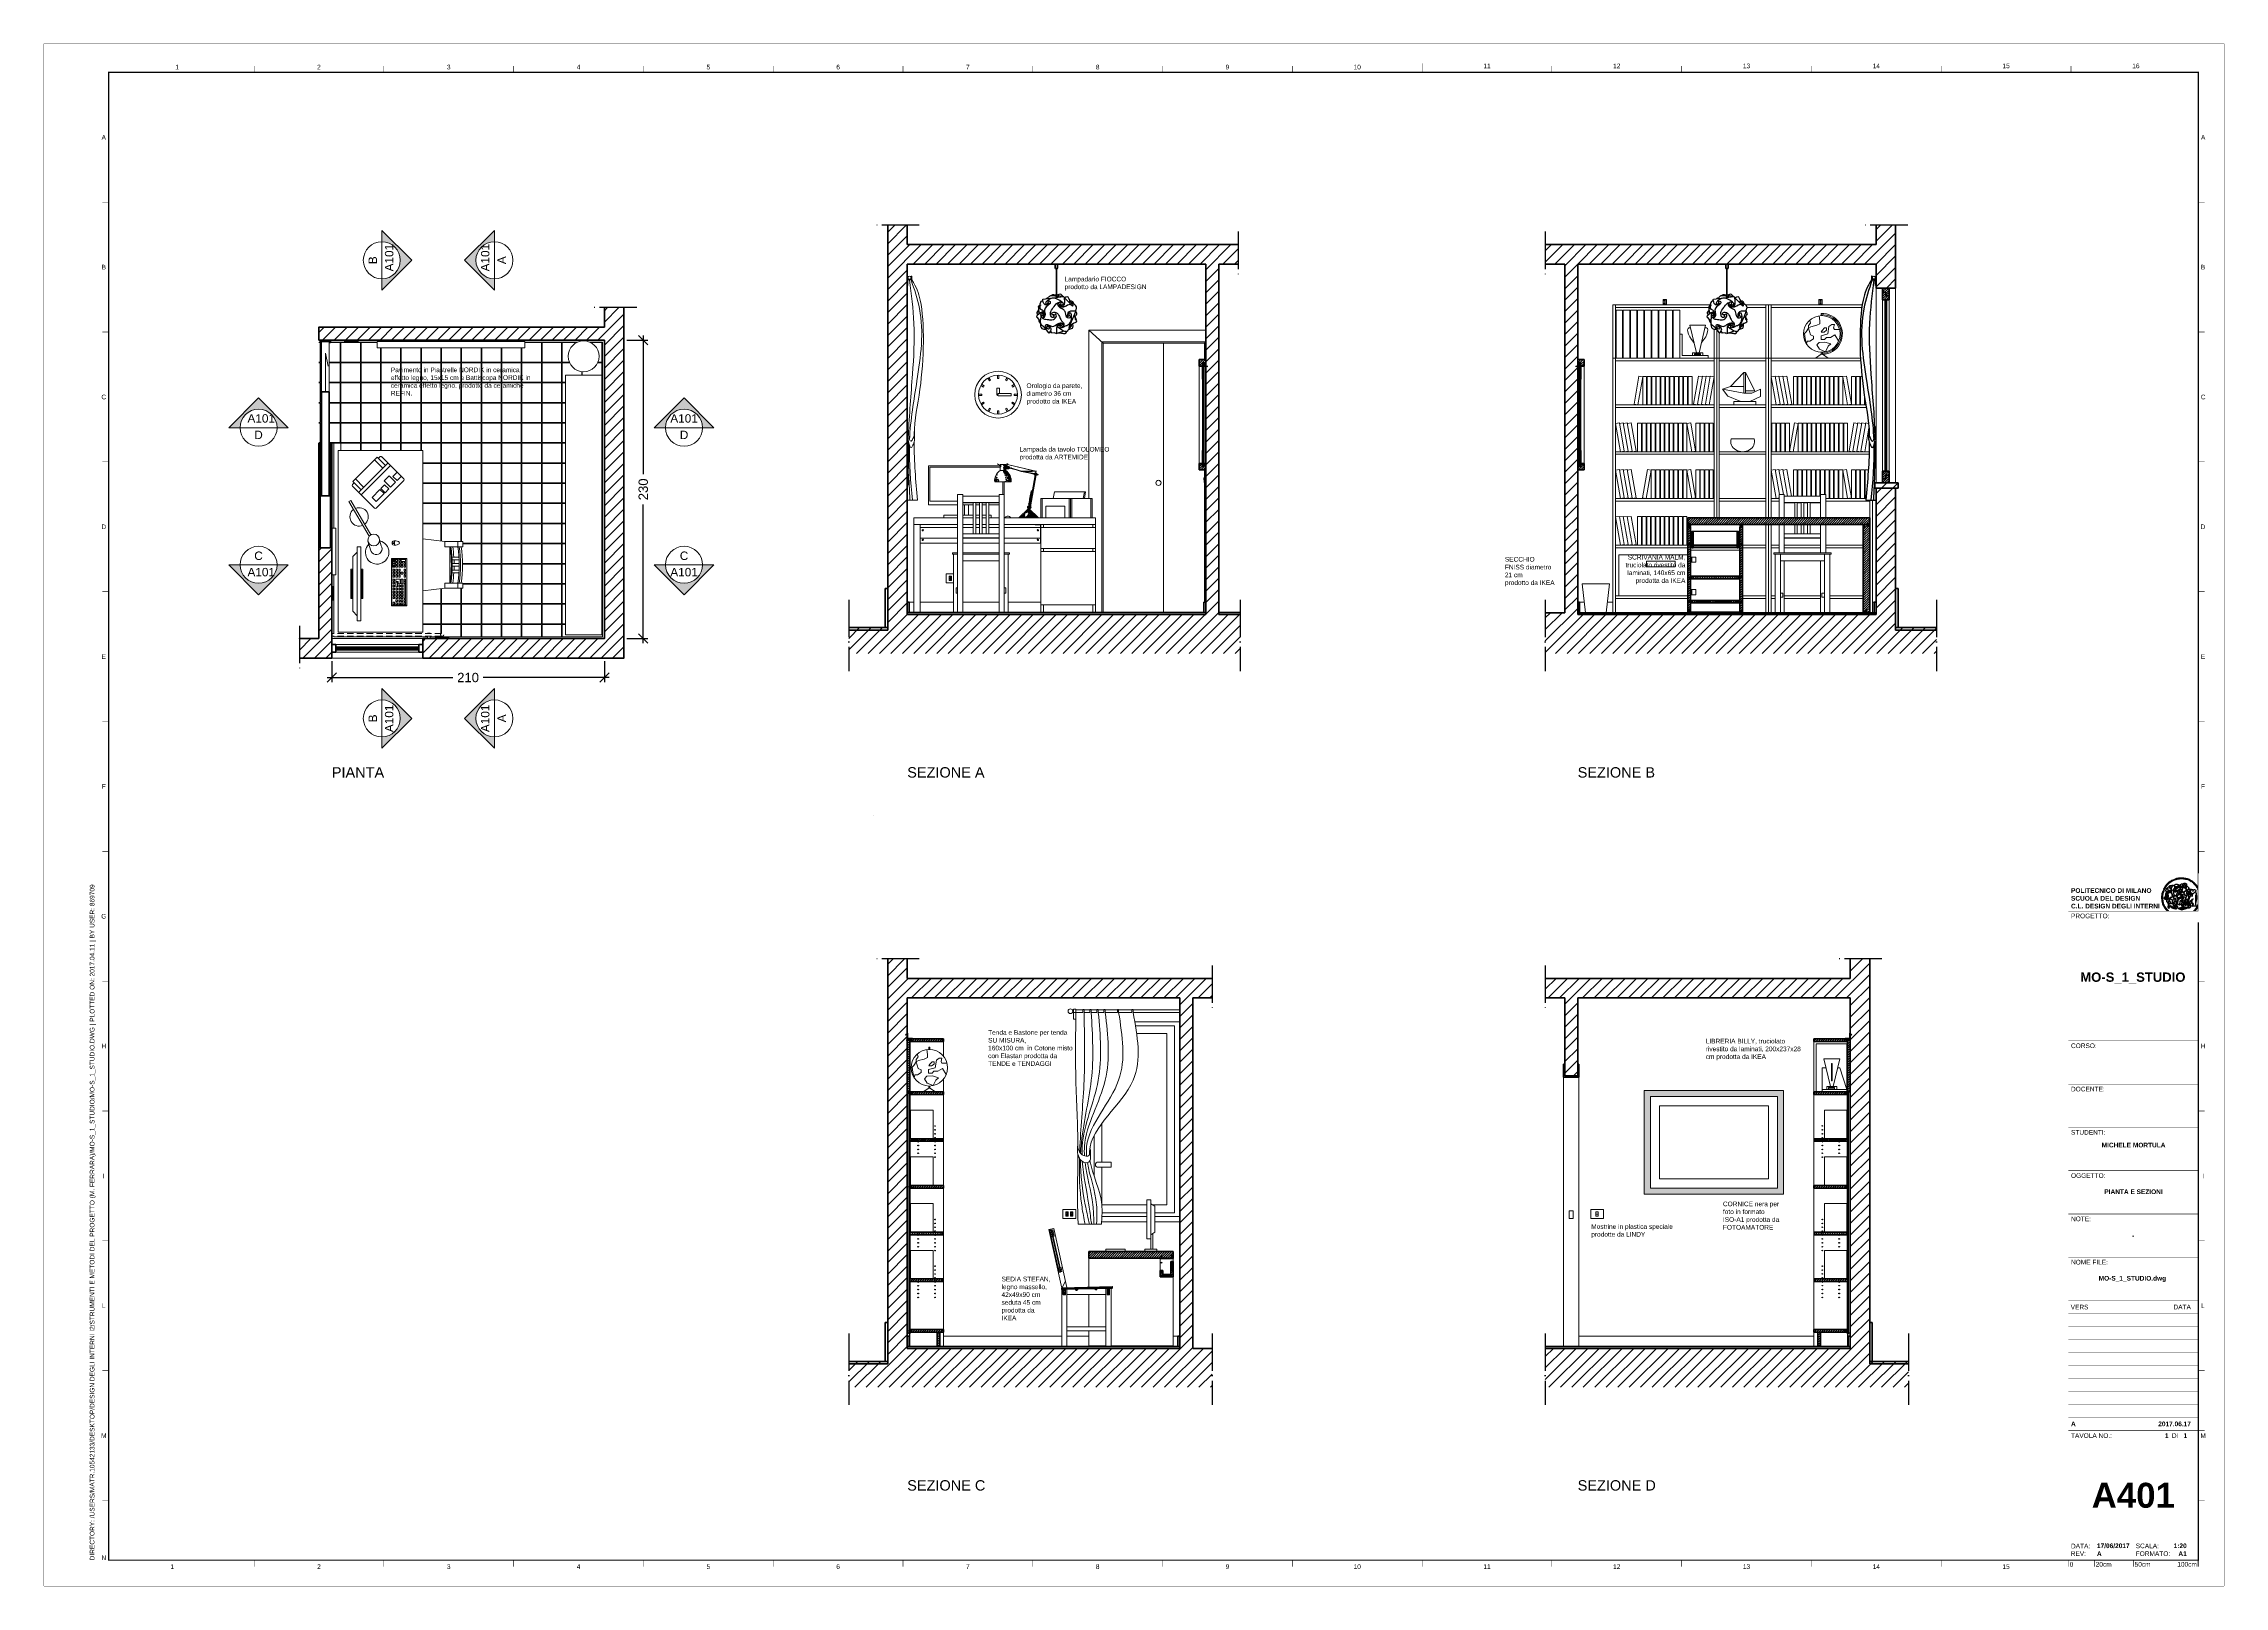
# Paper-space layout 'A000' of a CAD drawing. Header units: inches, sheet in millimetres. Extents: x 0 to 840, y 0 to 594.
# The model-space entities are those that its viewports show. They can reach past a viewport. Long polylines and large blocks are cut down to what shows.
import ezdxf
from ezdxf.enums import TextEntityAlignment as Align

# ---------------------------------------------------------------- set-up
doc = ezdxf.new("R2010")
doc.units = ezdxf.units.IN
doc.header["$MEASUREMENT"] = 0
doc.set_wipeout_variables(frame=1)
doc.linetypes.add('ACAD_ISO04W100', pattern=[30, 24, -3, 0, -3])
doc.linetypes.add('HIDDEN', pattern=[0.375, 0.25, -0.125])
doc.layers.add('A-ANNO-DIMS', color=3, linetype='Continuous', lineweight=9, transparency=0.22)
for name, color, linetype, lineweight in [('A-ANNO-TEXT', 3, 'Continuous', 18), ('A-FURN', 1, 'Continuous', 15), ('A-LP-SEZIONI', 151, 'Continuous', 13), ('A-PRSP-1', 161, 'Continuous', 13), ('A-prsp-2', 137, 'Continuous', 13), ('A-SECT A-MCUT', 7, 'Continuous', 35), ('A-WALL-EXTR', 7, 'Continuous', 35), ('Livello 1', 7, 'Continuous', 25)]:
    doc.layers.add(name, color=color, linetype=linetype, lineweight=lineweight)
for name, color, linetype in [('A-SECT D-MCUT', 181, 'Continuous'), ('G-ANNO-LOGO', 3, 'Continuous'), ('G-ANNO-TEXT', 3, 'Continuous'), ('G-ANNO-TTLB', 3, 'Continuous')]:
    doc.layers.add(name, color=color, linetype=linetype)
doc.layers.add('G-ANNO-NPLT', color=210, linetype='Continuous', plot=False)
doc.layers.get('Defpoints').off()
doc.styles.add('ARIAL', font='Arial.ttf')
doc.styles.add('ARIAL-BOLD', font='Arial Bold.ttf')
doc.styles.add('E-ARIAL', font='Arial.ttf')
doc.styles.get("Standard").update_dxf_attribs({"font": 'Arial.ttf'})
doc.dimstyles.new('TICK_36', dxfattribs={"dimtxt": 3.6, "dimasz": 3.6, "dimexe": 1.8, "dimexo": 1.2, "dimgap": 1.8, "dimtad": 0, "dimdec": 0, "dimzin": 0, "dimdsep": 46, "dimtxsty": 'ARIAL', "dimblk": 'OBLIQUE', "dimblk1": 'OBLIQUE', "dimblk2": 'OBLIQUE', "dimcen": 1.8, "dimdle": 1.8, "dimclrd": 256, "dimclrt": 256, "dimadec": 0, "dimazin": 0, "dimtm": 1e-09, "dimtfac": 1, "dimtdec": 0, "dimtmove": 1, "dimatfit": 3, "dimldrblk": 'OPEN90', "dimfxl": 1, "dimtfill": 1, "dimtolj": 1, "dimtzin": 0, "dimarcsym": 0})
picture_1 = doc.add_image_def('image1.jpg', size_in_pixel=(850, 567))

# ---------------------------------------------------------------- blocks, each defined once
blk = doc.blocks.new('A1_GRID_LAYOUT')
at = {"layer": 'G-ANNO-NPLT', "transparency": 33554687, "const_width": 0.18}
for points in [[(840, 0), (840, 594), (0, 594), (0, 0)], [(840, 0), (0, 0)]]:
    blk.add_lwpolyline(points, dxfattribs=at)
at = {"layer": 'G-ANNO-TTLB', "transparency": 33554687, "const_width": 0.5, "flags": 128}
blk.add_lwpolyline([(25, 583), (25, 10), (830, 10), (830, 583)], close=True, dxfattribs=at)
at = {"layer": 'G-ANNO-TTLB', "transparency": 33554687, "const_width": 0.18, "flags": 128}
for points in [[(81, 585.5), (81, 583)], [(131, 585.5), (131, 583)], [(181, 585.5), (181, 583)], [(231, 585.5), (231, 583)], [(281, 585.5), (281, 583)], [(331, 585.5), (331, 583)], [(381, 585.5), (381, 583)], [(431, 585.5), (431, 583)], [(481, 585.5), (481, 583)], [(531, 584), (531, 586.5)], [(531, 585.5), (531, 583)], [(581, 583), (581, 585.5)], [(631, 583), (631, 585.5)], [(681, 583), (681, 585.5)], [(731, 583), (731, 585.5)], [(781, 583), (781, 585.5)], [(25, 533), (22.5, 533)], [(830, 533), (832.5, 533)], [(25, 483), (22.5, 483)], [(830, 483), (832.5, 483)], [(25, 433), (22.5, 433)], [(830, 433), (832.5, 433)], [(25, 383), (22.5, 383)], [(830, 383), (832.5, 383)], [(25, 333), (22.5, 333)], [(830, 333), (832.5, 333)], [(25, 283), (22.5, 283)], [(830, 283), (832.5, 283)], [(25, 233), (22.5, 233)], [(830, 233), (832.5, 233)], [(830, 233), (832.5, 233)], [(25, 183), (22.5, 183)], [(830, 183), (832.5, 183)], [(25, 133), (22.5, 133)], [(830, 133), (832.5, 133)], [(25, 83), (22.5, 83)], [(830, 83), (832.5, 83)], [(25, 33), (22.5, 33)], [(830, 33), (832.5, 33)], [(81, 10), (81, 7.5)], [(131, 10), (131, 7.5)], [(181, 10), (181, 7.5)], [(231, 10), (231, 7.5)], [(281, 10), (281, 7.5)], [(331, 10), (331, 7.5)], [(381, 10), (381, 7.5)], [(431, 10), (431, 7.5)], [(481, 10), (481, 7.5)], [(531, 10), (531, 7.5)], [(581, 10), (581, 7.5)], [(631, 10), (631, 7.5)], [(681, 10), (681, 7.5)], [(731, 10), (731, 7.5)]]:
    blk.add_lwpolyline(points, dxfattribs=at)
at = {"layer": 'G-ANNO-TEXT', "transparency": 33554687, "style": 'ARIAL'}
for s, p in [('1', (51.35, 585.07)), ('2', (106, 585.07)), ('3', (156, 585.07)), ('4', (206, 585.07)), ('5', (256, 585.07)), ('6', (306, 585.07)), ('7', (356, 585.07)), ('8', (406, 585.07)), ('9', (456, 585.07)), ('10', (506, 585.07)), ('11', (556, 585.5)), ('12', (606, 585.5)), ('13', (656, 585.52)), ('14', (706, 585.5)), ('15', (756, 585.52)), ('16', (806, 585.52)), ('A', (23.09, 558)), ('A', (831.91, 558)), ('B', (23.09, 508)), ('B', (831.84, 508)), ('C', (23.09, 458)), ('C', (831.91, 458)), ('D', (23.09, 408)), ('D', (831.84, 408)), ('E', (23.09, 358)), ('E', (831.84, 358)), ('F', (23.09, 308)), ('F', (831.84, 308)), ('G', (23.09, 258)), ('G', (831.94, 258)), ('H', (23.09, 208)), ('H', (831.91, 208)), ('I', (23.09, 158)), ('I', (831.91, 158)), ('L', (23.09, 108)), ('L', (831.79, 108)), ('M', (23.09, 58)), ('M', (831.91, 58)), ('N', (23.09, 10.99)), ('1', (49.49, 7.51)), ('2', (106, 7.51)), ('3', (156, 7.51)), ('4', (206, 7.51)), ('5', (256, 7.51)), ('6', (306, 7.51)), ('7', (356, 7.51)), ('8', (406, 7.51)), ('9', (456, 7.51)), ('10', (506, 7.51)), ('11', (556, 7.51)), ('12', (606, 7.51)), ('13', (656, 7.51)), ('14', (706, 7.51)), ('15', (756, 7.51))]:
    blk.add_text(s, height=1.8, dxfattribs=at).set_placement(p, align=Align.MIDDLE_CENTER)
at = {"layer": 'G-ANNO-TEXT', "transparency": 33554687, "insert": (17.7, 9.95), "char_height": 1.8, "attachment_point": 1, "rotation": 90, "style": 'ARIAL'}
blk.add_mtext_dynamic_manual_height_columns('DIRECTORY: /USERS/MATR.10542133/DESKTOP/DESIGN DEGLI INTERNI I2/STRUMENTI E METODI DEL PROGETTO (M. FERRARA)/MO-S_1_STUDIO/MO-S_1_STUDIO.DWG | PLOTTED ON: 2017.04.11 | BY USER: 869709 ', width=412.209, gutter_width=9, heights=[0], dxfattribs=at)
blk = doc.blocks.new('logoPolimi')
for p, q in [((-2.37, 0.12), (-2.16, 0.11)), ((-2.37, 0.01), (-2.16, 0.01)), ((-2.36, 0.23), (-2.15, 0.21)), ((-2.35, 0.34), (-2.14, 0.31)), ((-2.33, 0.45), (-2.12, 0.41)), ((-2.3, 0.55), (-2.1, 0.51)), ((-2.28, 0.66), (-2.07, 0.6)), ((-2.24, 0.77), (-2.04, 0.7)), ((-2.2, 0.87), (-2.01, 0.79)), ((-2.16, 0.97), (-1.97, 0.89)), ((-2.11, 1.07), (-1.93, 0.98)), ((-2.06, 1.17), (-1.88, 1.07)), ((-2.01, 1.26), (-1.83, 1.15)), ((-1.94, 1.36), (-1.77, 1.24)), ((-1.88, 1.45), (-1.71, 1.32)), ((-1.84, 0.03), (-1.82, 0.35)), ((-1.81, 1.53), (-1.65, 1.4)), ((-1.74, 1.61), (-1.58, 1.47)), ((-1.73, 0.59), (-1.73, 0.59)), ((-1.73, 0.59), (-1.73, 0.59)), ((-1.66, 1.69), (-1.51, 1.54)), ((-1.65, 0.57), (-1.65, 0.57)), ((-1.59, 1.12), (-1.59, 1.12)), ((-1.58, 1.77), (-1.44, 1.61)), ((-1.51, 0.55), (-1.51, 0.55)), ((-1.51, 0.55), (-1.51, 0.55)), ((-1.49, 1.84), (-1.36, 1.68)), ((-1.41, 1.91), (-1.28, 1.74)), ((-1.32, 1.97), (-1.2, 1.8)), ((-1.31, 0.79), (-1.21, 0.75)), ((-1.21, 0.75), (-1.31, 0.79)), ((-1.21, 0.75), (-1.31, 0.79)), ((-1.22, 2.03), (-1.11, 1.85)), ((-1.21, 0.75), (-1.21, 0.75)), ((-1.21, 0.75), (-1.21, 0.75)), ((-1.19, 0.76), (-1.19, 0.76)), ((-1.19, 0.76), (-1.19, 0.76)), ((-1.17, 0.99), (-1.18, 0.99)), ((-1.18, 0.99), (-1.17, 0.99)), ((-1.16, 0.57), (-1.16, 0.57)), ((-1.16, 0.57), (-1.16, 0.57)), ((-1.13, 2.09), (-1.03, 1.9)), ((-1.1, 0.01), (-0.99, 0.06)), ((-0.99, 0.06), (-1.1, 0.01)), ((-0.99, 0.06), (-1.1, 0.01)), ((-1.03, 2.14), (-0.94, 1.95)), ((-0.99, 0.06), (-0.99, 0.06)), ((-0.99, 0.06), (-0.99, 0.06)), ((-0.97, 0.79), (-0.98, 0.79)), ((-0.89, 0.84), (-0.97, 0.79)), ((-0.97, 0.79), (-0.89, 0.84)), ((-0.96, 1.41), (-0.96, 1.41)), ((-0.96, 1.41), (-0.96, 1.41)), ((-0.93, 2.18), (-0.84, 1.99)), ((-0.89, 0.84), (-0.82, 0.87)), ((-0.82, 0.87), (-0.89, 0.84)), ((-0.89, 0.84), (-0.82, 0.87)), ((-0.88, 0.83), (-0.89, 0.84)), ((-0.85, 1.39), (-0.85, 1.39)), ((-0.85, 1.39), (-0.85, 1.39)), ((-0.84, 0.14), (-0.84, 0.14)), ((-0.83, 2.22), (-0.75, 2.03)), ((-0.77, 1.08), (-0.78, 1.08)), ((-0.78, 1.08), (-0.77, 1.08)), ((-0.61, 1.12), (-0.77, 1.08)), ((-0.77, 1.08), (-0.61, 1.12)), ((-0.77, 1.08), (-0.61, 1.12)), ((-0.75, 1.3), (-0.76, 1.29)), ((-0.76, 1.29), (-0.75, 1.3)), ((-0.72, 2.26), (-0.66, 2.06)), ((-0.65, 0.99), (-0.7, 0.96)), ((-0.69, 0.18), (-0.68, 0.18)), ((-0.66, 0.93), (-0.66, 0.93)), ((-0.66, 0.93), (-0.64, 0.93)), ((-0.66, 0.93), (-0.66, 0.93)), ((-0.66, 0.93), (-0.66, 0.93)), ((-0.63, 1.01), (-0.63, 1.01)), ((-0.63, 1.01), (-0.62, 1.01)), ((-0.63, 0.66), (-0.63, 0.66)), ((-0.61, 2.29), (-0.56, 2.09)), ((-0.6, 1.12), (-0.61, 1.12)), ((-0.61, 1.12), (-0.6, 1.12)), ((-0.61, 1.12), (-0.6, 1.12)), ((-0.61, 0.86), (-0.57, 0.85)), ((-0.57, 0.85), (-0.61, 0.86)), ((-0.61, 0.86), (-0.57, 0.85)), ((-0.53, 1.08), (-0.6, 1.12)), ((-0.6, 1.12), (-0.6, 1.11)), ((-0.6, 1.12), (-0.53, 1.08)), ((-0.57, 0.8), (-0.59, 0.8)), ((-0.57, 0.85), (-0.53, 0.84)), ((-0.57, 0.85), (-0.57, 0.85)), ((-0.57, 0.85), (-0.57, 0.85)), ((-0.57, 0.85), (-0.53, 0.84)), ((-0.56, 0.29), (-0.49, 0.48)), ((-0.56, 0.14), (-0.56, 0.29)), ((-0.5, 0.11), (-0.56, 0.14)), ((-0.53, 0.84), (-0.51, 0.84)), ((-0.53, 0.84), (-0.51, 0.84)), ((-0.53, 0.84), (-0.53, 0.84)), ((-0.51, 2.32), (-0.46, 2.11)), ((-0.51, 0.11), (-0.51, 0.11)), ((-0.51, 0.11), (-0.51, 0.11)), ((-0.34, 0.33), (-0.5, 0.11)), ((-0.49, 0.48), (-0.41, 0.55)), ((-0.42, 0.8), (-0.47, 0.79)), ((-0.42, 0.8), (-0.47, 0.79)), ((-0.47, 0.79), (-0.45, 0.76)), ((-0.47, 0.79), (-0.45, 0.76)), ((-0.45, 1.14), (-0.42, 1.11)), ((-0.42, 1.26), (-0.36, 1.22)), ((-0.41, 0.55), (-0.34, 0.49)), ((-0.4, 2.34), (-0.36, 2.13)), ((-0.4, 1.37), (-0.38, 1.38)), ((-0.39, 1.37), (-0.4, 1.37)), ((-0.35, 1.33), (-0.4, 1.37)), ((-0.39, 1.24), (-0.4, 1.23)), ((-0.38, 1.14), (-0.38, 1.14)), ((-0.34, 0.49), (-0.09, 0.48)), ((-0.16, 0.32), (-0.34, 0.33)), ((-0.14, 0.32), (-0.31, 0.34)), ((-0.29, 2.35), (-0.26, 2.14)), ((-0.28, 1.3), (-0.29, 1.3)), ((-0.28, 1.3), (-0.28, 1.3)), ((-0.18, 2.36), (-0.16, 2.15)), ((-0.16, 1.24), (-0.16, 1.25)), ((-0.16, 1.25), (-0.16, 1.25)), ((-0.16, 0.49), (-0.14, 0.64)), ((-0.06, 0.27), (-0.16, 0.32)), ((-0.1, 0.88), (-0.09, 0.87)), ((-0.08, 1.37), (-0.08, 1.38)), ((-0.08, 1.23), (-0.05, 1.21)), ((-0.05, 1.21), (-0.08, 1.23)), ((-0.08, 1.23), (-0.05, 1.21)), ((-0.07, 2.37), (-0.06, 2.16)), ((-0.03, 0.26), (-0.06, 0.27)), ((-0.05, 1.21), (-0.04, 1.21)), ((-0.04, 1.21), (-0.05, 1.21)), ((-0.04, 1.21), (-0.04, 1.21)), ((-0.04, 1.21), (-0.04, 1.21)), ((-0.04, 0.48), (-0.03, 0.26)), ((0.03, 1.15), (0.03, 1.15)), ((0.03, 0.66), (0.03, 0.67)), ((0.04, 2.37), (0.04, 2.16)), ((0.07, 0.58), (0.07, 0.57)), ((0.1, 1.18), (0.1, 1.18)), ((0.1, 0.84), (0.1, 0.84)), ((0.13, 1.32), (0.17, 1.19)), ((0.15, 2.36), (0.14, 2.16)), ((0.14, 0.71), (0.34, 0.65)), ((0.31, 0.56), (0.17, 0.63)), ((0.26, 2.36), (0.24, 2.15)), ((0.27, 1.61), (0.27, 1.61)), ((0.27, 1.61), (0.27, 1.61)), ((0.27, 1.61), (0.27, 1.61)), ((0.29, 1.29), (0.29, 1.29)), ((0.29, 1.29), (0.29, 1.29)), ((0.29, 1.29), (0.29, 1.29)), ((0.29, 1.29), (0.29, 1.29)), ((0.33, 0.49), (0.34, 0.49)), ((0.33, 0.03), (0.35, 0.03)), ((0.33, 0.03), (0.35, 0.03)), ((0.37, 2.34), (0.34, 2.13)), ((0.34, 0.65), (0.34, 0.64)), ((0.35, 0.03), (0.57, 0.06)), ((0.35, 0.03), (0.57, 0.06)), ((0.35, 0.03), (0.35, 0.03)), ((0.35, 0.03), (0.35, 0.03)), ((0.38, 1.36), (0.37, 1.35)), ((0.38, 0.34), (0.37, 0.34)), ((0.38, 0.34), (0.38, 0.34)), ((0.43, 0.67), (0.39, 0.64)), ((0.48, 2.32), (0.44, 2.12)), ((0.49, 1.05), (0.51, 1.13)), ((0.51, 1.13), (0.49, 1.05)), ((0.49, 1.05), (0.51, 1.13)), ((0.51, 1.31), (0.5, 1.29)), ((0.51, 1.13), (0.52, 1.23)), ((0.52, 1.23), (0.51, 1.23)), ((0.51, 1.23), (0.52, 1.23)), ((0.52, 1.23), (0.51, 1.13)), ((0.51, 1.13), (0.52, 1.23)), ((0.52, 1.24), (0.6, 1.37)), ((0.52, 1.23), (0.6, 1.36)), ((0.6, 1.36), (0.52, 1.23)), ((0.52, 1.23), (0.52, 1.23)), ((0.52, 1.23), (0.52, 1.24)), ((0.52, 1.23), (0.52, 1.23)), ((0.55, 1.07), (0.53, 1.06)), ((0.53, 1.04), (0.53, 1.06)), ((0.53, 1.05), (0.53, 1.04)), ((0.59, 2.3), (0.54, 2.09)), ((0.54, 0.3), (0.63, 0.32)), ((0.54, -0.08), (0.61, 0.06)), ((0.61, 0.06), (0.54, -0.08)), ((0.54, -0.08), (0.61, 0.06)), ((0.56, 0.19), (0.59, 0.21)), ((0.57, 1.07), (0.57, 1.07)), ((0.57, 1.07), (0.57, 1.07)), ((0.57, 1.07), (0.57, 1.07)), ((0.57, 1.07), (0.57, 1.07)), ((0.57, 1.07), (0.57, 1.07)), ((0.57, 1.07), (0.57, 1.07)), ((0.57, 1.07), (0.57, 1.07)), ((0.58, 0.3), (0.59, 0.29)), ((0.59, 0.78), (0.59, 0.79)), ((0.59, 0.79), (0.59, 0.79)), ((0.59, 0.79), (0.59, 0.79)), ((0.59, 0.79), (0.59, 0.78)), ((0.61, 0.06), (0.6, 0.07)), ((0.6, 0.07), (0.61, 0.06)), ((0.61, 0.06), (0.61, 0.07)), ((0.62, 0.21), (0.65, 0.22)), ((0.69, 2.27), (0.63, 2.07)), ((0.64, 1.37), (0.65, 1.37)), ((0.69, 0.86), (0.68, 0.86)), ((0.68, 0.86), (0.69, 0.86)), ((0.68, 0.76), (0.68, 0.76)), ((0.8, 2.23), (0.73, 2.03)), ((0.76, 0.26), (0.76, 0.26)), ((0.9, 2.19), (0.82, 2)), ((0.82, 0.35), (0.84, 0.36)), ((0.82, 0.35), (0.82, 0.35)), ((0.84, 0.36), (0.84, 0.37)), ((0.85, 0.34), (1.05, 0.35)), ((1, 2.15), (0.91, 1.96)), ((0.93, 1.05), (0.93, 1.05)), ((0.93, 1.05), (0.93, 1.05)), ((0.93, 1.05), (0.93, 1.04)), ((0.93, 1.05), (0.93, 1.05)), ((0.97, 0.66), (0.96, 0.66)), ((1.01, 0.97), (0.98, 0.96)), ((1.1, 2.1), (1, 1.91)), ((1.2, 2.04), (1.09, 1.86)), ((1.17, 0.96), (1.17, 0.95)), ((1.17, 0.95), (1.17, 0.95)), ((1.29, 1.99), (1.18, 1.81)), ((1.38, 1.92), (1.26, 1.75)), ((1.34, 0.37), (1.26, 0.04)), ((1.27, 0.37), (1.27, 0.38)), ((1.28, 0.95), (1.28, 0.95)), ((1.47, 1.86), (1.34, 1.69)), ((1.37, 0.73), (1.46, 0.81)), ((1.41, 0.4), (1.41, 0.41)), ((1.56, 1.79), (1.42, 1.63)), ((1.64, 1.71), (1.49, 1.56)), ((1.49, 0.9), (1.57, 0.92)), ((1.72, 1.63), (1.56, 1.49)), ((1.67, 0.6), (1.57, 0.53)), ((1.79, 1.55), (1.63, 1.41)), ((1.86, 1.47), (1.7, 1.34)), ((1.93, 1.38), (1.76, 1.26)), ((1.99, 1.29), (1.81, 1.17)), ((2.05, 1.19), (1.87, 1.09)), ((2.1, 1.1), (1.92, 1)), ((2.15, 1), (1.96, 0.91)), ((2.19, 0.9), (2, 0.82)), ((2.23, 0.79), (2.04, 0.72)), ((2.27, 0.69), (2.07, 0.63)), ((2.3, 0.58), (2.09, 0.53)), ((2.32, 0.47), (2.12, 0.43)), ((2.34, 0.37), (2.13, 0.33)), ((2.36, 0.26), (2.15, 0.23)), ((2.37, 0.15), (2.16, 0.13)), ((2.37, 0.04), (2.16, 0.03)), ((-2.37, -0.1), (-2.16, -0.09)), ((-2.36, -0.21), (-2.15, -0.19)), ((-2.35, -0.32), (-2.14, -0.29)), ((-2.33, -0.43), (-2.12, -0.39)), ((-2.31, -0.54), (-2.1, -0.49)), ((-2.28, -0.65), (-2.08, -0.59)), ((-2.25, -0.75), (-2.05, -0.69)), ((-2.21, -0.86), (-2.02, -0.78)), ((-2.17, -0.96), (-1.98, -0.87)), ((-2.12, -1.06), (-1.93, -0.96)), ((-2.07, -1.16), (-1.89, -1.05)), ((-2.04, -0.15), (-1.97, -0.2)), ((-2.01, -1.25), (-1.84, -1.14)), ((-1.95, -1.34), (-1.78, -1.22)), ((-1.89, -1.43), (-1.72, -1.31)), ((-1.82, -1.52), (-1.66, -1.38)), ((-1.75, -1.6), (-1.59, -1.46)), ((-1.67, -1.68), (-1.52, -1.53)), ((-1.58, -0.12), (-1.6, -0.18)), ((-1.6, -0.18), (-1.58, -0.28)), ((-1.57, -0.54), (-1.59, -0.54)), ((-1.59, -0.54), (-1.59, -0.54)), ((-1.59, -1.76), (-1.45, -1.6)), ((-1.56, -0.32), (-1.56, -0.31)), ((-1.56, -0.31), (-1.56, -0.31)), ((-1.53, -0.65), (-1.53, -0.65)), ((-1.53, -0.65), (-1.53, -0.65)), ((-1.51, -1.83), (-1.37, -1.67)), ((-1.48, -0.86), (-1.48, -0.85)), ((-1.42, -0.37), (-1.42, -0.37)), ((-1.42, -1.9), (-1.29, -1.73)), ((-1.38, -0.46), (-1.38, -0.46)), ((-1.33, -1.96), (-1.21, -1.79)), ((-1.31, -0.24), (-1.31, -0.23)), ((-1.31, -0.23), (-1.31, -0.24)), ((-1.24, -2.02), (-1.13, -1.84)), ((-1.23, -0.19), (-1.23, -0.19)), ((-1.23, -0.19), (-1.23, -0.19)), ((-1.23, -0.19), (-1.23, -0.19)), ((-1.23, -0.19), (-1.23, -0.19)), ((-1.14, -2.08), (-1.04, -1.89)), ((-1.04, -2.13), (-0.95, -1.94)), ((-1.01, -0.39), (-1.02, -0.39)), ((-1.02, -0.39), (-1.01, -0.39)), ((-1.02, -0.7), (-1.02, -0.7)), ((-1.02, -0.7), (-1.02, -0.7)), ((-1.02, -0.7), (-1.02, -0.7)), ((-0.94, -2.18), (-0.86, -1.98)), ((-0.84, -2.22), (-0.77, -2.02)), ((-0.79, -0.51), (-0.83, -0.58)), ((-0.83, -0.58), (-0.79, -0.51)), ((-0.83, -0.58), (-0.79, -0.51)), ((-0.78, -1.05), (-0.83, -0.94)), ((-0.83, -0.94), (-0.78, -1.05)), ((-0.83, -0.94), (-0.83, -0.94)), ((-0.83, -0.94), (-0.78, -1.05)), ((-0.82, -1.23), (-0.82, -1.23)), ((-0.82, -1.23), (-0.77, -1.23)), ((-0.77, -1.23), (-0.82, -1.23)), ((-0.82, -1.23), (-0.82, -1.23)), ((-0.77, -1.23), (-0.82, -1.23)), ((-0.75, -0.96), (-0.8, -0.89)), ((-0.8, -0.89), (-0.79, -0.92)), ((-0.79, -0.92), (-0.8, -0.89)), ((-0.8, -0.89), (-0.75, -0.96)), ((-0.79, -0.92), (-0.8, -0.89)), ((-0.8, -0.89), (-0.8, -0.89)), ((-0.8, -0.89), (-0.75, -0.96)), ((-0.79, -0.92), (-0.78, -0.95)), ((-0.78, -0.95), (-0.79, -0.92)), ((-0.78, -0.95), (-0.79, -0.92)), ((-0.77, -0.49), (-0.78, -0.48)), ((-0.78, -0.48), (-0.77, -0.49)), ((-0.78, -0.95), (-0.76, -1)), ((-0.76, -1), (-0.78, -0.95)), ((-0.76, -1), (-0.78, -0.95)), ((-0.71, -0.89), (-0.75, -0.87)), ((-0.75, -0.87), (-0.71, -0.89)), ((-0.75, -0.87), (-0.71, -0.89)), ((-0.72, -1.01), (-0.75, -0.96)), ((-0.75, -0.96), (-0.72, -1.01)), ((-0.75, -0.96), (-0.72, -1.01)), ((-0.74, -2.25), (-0.67, -2.05)), ((-0.64, -0.93), (-0.71, -0.89)), ((-0.71, -0.89), (-0.64, -0.93)), ((-0.71, -0.89), (-0.64, -0.93)), ((-0.66, -0.53), (-0.66, -0.53)), ((-0.66, -0.53), (-0.66, -0.53)), ((-0.66, -0.53), (-0.66, -0.53)), ((-0.63, -2.29), (-0.57, -2.08)), ((-0.52, -2.31), (-0.48, -2.11)), ((-0.39, -0.81), (-0.51, -0.69)), ((-0.51, -1.04), (-0.5, -1.04)), ((-0.48, -0.42), (-0.48, -0.42)), ((-0.48, -0.42), (-0.48, -0.42)), ((-0.48, -0.42), (-0.48, -0.42)), ((-0.42, -2.33), (-0.38, -2.13)), ((-0.41, -0.51), (-0.41, -0.51)), ((-0.38, -0.05), (-0.39, -0.12)), ((-0.39, -0.12), (-0.37, -0.1)), ((-0.35, -0.14), (-0.37, -0.08)), ((-0.37, -0.09), (-0.37, -0.09)), ((-0.33, -0.12), (-0.35, -0.14)), ((-0.32, -0.14), (-0.35, -0.14)), ((-0.35, -0.18), (-0.34, -0.22)), ((-0.34, -0.08), (-0.29, -0.16)), ((-0.34, -0.22), (-0.34, -0.22)), ((-0.27, -0.17), (-0.32, -0.14)), ((-0.31, -2.35), (-0.28, -2.14)), ((-0.25, -0.91), (-0.26, -0.9)), ((-0.26, -1.29), (0.1, -1.2)), ((0.1, -1.2), (-0.26, -1.29)), ((0.08, -1.4), (-0.26, -1.29)), ((-0.26, -1.29), (0.08, -1.4)), ((-0.26, -1.38), (-0.26, -1.29)), ((-0.26, -1.29), (-0.26, -1.29)), ((-0.26, -1.29), (-0.26, -1.38)), ((-0.26, -1.29), (0.08, -1.4)), ((-0.26, -1.29), (-0.26, -1.29)), ((0.08, -1.49), (-0.26, -1.38)), ((-0.26, -1.38), (0.09, -1.49)), ((-0.2, -2.36), (-0.18, -2.15)), ((-0.14, -0.15), (-0.16, -0.13)), ((-0.11, -0.04), (-0.12, -0.05)), ((-0.09, -2.37), (-0.08, -2.16)), ((-0.04, -0.41), (-0.01, -0.44)), ((-0.01, -0.44), (-0.04, -0.41)), ((-0.04, -0.41), (-0.01, -0.44)), ((0.03, -2.37), (0.02, -2.16)), ((0.07, -0.84), (0.07, -0.84)), ((0.07, -0.84), (0.07, -0.84)), ((0.1, -1.2), (0.08, -1.32)), ((0.08, -1.32), (0.13, -1.2)), ((0.08, -1.4), (0.72, -1.22)), ((0.72, -1.22), (0.08, -1.4)), ((0.08, -1.4), (0.72, -1.22)), ((0.72, -1.31), (0.08, -1.49)), ((0.08, -1.44), (0.08, -1.4)), ((0.08, -1.4), (0.08, -1.44)), ((0.08, -1.4), (0.08, -1.49)), ((0.08, -1.49), (0.08, -1.44)), ((0.08, -1.44), (0.08, -1.44)), ((0.08, -1.44), (0.08, -1.45)), ((0.08, -1.45), (0.08, -1.46)), ((0.08, -1.46), (0.08, -1.49)), ((0.1, -1.01), (0.09, -0.86)), ((0.1, -1.01), (0.09, -0.86)), ((0.09, -1.49), (0.72, -1.31)), ((0.1, -1.2), (0.12, -1.04)), ((0.12, -1.04), (0.1, -1.2)), ((0.13, -1.2), (0.1, -1.2)), ((0.1, -1.2), (0.13, -1.2)), ((0.13, -1.2), (0.1, -1.2)), ((0.1, -1.2), (0.1, -1.2)), ((0.11, -0.44), (0.11, -0.44)), ((0.11, -0.44), (0.11, -0.44)), ((0.12, -0.21), (0.12, -0.21)), ((0.12, -0.21), (0.12, -0.21)), ((0.12, -0.21), (0.12, -0.21)), ((0.12, -0.21), (0.12, -0.21)), ((0.12, -0.21), (0.12, -0.21)), ((0.12, -0.21), (0.12, -0.21)), ((0.12, -0.21), (0.12, -0.21)), ((0.12, -0.21), (0.12, -0.21)), ((0.12, -0.21), (0.12, -0.21)), ((0.12, -0.21), (0.12, -0.21)), ((0.12, -0.21), (0.12, -0.21)), ((0.12, -0.21), (0.12, -0.21)), ((0.12, -0.21), (0.12, -0.21)), ((0.12, -0.56), (0.14, -0.53)), ((0.14, -0.53), (0.12, -0.56)), ((0.12, -0.56), (0.14, -0.53)), ((0.12, -1.04), (0.12, -1.04)), ((0.12, -1.04), (0.12, -1.04)), ((0.12, -1.04), (0.12, -1.04)), ((0.14, -2.37), (0.12, -2.16)), ((0.21, -0.99), (0.13, -1.2)), ((0.13, -1.2), (0.21, -0.99)), ((0.36, -1.14), (0.13, -1.2)), ((0.13, -1.2), (0.26, -1.17)), ((0.14, -0.53), (0.16, -0.49)), ((0.16, -0.49), (0.14, -0.53)), ((0.14, -0.53), (0.16, -0.49)), ((0.16, -0.49), (0.16, -0.49)), ((0.16, -0.49), (0.16, -0.49)), ((0.28, -1.19), (0.21, -0.99)), ((0.21, -0.99), (0.31, -1.27)), ((0.25, -2.36), (0.22, -2.15)), ((0.24, -0.17), (0.24, -0.16)), ((0.24, -0.16), (0.24, -0.17)), ((0.25, -0.84), (0.25, -0.88)), ((0.25, -0.88), (0.25, -0.84)), ((0.25, -0.88), (0.25, -0.84)), ((0.25, -0.88), (0.29, -1.17)), ((0.26, -0.88), (0.25, -0.88)), ((0.31, -1.27), (0.25, -0.88)), ((0.26, -1.17), (0.28, -1.16)), ((0.28, -1.16), (0.36, -1.14)), ((0.29, -1.17), (0.28, -1.19)), ((0.35, -2.34), (0.32, -2.14)), ((0.36, -1.14), (0.72, -1.22)), ((0.72, -1.22), (0.36, -1.14)), ((0.46, -2.32), (0.42, -2.12)), ((0.49, -0.31), (0.49, -0.31)), ((0.49, -0.31), (0.49, -0.31)), ((0.5, -0.27), (0.5, -0.27)), ((0.51, -0.27), (0.51, -0.27)), ((0.57, -2.3), (0.52, -2.1)), ((0.68, -2.27), (0.62, -2.07)), ((0.78, -2.24), (0.71, -2.04)), ((0.72, -0.81), (0.75, -0.89)), ((0.72, -1.22), (0.72, -1.31)), ((0.72, -1.31), (0.72, -1.22)), ((0.74, -0.23), (0.74, -0.23)), ((0.74, -0.23), (0.75, -0.24)), ((0.75, -0.23), (0.75, -0.23)), ((0.89, -2.2), (0.81, -2)), ((0.86, -0.25), (0.82, -0.34)), ((0.87, -0.22), (0.86, -0.23)), ((0.87, -0.22), (0.86, -0.25)), ((0.99, -2.15), (0.9, -1.96)), ((0.96, -0.58), (0.96, -0.57)), ((1.09, -2.11), (0.99, -1.92)), ((1.05, -1.05), (1.04, -1.05)), ((1.19, -2.05), (1.08, -1.87)), ((1.28, -2), (1.17, -1.82)), ((1.37, -1.93), (1.25, -1.76)), ((1.31, -0.27), (1.3, -0.26)), ((1.3, -0.26), (1.3, -0.26)), ((1.3, -0.26), (1.3, -0.26)), ((1.3, -0.26), (1.31, -0.27)), ((1.3, -0.26), (1.3, -0.26)), ((1.46, -1.87), (1.33, -1.7)), ((1.54, -1.8), (1.41, -1.64)), ((1.63, -1.72), (1.48, -1.57)), ((1.71, -1.65), (1.55, -1.5)), ((1.78, -1.57), (1.62, -1.43)), ((1.85, -1.48), (1.69, -1.35)), ((1.92, -1.39), (1.75, -1.27)), ((1.98, -1.3), (1.81, -1.19)), ((2.04, -1.21), (1.86, -1.1)), ((2.09, -1.11), (1.91, -1.01)), ((2.14, -1.01), (1.95, -0.92)), ((2.19, -0.91), (1.99, -0.83)), ((2.23, -0.81), (2.03, -0.74)), ((2.26, -0.7), (2.06, -0.64)), ((2.29, -0.6), (2.09, -0.55)), ((2.32, -0.49), (2.11, -0.45)), ((2.34, -0.38), (2.13, -0.35)), ((2.35, -0.27), (2.15, -0.25)), ((2.37, -0.08), (2.16, -0.07)), ((2.36, -0.16), (2.16, -0.15))]:
    blk.add_line(p, q)
for points in [[(-1.9, 0.12), (-1.94, 0.02), (-2.05, -0.09), (-2.05, -0.09)], [(-1.86, 0.38), (-1.86, 0.38), (-1.87, 0.19), (-1.9, 0.12)], [(-1.76, 0.6), (-1.76, 0.6), (-1.84, 0.57), (-1.86, 0.38)], [(-1.86, -0.04), (-1.84, 0.02), (-1.84, 0.03), (-1.84, 0.03)], [(-1.82, 0.78), (-1.83, 0.8), (-1.85, 0.86), (-1.83, 0.88)], [(-1.82, 0.78), (-1.83, 0.8), (-1.85, 0.86), (-1.83, 0.88)], [(-1.83, 0.88), (-1.81, 0.9), (-1.76, 0.96), (-1.76, 0.96)], [(-1.83, 0.88), (-1.81, 0.9), (-1.76, 0.96), (-1.76, 0.96)], [(-1.76, 0.6), (-1.83, 0.7), (-1.78, 0.74), (-1.78, 0.74)], [(-1.78, 0.74), (-1.79, 0.74), (-1.83, 0.7), (-1.76, 0.6)], [(-1.78, 0.74), (-1.8, 0.76), (-1.81, 0.78), (-1.82, 0.78)], [(-1.78, 0.74), (-1.8, 0.76), (-1.81, 0.78), (-1.82, 0.78)], [(-1.82, 0.35), (-1.81, 0.5), (-1.73, 0.59), (-1.73, 0.59)], [(-1.82, -0.19), (-1.73, -0.07), (-1.75, 0.14), (-1.75, 0.3)], [(-1.75, 0.33), (-1.75, 0.17), (-1.73, -0.05), (-1.8, -0.17)], [(-1.78, 0.74), (-1.75, 0.72), (-1.72, 0.69), (-1.68, 0.7)], [(-1.68, 0.7), (-1.72, 0.69), (-1.75, 0.72), (-1.78, 0.74)], [(-1.68, 0.7), (-1.72, 0.69), (-1.75, 0.72), (-1.78, 0.74)], [(-1.78, 0.74), (-1.78, 0.74), (-1.78, 0.74), (-1.78, 0.74)], [(-1.76, 0.96), (-1.68, 1.1), (-1.59, 1.12), (-1.59, 1.12)], [(-1.76, 0.96), (-1.68, 1.1), (-1.6, 1.12), (-1.6, 1.12)], [(-1.73, 0.59), (-1.74, 0.59), (-1.75, 0.6), (-1.76, 0.6)], [(-1.73, 0.59), (-1.74, 0.59), (-1.75, 0.6), (-1.76, 0.6)], [(-1.75, 0.3), (-1.76, 0.47), (-1.65, 0.57), (-1.65, 0.57)], [(-1.65, 0.57), (-1.65, 0.57), (-1.76, 0.5), (-1.75, 0.33)], [(-1.65, 0.57), (-1.68, 0.58), (-1.7, 0.58), (-1.73, 0.59)], [(-1.65, 0.57), (-1.68, 0.58), (-1.7, 0.58), (-1.73, 0.59)], [(-1.5, 0.71), (-1.53, 0.74), (-1.61, 0.71), (-1.68, 0.7)], [(-1.68, 0.7), (-1.61, 0.71), (-1.53, 0.73), (-1.5, 0.71)], [(-1.5, 0.71), (-1.53, 0.73), (-1.61, 0.71), (-1.68, 0.7)], [(-1.51, 0.55), (-1.56, 0.56), (-1.61, 0.56), (-1.65, 0.57)], [(-1.65, 0.57), (-1.61, 0.56), (-1.56, 0.56), (-1.51, 0.55)], [(-1.51, 0.55), (-1.56, 0.56), (-1.61, 0.56), (-1.65, 0.57)], [(-1.59, 1.12), (-1.6, 1.06), (-1.61, 0.99), (-1.61, 0.97)], [(-1.61, 0.97), (-1.61, 0.99), (-1.6, 1.06), (-1.59, 1.12)], [(-1.61, 0.97), (-1.61, 0.99), (-1.6, 1.06), (-1.59, 1.12)], [(-1.61, 0.97), (-1.61, 0.95), (-1.56, 0.88), (-1.54, 0.87)], [(-1.54, 0.87), (-1.56, 0.88), (-1.61, 0.95), (-1.61, 0.97)], [(-1.54, 0.87), (-1.56, 0.88), (-1.61, 0.96), (-1.61, 0.97)], [(-1.59, 1.12), (-1.59, 1.13), (-1.59, 1.15), (-1.58, 1.16)], [(-1.59, 1.12), (-1.59, 1.13), (-1.59, 1.15), (-1.58, 1.16)], [(-1.58, 1.16), (-1.57, 1.21), (-1.52, 1.23), (-1.49, 1.25)], [(-1.58, 1.16), (-1.57, 1.21), (-1.52, 1.23), (-1.49, 1.25)], [(-1.58, 0.36), (-1.58, 0.48), (-1.51, 0.55), (-1.51, 0.55)], [(-1.51, 0.55), (-1.51, 0.55), (-1.58, 0.48), (-1.58, 0.36)], [(-1.51, 0.55), (-1.51, 0.55), (-1.58, 0.48), (-1.58, 0.36)], [(-1.55, 0.04), (-1.55, 0.08), (-1.58, 0.25), (-1.58, 0.36)], [(-1.58, 0.36), (-1.58, 0.25), (-1.55, 0.08), (-1.55, 0.04)], [(-1.58, 0.36), (-1.58, 0.25), (-1.55, 0.08), (-1.55, 0.04)], [(-1.58, -0.12), (-1.57, -0.06), (-1.55, 0.02), (-1.55, 0.04)], [(-1.55, 0.04), (-1.55, 0.02), (-1.57, -0.06), (-1.58, -0.12)], [(-1.55, 0.04), (-1.55, 0.02), (-1.56, -0.04), (-1.57, -0.1)], [(-1.54, 0.87), (-1.52, 0.85), (-1.47, 0.83), (-1.44, 0.83)], [(-1.44, 0.83), (-1.47, 0.83), (-1.52, 0.85), (-1.54, 0.87)], [(-1.45, 0.83), (-1.47, 0.83), (-1.52, 0.85), (-1.54, 0.87)], [(-1.51, 0.55), (-1.33, 0.54), (-1.16, 0.57), (-1.16, 0.57)], [(-1.16, 0.57), (-1.16, 0.57), (-1.33, 0.54), (-1.51, 0.55)], [(-1.16, 0.57), (-1.16, 0.57), (-1.33, 0.54), (-1.51, 0.55)], [(-1.5, 0.71), (-1.46, 0.68), (-1.4, 0.62), (-1.33, 0.66)], [(-1.33, 0.66), (-1.4, 0.62), (-1.46, 0.68), (-1.5, 0.71)], [(-1.33, 0.66), (-1.4, 0.62), (-1.46, 0.68), (-1.5, 0.71)], [(-1.49, 1.25), (-1.46, 1.26), (-1.42, 1.33), (-1.39, 1.36)], [(-1.49, 1.25), (-1.46, 1.27), (-1.43, 1.34), (-1.39, 1.36)], [(-1.31, 0.79), (-1.33, 0.79), (-1.42, 0.83), (-1.45, 0.83)], [(-1.44, 0.83), (-1.42, 0.83), (-1.33, 0.79), (-1.31, 0.79)], [(-1.31, 0.79), (-1.33, 0.79), (-1.42, 0.83), (-1.44, 0.83)], [(-1.35, 1.1), (-1.4, 1.17), (-1.36, 1.23), (-1.29, 1.31)], [(-1.29, 1.31), (-1.36, 1.23), (-1.4, 1.17), (-1.35, 1.1)], [(-1.35, 1.1), (-1.4, 1.17), (-1.36, 1.23), (-1.29, 1.31)], [(-1.39, 1.36), (-1.35, 1.38), (-1.26, 1.4), (-1.19, 1.41)], [(-1.39, 1.36), (-1.35, 1.38), (-1.26, 1.4), (-1.19, 1.41)], [(-1.18, 0.99), (-1.24, 0.97), (-1.3, 1.03), (-1.35, 1.1)], [(-1.35, 1.1), (-1.3, 1.03), (-1.24, 0.97), (-1.18, 0.99)], [(-1.18, 1), (-1.24, 0.97), (-1.3, 1.03), (-1.35, 1.1)], [(-1.33, 0.66), (-1.28, 0.7), (-1.23, 0.73), (-1.21, 0.75)], [(-1.21, 0.75), (-1.23, 0.73), (-1.28, 0.7), (-1.33, 0.66)], [(-1.21, 0.75), (-1.23, 0.73), (-1.28, 0.7), (-1.33, 0.66)], [(-1.29, 1.31), (-1.22, 1.39), (-1.01, 1.41), (-0.96, 1.41)], [(-0.96, 1.41), (-1.01, 1.41), (-1.22, 1.39), (-1.29, 1.31)], [(-1.29, 1.31), (-1.22, 1.39), (-1.01, 1.41), (-0.96, 1.41)], [(-1.24, -0.02), (-1.21, -0.01), (-1.1, 0.01), (-1.1, 0.01)], [(-1.1, 0.01), (-1.1, 0.01), (-1.21, -0.01), (-1.24, -0.02)], [(-1.1, 0.01), (-1.1, 0.01), (-1.21, -0.01), (-1.24, -0.02)], [(-1.21, 0.75), (-1.2, 0.75), (-1.19, 0.76), (-1.19, 0.76)], [(-1.19, 0.76), (-1.19, 0.76), (-1.2, 0.75), (-1.21, 0.75)], [(-1.19, 0.76), (-1.19, 0.76), (-1.2, 0.76), (-1.21, 0.75)], [(-1.19, 1.41), (-1.11, 1.43), (-0.97, 1.41), (-0.97, 1.41)], [(-1.19, 1.41), (-1.12, 1.43), (-0.98, 1.41), (-0.98, 1.41)], [(-1.19, 0.76), (-1.19, 0.77), (-1.18, 0.78), (-1.18, 0.79)], [(-1.18, 0.79), (-1.18, 0.78), (-1.19, 0.77), (-1.19, 0.76)], [(-1.19, 0.76), (-1.19, 0.77), (-1.19, 0.78), (-1.18, 0.79)], [(-1.18, 0.68), (-1.18, 0.68), (-1.19, 0.71), (-1.19, 0.76)], [(-1.19, 0.76), (-1.19, 0.71), (-1.18, 0.68), (-1.18, 0.68)], [(-1.18, 0.68), (-1.18, 0.68), (-1.19, 0.71), (-1.19, 0.76)], [(-1.18, 0.97), (-1.18, 0.97), (-1.18, 0.98), (-1.17, 0.99)], [(-1.17, 0.99), (-1.18, 0.98), (-1.18, 0.97), (-1.18, 0.97)], [(-1.18, 0.97), (-1.18, 0.97), (-1.18, 0.98), (-1.17, 0.99)], [(-1.18, 0.79), (-1.17, 0.86), (-1.18, 0.95), (-1.18, 0.97)], [(-1.18, 0.97), (-1.18, 0.95), (-1.17, 0.86), (-1.18, 0.79)], [(-1.18, 0.79), (-1.17, 0.86), (-1.18, 0.95), (-1.18, 0.97)], [(-1.16, 0.57), (-1.17, 0.6), (-1.18, 0.64), (-1.18, 0.68)], [(-1.18, 0.68), (-1.18, 0.64), (-1.17, 0.6), (-1.16, 0.57)], [(-1.16, 0.57), (-1.17, 0.6), (-1.18, 0.64), (-1.18, 0.68)], [(-1.17, 0.99), (-1.17, 1.03), (-1.16, 1.09), (-1.14, 1.13)], [(-1.09, 0.42), (-1.1, 0.44), (-1.14, 0.48), (-1.16, 0.57)], [(-1.16, 0.57), (-1.14, 0.48), (-1.1, 0.44), (-1.09, 0.42)], [(-1.09, 0.42), (-1.1, 0.44), (-1.14, 0.48), (-1.16, 0.57)], [(-1.14, 1.13), (-1.12, 1.18), (-1.05, 1.31), (-1.05, 1.31)], [(-1.12, 0.46), (-1.12, 0.46), (-1.13, 0.38), (-1.11, 0.26)], [(-1.11, 0.26), (-1.08, 0.14), (-1.05, 0.03), (-1.05, 0.03)], [(-1.02, 0.32), (-1.02, 0.32), (-1.08, 0.4), (-1.09, 0.42)], [(-1.09, 0.42), (-1.08, 0.4), (-1.02, 0.32), (-1.02, 0.32)], [(-1.02, 0.32), (-1.02, 0.32), (-1.08, 0.4), (-1.09, 0.42)], [(-0.98, 0.2), (-0.98, 0.21), (-1.02, 0.32), (-1.02, 0.32)], [(-1.02, 0.32), (-1.02, 0.32), (-0.98, 0.21), (-0.98, 0.2)], [(-0.98, 0.2), (-0.98, 0.21), (-1.02, 0.32), (-1.02, 0.32)], [(-1.01, 0.12), (-1, 0.16), (-0.98, 0.19), (-0.98, 0.2)], [(-0.98, 0.2), (-0.98, 0.19), (-1, 0.16), (-1.01, 0.12)], [(-1.01, 0.12), (-1, 0.16), (-0.98, 0.19), (-0.98, 0.2)], [(-0.99, 0.06), (-1, 0.07), (-1.01, 0.1), (-1.01, 0.12)], [(-1.01, 0.12), (-1.01, 0.1), (-1, 0.07), (-0.99, 0.06)], [(-0.99, 0.06), (-1, 0.07), (-1.01, 0.1), (-1.01, 0.12)], [(-0.99, 0.06), (-0.99, 0.06), (-0.99, 0.06), (-0.98, 0.05)], [(-0.98, 0.05), (-0.99, 0.06), (-0.99, 0.06), (-0.99, 0.06)], [(-0.99, 0.05), (-0.99, 0.06), (-0.99, 0.06), (-0.99, 0.06)], [(-0.95, 0.02), (-0.96, 0.03), (-0.97, 0.04), (-0.99, 0.05)], [(-0.98, 1.41), (-0.98, 1.41), (-0.97, 1.41), (-0.96, 1.41)], [(-0.98, 0.81), (-0.94, 0.85), (-0.92, 0.93), (-0.91, 0.97)], [(-0.91, 0.97), (-0.92, 0.93), (-0.94, 0.85), (-0.98, 0.81)], [(-0.91, 0.97), (-0.92, 0.93), (-0.94, 0.85), (-0.98, 0.81)], [(-0.98, 0.79), (-0.98, 0.81), (-0.98, 0.81), (-0.98, 0.81)], [(-0.98, 0.81), (-0.98, 0.81), (-0.98, 0.81), (-0.98, 0.79)], [(-0.98, 0.81), (-0.98, 0.81), (-0.98, 0.81), (-0.98, 0.79)], [(-0.98, 0.79), (-0.98, 0.79), (-0.98, 0.78), (-0.97, 0.77)], [(-0.98, 0.79), (-0.98, 0.79), (-0.98, 0.78), (-0.97, 0.77)], [(-0.98, 0.05), (-0.97, 0.04), (-0.96, 0.03), (-0.95, 0.02)], [(-0.95, 0.02), (-0.96, 0.03), (-0.97, 0.04), (-0.98, 0.05)], [(-0.97, 1.41), (-0.97, 1.41), (-0.97, 1.41), (-0.96, 1.41)], [(-0.97, 0.77), (-0.96, 0.74), (-0.91, 0.64), (-0.91, 0.57)], [(-0.97, 0.77), (-0.96, 0.74), (-0.91, 0.64), (-0.91, 0.57)], [(-0.96, 1.41), (-0.94, 1.41), (-0.9, 1.41), (-0.85, 1.39)], [(-0.96, 1.41), (-0.94, 1.41), (-0.9, 1.41), (-0.85, 1.39)], [(-0.95, 0.02), (-0.94, 0.01), (-0.92, 0.01), (-0.9, 0.01)], [(-0.9, 0.01), (-0.92, 0.01), (-0.94, 0.01), (-0.95, 0.02)], [(-0.91, 0.01), (-0.92, 0.01), (-0.94, 0.01), (-0.95, 0.02)], [(-0.91, 0.97), (-0.89, 1), (-0.87, 1.01), (-0.84, 1.02)], [(-0.84, 1.02), (-0.87, 1.01), (-0.89, 1), (-0.91, 0.97)], [(-0.84, 1.02), (-0.87, 1.01), (-0.89, 1.01), (-0.91, 0.97)], [(-0.91, 0.57), (-0.91, 0.5), (-0.9, 0.43), (-0.88, 0.37)], [(-0.91, 0.57), (-0.91, 0.5), (-0.9, 0.43), (-0.88, 0.37)], [(-0.87, 0.03), (-0.87, 0.03), (-0.89, 0.01), (-0.91, 0.01)], [(-0.9, 0.01), (-0.89, 0.01), (-0.87, 0.03), (-0.87, 0.03)], [(-0.87, 0.03), (-0.87, 0.03), (-0.89, 0.01), (-0.9, 0.01)], [(-0.88, 0.84), (-0.88, 0.84), (-0.89, 0.79), (-0.88, 0.77)], [(-0.88, 0.77), (-0.89, 0.79), (-0.88, 0.83), (-0.88, 0.83)], [(-0.74, 0.66), (-0.85, 0.67), (-0.88, 0.77), (-0.88, 0.77)], [(-0.88, 0.77), (-0.88, 0.77), (-0.85, 0.67), (-0.74, 0.66)], [(-0.88, 0.37), (-0.86, 0.32), (-0.83, 0.25), (-0.82, 0.25)], [(-0.88, 0.37), (-0.86, 0.32), (-0.83, 0.25), (-0.82, 0.25)], [(-0.87, 0.03), (-0.86, 0.03), (-0.86, 0.05), (-0.86, 0.06)], [(-0.86, 0.06), (-0.86, 0.05), (-0.86, 0.03), (-0.87, 0.03)], [(-0.86, 0.06), (-0.86, 0.05), (-0.86, 0.03), (-0.87, 0.03)], [(-0.85, 1.39), (-0.86, 1.42), (-0.8, 1.45), (-0.8, 1.46)], [(-0.85, 1.39), (-0.86, 1.42), (-0.83, 1.44), (-0.82, 1.45)], [(-0.86, 0.06), (-0.86, 0.07), (-0.86, 0.1), (-0.85, 0.11)], [(-0.85, 0.11), (-0.86, 0.1), (-0.86, 0.07), (-0.86, 0.06)], [(-0.85, 0.11), (-0.86, 0.1), (-0.86, 0.07), (-0.86, 0.06)], [(-0.81, 1.36), (-0.83, 1.37), (-0.84, 1.38), (-0.85, 1.39)], [(-0.85, 1.39), (-0.84, 1.38), (-0.83, 1.37), (-0.81, 1.36)], [(-0.85, 1.39), (-0.84, 1.38), (-0.83, 1.37), (-0.81, 1.36)], [(-0.85, 0.11), (-0.85, 0.12), (-0.84, 0.14), (-0.84, 0.14)], [(-0.84, 0.14), (-0.84, 0.14), (-0.85, 0.12), (-0.85, 0.11)], [(-0.84, 0.14), (-0.84, 0.14), (-0.85, 0.12), (-0.85, 0.11)], [(-0.84, 1.02), (-0.83, 1.03), (-0.81, 1.05), (-0.78, 1.08)], [(-0.78, 1.08), (-0.81, 1.05), (-0.83, 1.03), (-0.84, 1.02)], [(-0.78, 1.08), (-0.81, 1.05), (-0.83, 1.03), (-0.84, 1.02)], [(-0.84, 0.14), (-0.83, 0.15), (-0.81, 0.16), (-0.81, 0.16)], [(-0.81, 0.16), (-0.81, 0.16), (-0.83, 0.15), (-0.84, 0.14)], [(-0.81, 0.16), (-0.81, 0.16), (-0.84, 0.15), (-0.84, 0.14)], [(-0.84, 0.15), (-0.84, 0.15), (-0.84, 0.15), (-0.84, 0.14)], [(-0.84, 0.14), (-0.84, 0.14), (-0.84, 0.14), (-0.84, 0.14)], [(-0.84, 0.14), (-0.84, 0.14), (-0.84, 0.14), (-0.84, 0.14)], [(-0.84, 0.14), (-0.84, 0.14), (-0.84, 0.14), (-0.84, 0.14)], [(-0.82, 1.45), (-0.82, 1.45), (-0.8, 1.45), (-0.8, 1.45)], [(-0.82, 0.87), (-0.82, 0.87), (-0.72, 0.91), (-0.66, 0.93)], [(-0.66, 0.93), (-0.72, 0.91), (-0.82, 0.87), (-0.82, 0.87)], [(-0.82, 0.87), (-0.82, 0.87), (-0.72, 0.91), (-0.66, 0.93)], [(-0.82, 0.25), (-0.8, 0.25), (-0.77, 0.24), (-0.77, 0.23)], [(-0.82, 0.25), (-0.8, 0.25), (-0.78, 0.24), (-0.77, 0.23)], [(-0.76, 1.29), (-0.77, 1.32), (-0.79, 1.34), (-0.81, 1.36)], [(-0.81, 1.36), (-0.79, 1.34), (-0.77, 1.32), (-0.76, 1.29)], [(-0.81, 1.36), (-0.79, 1.34), (-0.77, 1.32), (-0.76, 1.3)], [(-0.81, 0.16), (-0.8, 0.17), (-0.8, 0.17), (-0.79, 0.18)], [(-0.79, 0.18), (-0.8, 0.17), (-0.8, 0.17), (-0.81, 0.16)], [(-0.79, 0.18), (-0.8, 0.17), (-0.8, 0.17), (-0.81, 0.16)], [(-0.8, 1.46), (-0.8, 1.49), (-0.69, 1.51), (-0.69, 1.51)], [(-0.8, 1.46), (-0.8, 1.49), (-0.75, 1.49), (-0.75, 1.49)], [(-0.8, 1.45), (-0.8, 1.45), (-0.8, 1.46), (-0.8, 1.46)], [(-0.79, 0.18), (-0.78, 0.18), (-0.77, 0.16), (-0.77, 0.16)], [(-0.77, 0.16), (-0.77, 0.16), (-0.78, 0.18), (-0.79, 0.18)], [(-0.77, 0.16), (-0.77, 0.16), (-0.78, 0.18), (-0.79, 0.18)], [(-0.78, 1.08), (-0.77, 1.1), (-0.76, 1.13), (-0.75, 1.16)], [(-0.75, 1.16), (-0.76, 1.13), (-0.77, 1.1), (-0.78, 1.08)], [(-0.75, 1.16), (-0.76, 1.13), (-0.77, 1.1), (-0.78, 1.08)], [(-0.77, 0.23), (-0.76, 0.22), (-0.72, 0.2), (-0.71, 0.2)], [(-0.77, 0.23), (-0.76, 0.22), (-0.72, 0.2), (-0.71, 0.2)], [(-0.77, 0.16), (-0.77, 0.16), (-0.74, 0.16), (-0.7, 0.17)], [(-0.7, 0.17), (-0.74, 0.16), (-0.77, 0.16), (-0.77, 0.16)], [(-0.7, 0.17), (-0.74, 0.16), (-0.77, 0.16), (-0.77, 0.16)], [(-0.76, 1.3), (-0.74, 1.25), (-0.73, 1.2), (-0.75, 1.16)], [(-0.75, 1.16), (-0.73, 1.2), (-0.74, 1.25), (-0.76, 1.29)], [(-0.76, 1.29), (-0.74, 1.25), (-0.73, 1.2), (-0.75, 1.16)], [(-0.75, 1.49), (-0.75, 1.52), (-0.69, 1.51), (-0.69, 1.51)], [(-0.7, 1.26), (-0.7, 1.28), (-0.73, 1.28), (-0.75, 1.3)], [(-0.75, 1.3), (-0.73, 1.28), (-0.7, 1.28), (-0.7, 1.26)], [(-0.71, 1.24), (-0.72, 1.25), (-0.73, 1.27), (-0.75, 1.28)], [(-0.63, 0.66), (-0.63, 0.66), (-0.73, 0.66), (-0.74, 0.66)], [(-0.74, 0.66), (-0.73, 0.66), (-0.63, 0.66), (-0.63, 0.66)], [(-0.65, 1.23), (-0.67, 1.24), (-0.71, 1.23), (-0.71, 1.24)], [(-0.71, 0.2), (-0.7, 0.2), (-0.69, 0.19), (-0.69, 0.18)], [(-0.71, 0.2), (-0.7, 0.2), (-0.69, 0.19), (-0.69, 0.18)], [(-0.65, 1.23), (-0.67, 1.24), (-0.7, 1.25), (-0.7, 1.26)], [(-0.7, 1.26), (-0.7, 1.25), (-0.67, 1.24), (-0.65, 1.23)], [(-0.7, 0.17), (-0.69, 0.17), (-0.68, 0.18), (-0.69, 0.18)], [(-0.69, 0.18), (-0.68, 0.18), (-0.69, 0.17), (-0.7, 0.17)], [(-0.69, 0.18), (-0.68, 0.18), (-0.69, 0.17), (-0.7, 0.17)], [(-0.69, 1.51), (-0.69, 1.59), (-0.51, 1.55), (-0.51, 1.55)], [(-0.69, 1.51), (-0.66, 1.55), (-0.66, 1.55), (-0.66, 1.55)], [(-0.66, 0.67), (-0.69, 0.69), (-0.68, 0.72), (-0.68, 0.76)], [(-0.68, 0.76), (-0.68, 0.72), (-0.69, 0.69), (-0.66, 0.67)], [(-0.66, 0.68), (-0.69, 0.69), (-0.68, 0.72), (-0.68, 0.76)], [(-0.68, 0.76), (-0.68, 0.79), (-0.67, 0.82), (-0.66, 0.83)], [(-0.66, 0.83), (-0.67, 0.82), (-0.68, 0.79), (-0.68, 0.76)], [(-0.68, 0.76), (-0.68, 0.79), (-0.67, 0.82), (-0.66, 0.83)], [(-0.68, 0.18), (-0.68, 0.18), (-0.56, 0.15), (-0.51, 0.11)], [(-0.68, 0.18), (-0.68, 0.18), (-0.56, 0.15), (-0.51, 0.11)], [(-0.66, 1.55), (-0.63, 1.57), (-0.51, 1.55), (-0.51, 1.55)], [(-0.62, 0.95), (-0.63, 0.95), (-0.64, 0.94), (-0.66, 0.93)], [(-0.66, 0.93), (-0.64, 0.94), (-0.63, 0.95), (-0.62, 0.95)], [(-0.66, 0.83), (-0.65, 0.85), (-0.61, 0.86), (-0.61, 0.86)], [(-0.61, 0.86), (-0.61, 0.86), (-0.65, 0.84), (-0.66, 0.83)], [(-0.66, 0.83), (-0.65, 0.84), (-0.61, 0.86), (-0.61, 0.86)], [(-0.63, 0.66), (-0.64, 0.67), (-0.65, 0.67), (-0.66, 0.68)], [(-0.63, 0.66), (-0.64, 0.67), (-0.65, 0.67), (-0.66, 0.67)], [(-0.66, 0.67), (-0.65, 0.67), (-0.64, 0.67), (-0.63, 0.66)], [(-0.59, 1.24), (-0.6, 1.23), (-0.63, 1.22), (-0.65, 1.23)], [(-0.65, 1.23), (-0.63, 1.22), (-0.6, 1.23), (-0.59, 1.24)], [(-0.56, 1.24), (-0.56, 1.24), (-0.63, 1.22), (-0.65, 1.23)], [(-0.63, 1.01), (-0.63, 1.01), (-0.64, 1), (-0.65, 0.99)], [(-0.64, 0.93), (-0.64, 0.93), (-0.58, 0.88), (-0.57, 0.85)], [(-0.64, 0.93), (-0.64, 0.93), (-0.58, 0.88), (-0.57, 0.85)], [(-0.6, 1.11), (-0.6, 1.11), (-0.59, 1.05), (-0.63, 1.01)], [(-0.6, 1.11), (-0.6, 1.11), (-0.59, 1.05), (-0.63, 1.01)], [(-0.5, 0.65), (-0.55, 0.61), (-0.6, 0.64), (-0.63, 0.66)], [(-0.5, 0.65), (-0.55, 0.61), (-0.6, 0.64), (-0.63, 0.66)], [(-0.62, 1.01), (-0.62, 1.01), (-0.62, 0.97), (-0.62, 0.95)], [(-0.62, 0.95), (-0.62, 0.97), (-0.62, 1.01), (-0.62, 1.01)], [(-0.56, 1.24), (-0.56, 1.24), (-0.57, 1.25), (-0.59, 1.24)], [(-0.59, 1.24), (-0.57, 1.25), (-0.56, 1.24), (-0.56, 1.24)], [(-0.41, 0.55), (-0.41, 0.55), (-0.59, 0.44), (-0.56, 0.15)], [(-0.52, 0.81), (-0.53, 0.8), (-0.56, 0.79), (-0.57, 0.8)], [(-0.57, 0.01), (-0.57, 0.01), (-0.38, -0.06), (-0.35, -0.15)], [(-0.49, 1.27), (-0.5, 1.26), (-0.53, 1.24), (-0.56, 1.24)], [(-0.52, 1.26), (-0.53, 1.26), (-0.54, 1.22), (-0.56, 1.24)], [(-0.56, 1.24), (-0.54, 1.22), (-0.53, 1.26), (-0.52, 1.26)], [(-0.47, 1.06), (-0.49, 1.06), (-0.53, 1.08), (-0.53, 1.08)], [(-0.53, 1.08), (-0.53, 1.08), (-0.49, 1.06), (-0.47, 1.06)], [(-0.53, 0.84), (-0.53, 0.84), (-0.52, 0.81), (-0.52, 0.81)], [(-0.49, 1.27), (-0.5, 1.26), (-0.51, 1.26), (-0.52, 1.26)], [(-0.52, 1.26), (-0.51, 1.26), (-0.5, 1.26), (-0.49, 1.27)], [(-0.51, 0.12), (-0.51, 0.12), (-0.52, 0.19), (-0.49, 0.21)], [(-0.51, 0.19), (-0.51, 0.18), (-0.52, 0.15), (-0.51, 0.14)], [(-0.51, 1.55), (-0.43, 1.57), (-0.43, 1.53), (-0.43, 1.53)], [(-0.51, 1.55), (-0.43, 1.57), (-0.35, 1.51), (-0.35, 1.51)], [(-0.51, 0.84), (-0.51, 0.84), (-0.46, 0.83), (-0.45, 0.83)], [(-0.51, 0.84), (-0.51, 0.84), (-0.46, 0.83), (-0.45, 0.83)], [(-0.42, 0.27), (-0.43, 0.27), (-0.5, 0.2), (-0.51, 0.19)], [(-0.51, 0.14), (-0.51, 0.13), (-0.47, 0.05), (-0.47, 0.04)], [(-0.51, 0.11), (-0.51, 0.11), (-0.51, 0.11), (-0.51, 0.11)], [(-0.51, 0.11), (-0.51, 0.11), (-0.47, 0.1), (-0.46, 0.04)], [(-0.51, 0.11), (-0.51, 0.11), (-0.51, 0.11), (-0.51, 0.11)], [(-0.51, 0.11), (-0.5, 0.11), (-0.5, 0.1), (-0.49, 0.1)], [(-0.47, 0.71), (-0.46, 0.66), (-0.5, 0.65), (-0.5, 0.65)], [(-0.47, 0.71), (-0.46, 0.66), (-0.5, 0.65), (-0.5, 0.65)], [(-0.44, 1.3), (-0.45, 1.3), (-0.47, 1.28), (-0.49, 1.27)], [(-0.49, 1.27), (-0.47, 1.28), (-0.45, 1.3), (-0.44, 1.3)], [(-0.44, 1.3), (-0.45, 1.3), (-0.47, 1.28), (-0.49, 1.27)], [(-0.49, 0.21), (-0.48, 0.21), (-0.47, 0.22), (-0.47, 0.23)], [(-0.49, 0.21), (-0.49, 0.21), (-0.49, 0.21), (-0.49, 0.21)], [(-0.37, -0.09), (-0.37, -0.07), (-0.49, 0.1), (-0.49, 0.1)], [(-0.46, 1.08), (-0.46, 1.07), (-0.46, 1.06), (-0.47, 1.06)], [(-0.47, 1.06), (-0.46, 1.06), (-0.46, 1.07), (-0.46, 1.08)], [(-0.45, 0.76), (-0.44, 0.74), (-0.47, 0.71), (-0.47, 0.71)], [(-0.45, 0.76), (-0.44, 0.74), (-0.47, 0.71), (-0.47, 0.71)], [(-0.47, 0.23), (-0.46, 0.24), (-0.44, 0.27), (-0.42, 0.27)], [(-0.47, 0.04), (-0.47, 0.03), (-0.44, 0.02), (-0.44, 0.01)], [(-0.44, 1.1), (-0.45, 1.1), (-0.46, 1.08), (-0.46, 1.08)], [(-0.46, 1.08), (-0.46, 1.09), (-0.45, 1.1), (-0.44, 1.1)], [(-0.46, 0.04), (-0.46, 0.03), (-0.45, 0.03), (-0.44, 0.02)], [(-0.45, 0.83), (-0.44, 0.83), (-0.39, 0.82), (-0.39, 0.82)], [(-0.45, 0.83), (-0.44, 0.83), (-0.39, 0.82), (-0.39, 0.82)], [(-0.36, 0.68), (-0.36, 0.66), (-0.45, 0.58), (-0.41, 0.55)], [(-0.41, 0.55), (-0.45, 0.58), (-0.4, 0.62), (-0.39, 0.62)], [(-0.41, 1.32), (-0.42, 1.3), (-0.43, 1.3), (-0.44, 1.3)], [(-0.44, 1.3), (-0.43, 1.3), (-0.42, 1.3), (-0.41, 1.32)], [(-0.41, 1.32), (-0.42, 1.3), (-0.43, 1.3), (-0.44, 1.3)], [(-0.42, 1.11), (-0.42, 1.11), (-0.44, 1.1), (-0.44, 1.1)], [(-0.44, 1.1), (-0.44, 1.1), (-0.42, 1.11), (-0.42, 1.11)], [(-0.44, 0.02), (-0.43, 0.01), (-0.44, 0.01), (-0.43, 0)], [(-0.44, 0.01), (-0.43, 0), (-0.43, -0.02), (-0.38, -0.05)], [(-0.43, 1.53), (-0.37, 1.53), (-0.35, 1.5), (-0.35, 1.5)], [(-0.4, 1.12), (-0.4, 1.11), (-0.42, 1.11), (-0.42, 1.11)], [(-0.42, 1.11), (-0.42, 1.11), (-0.4, 1.11), (-0.4, 1.12)], [(-0.39, 0.82), (-0.39, 0.81), (-0.42, 0.8), (-0.42, 0.8)], [(-0.39, 0.82), (-0.39, 0.81), (-0.42, 0.8), (-0.42, 0.8)], [(-0.35, 0.32), (-0.36, 0.31), (-0.41, 0.28), (-0.42, 0.27)], [(-0.42, 0.27), (-0.41, 0.27), (-0.39, 0.28), (-0.38, 0.3)], [(-0.4, 1.37), (-0.4, 1.37), (-0.39, 1.33), (-0.41, 1.32)], [(-0.41, 1.32), (-0.39, 1.33), (-0.4, 1.37), (-0.4, 1.37)], [(-0.4, 1.37), (-0.4, 1.37), (-0.39, 1.33), (-0.41, 1.32)], [(-0.34, 0.49), (-0.35, 0.51), (-0.36, 0.52), (-0.41, 0.55)], [(-0.41, 0.55), (-0.36, 0.52), (-0.35, 0.51), (-0.34, 0.49)], [(-0.38, 1.14), (-0.38, 1.14), (-0.39, 1.12), (-0.4, 1.12)], [(-0.4, 1.12), (-0.39, 1.12), (-0.38, 1.14), (-0.38, 1.14)], [(-0.37, 1.36), (-0.38, 1.36), (-0.38, 1.35), (-0.39, 1.37)], [(-0.39, 0.63), (-0.39, 0.64), (-0.38, 0.65), (-0.36, 0.67)], [(-0.39, 0.62), (-0.38, 0.63), (-0.39, 0.63), (-0.39, 0.63)], [(-0.38, 1.38), (-0.38, 1.38), (-0.38, 1.36), (-0.36, 1.36)], [(-0.38, 1.14), (-0.38, 1.14), (-0.35, 1.11), (-0.35, 1.15)], [(-0.35, 1.14), (-0.35, 1.11), (-0.38, 1.14), (-0.38, 1.14)], [(-0.38, 0.3), (-0.37, 0.31), (-0.34, 0.35), (-0.3, 0.34)], [(-0.35, 1.34), (-0.37, 1.35), (-0.37, 1.36), (-0.37, 1.36)], [(-0.36, 1.36), (-0.36, 1.36), (-0.37, 1.35), (-0.35, 1.34)], [(-0.36, 0.67), (-0.34, 0.68), (-0.35, 0.68), (-0.35, 0.73)], [(-0.35, 0.73), (-0.36, 0.68), (-0.35, 0.69), (-0.36, 0.68)], [(-0.35, 1.5), (-0.33, 1.52), (-0.31, 1.5), (-0.31, 1.5)], [(-0.35, 1.51), (-0.28, 1.52), (-0.25, 1.44), (-0.25, 1.44)], [(-0.28, 1.3), (-0.31, 1.32), (-0.34, 1.34), (-0.35, 1.34)], [(-0.35, 1.34), (-0.34, 1.34), (-0.31, 1.32), (-0.28, 1.3)], [(-0.28, 1.31), (-0.31, 1.32), (-0.31, 1.31), (-0.35, 1.33)], [(-0.3, 1.28), (-0.3, 1.26), (-0.34, 1.18), (-0.35, 1.14)], [(-0.35, 1.15), (-0.34, 1.18), (-0.3, 1.26), (-0.3, 1.28)], [(-0.3, 0.9), (-0.3, 0.9), (-0.34, 0.77), (-0.35, 0.73)], [(-0.35, 0.73), (-0.34, 0.78), (-0.32, 0.79), (-0.32, 0.79)], [(-0.31, 0.34), (-0.31, 0.34), (-0.34, 0.33), (-0.35, 0.32)], [(-0.25, 0.48), (-0.27, 0.49), (-0.33, 0.47), (-0.34, 0.49)], [(-0.34, 0.49), (-0.33, 0.47), (-0.21, 0.46), (-0.18, 0.47)], [(-0.32, 0.79), (-0.33, 0.84), (-0.31, 0.88), (-0.31, 0.88)], [(-0.31, 1.5), (-0.26, 1.48), (-0.25, 1.44), (-0.25, 1.44)], [(-0.31, 0.88), (-0.31, 0.91), (-0.26, 0.94), (-0.26, 0.94)], [(-0.29, 1.3), (-0.29, 1.3), (-0.29, 1.29), (-0.3, 1.28)], [(-0.3, 1.28), (-0.29, 1.29), (-0.29, 1.3), (-0.29, 1.3)], [(-0.3, 1.19), (-0.3, 1.2), (-0.26, 1.22), (-0.26, 1.22)], [(-0.3, 1.19), (-0.3, 1.2), (-0.26, 1.22), (-0.26, 1.22)], [(-0.25, 1.17), (-0.28, 1.17), (-0.29, 1.18), (-0.3, 1.19)], [(-0.25, 1.17), (-0.28, 1.17), (-0.29, 1.19), (-0.3, 1.19)], [(-0.26, 0.94), (-0.26, 0.94), (-0.29, 0.92), (-0.3, 0.9)], [(-0.3, 0.34), (-0.25, 0.33), (-0.15, 0.33), (-0.14, 0.32)], [(-0.25, 1.3), (-0.26, 1.3), (-0.27, 1.3), (-0.28, 1.31)], [(-0.25, 1.3), (-0.26, 1.3), (-0.27, 1.3), (-0.28, 1.3)], [(-0.26, 1.22), (-0.26, 1.22), (-0.22, 1.24), (-0.18, 1.24)], [(-0.26, 1.22), (-0.26, 1.22), (-0.22, 1.24), (-0.18, 1.24)], [(-0.26, 0.94), (-0.23, 1), (-0.18, 0.98), (-0.18, 0.98)], [(-0.18, 0.98), (-0.18, 0.98), (-0.23, 1), (-0.26, 0.94)], [(-0.25, 1.44), (-0.19, 1.42), (-0.22, 1.38), (-0.22, 1.38)], [(-0.25, 1.44), (-0.19, 1.42), (-0.21, 1.33), (-0.22, 1.33)], [(-0.22, 1.33), (-0.22, 1.32), (-0.22, 1.3), (-0.25, 1.3)], [(-0.22, 1.32), (-0.22, 1.32), (-0.22, 1.3), (-0.25, 1.3)], [(-0.22, 1.18), (-0.23, 1.17), (-0.23, 1.17), (-0.25, 1.17)], [(-0.22, 1.18), (-0.23, 1.17), (-0.23, 1.17), (-0.25, 1.17)], [(-0.18, 0.47), (-0.18, 0.47), (-0.23, 0.46), (-0.25, 0.48)], [(-0.22, 1.38), (-0.18, 1.35), (-0.21, 1.33), (-0.22, 1.32)], [(-0.21, 1.18), (-0.21, 1.19), (-0.22, 1.18), (-0.22, 1.18)], [(-0.21, 1.18), (-0.21, 1.18), (-0.22, 1.18), (-0.22, 1.18)], [(-0.22, 0.88), (-0.21, 0.91), (-0.19, 0.95), (-0.17, 0.96)], [(-0.17, 0.96), (-0.19, 0.95), (-0.21, 0.91), (-0.22, 0.88)], [(-0.22, 0.88), (-0.21, 0.91), (-0.19, 0.96), (-0.17, 0.96)], [(-0.19, 0.81), (-0.21, 0.83), (-0.22, 0.85), (-0.22, 0.88)], [(-0.22, 0.88), (-0.22, 0.85), (-0.21, 0.83), (-0.19, 0.81)], [(-0.19, 0.82), (-0.21, 0.83), (-0.22, 0.85), (-0.22, 0.88)], [(-0.13, 1.11), (-0.13, 1.11), (-0.2, 1.17), (-0.21, 1.18)], [(-0.13, 1.11), (-0.13, 1.11), (-0.2, 1.17), (-0.21, 1.18)], [(-0.16, 0), (-0.16, -0.01), (-0.17, -0.02), (-0.21, -0.04)], [(-0.17, 0.75), (-0.17, 0.77), (-0.18, 0.8), (-0.19, 0.82)], [(-0.17, 0.75), (-0.17, 0.77), (-0.18, 0.8), (-0.19, 0.81)], [(-0.19, 0.81), (-0.18, 0.8), (-0.17, 0.77), (-0.17, 0.75)], [(-0.19, -0.02), (-0.18, -0.02), (-0.16, -0.01), (-0.16, 0)], [(-0.18, 1.24), (-0.17, 1.24), (-0.17, 1.24), (-0.16, 1.25)], [(-0.18, 1.24), (-0.17, 1.24), (-0.17, 1.24), (-0.16, 1.24)], [(-0.18, 0.98), (-0.15, 0.99), (-0.13, 1), (-0.13, 1)], [(-0.13, 0.99), (-0.13, 0.99), (-0.15, 0.99), (-0.18, 0.98)], [(-0.18, 0.47), (-0.15, 0.48), (-0.14, 0.57), (-0.14, 0.57)], [(-0.15, 0.51), (-0.15, 0.49), (-0.18, 0.47), (-0.18, 0.47)], [(-0.17, 0.96), (-0.16, 0.96), (-0.13, 0.99), (-0.06, 0.97)], [(-0.06, 0.97), (-0.13, 0.99), (-0.16, 0.96), (-0.17, 0.96)], [(-0.17, 0.96), (-0.16, 0.97), (-0.13, 0.99), (-0.06, 0.97)], [(-0.15, 0.67), (-0.17, 0.7), (-0.17, 0.74), (-0.17, 0.75)], [(-0.17, 0.75), (-0.17, 0.74), (-0.17, 0.7), (-0.15, 0.67)], [(-0.15, 0.67), (-0.17, 0.7), (-0.17, 0.74), (-0.17, 0.75)], [(-0.17, -0.01), (-0.15, 0), (-0.08, 0.04), (-0.06, 0.05)], [(-0.16, 1.25), (-0.16, 1.25), (-0.16, 1.31), (-0.14, 1.33)], [(-0.16, 1.25), (-0.16, 1.25), (-0.16, 1.32), (-0.14, 1.33)], [(-0.16, 1.24), (-0.13, 1.25), (-0.11, 1.25), (-0.08, 1.23)], [(-0.08, 1.23), (-0.11, 1.25), (-0.13, 1.25), (-0.16, 1.24)], [(-0.16, 1.25), (-0.13, 1.25), (-0.11, 1.25), (-0.08, 1.23)], [(0.03, 0.66), (-0.09, 0.66), (-0.16, 0.69), (-0.16, 0.69)], [(-0.16, 0.49), (-0.16, 0.49), (0.03, 0.44), (0.07, 0.57)], [(0, 0.49), (-0.07, 0.47), (-0.16, 0.49), (-0.16, 0.49)], [(-0.16, 0), (-0.16, 0.01), (-0.14, 0.01), (-0.13, 0.01)], [(-0.13, 0.01), (-0.14, 0.01), (-0.16, 0.01), (-0.16, 0)], [(-0.14, 0.64), (-0.15, 0.65), (-0.15, 0.66), (-0.15, 0.67)], [(-0.15, 0.67), (-0.15, 0.66), (-0.15, 0.65), (-0.14, 0.64)], [(-0.14, 0.64), (-0.15, 0.65), (-0.15, 0.66), (-0.15, 0.67)], [(-0.14, 0.57), (-0.15, 0.56), (-0.15, 0.52), (-0.15, 0.51)], [(-0.14, 1.33), (-0.13, 1.34), (-0.1, 1.36), (-0.08, 1.37)], [(-0.14, 1.33), (-0.13, 1.34), (-0.1, 1.36), (-0.08, 1.37)], [(-0.14, 0.64), (-0.14, 0.61), (-0.13, 0.58), (-0.14, 0.57)], [(-0.14, 0.57), (-0.14, 0.59), (-0.14, 0.61), (-0.14, 0.64)], [(-0.06, 0.27), (-0.11, 0.27), (-0.14, 0.32), (-0.14, 0.32)], [(-0.14, 0.32), (-0.13, 0.31), (-0.07, 0.26), (-0.06, 0.26)], [(-0.04, 1.1), (-0.09, 1.08), (-0.13, 1.11), (-0.13, 1.11)], [(-0.04, 1.11), (-0.09, 1.08), (-0.13, 1.11), (-0.13, 1.11)], [(-0.06, 1.01), (-0.07, 1.01), (-0.13, 0.99), (-0.13, 0.99)], [(-0.13, 1), (-0.13, 1), (-0.11, 1), (-0.1, 1)], [(-0.13, 0.86), (-0.13, 0.86), (-0.1, 0.91), (-0.08, 0.89)], [(-0.13, 0.01), (-0.11, 0.02), (-0.07, 0.04), (-0.06, 0.05)], [(-0.06, 0.05), (-0.07, 0.04), (-0.11, 0.02), (-0.13, 0.01)], [(-0.08, 1.38), (-0.08, 1.38), (-0.12, 1.44), (-0.06, 1.51)], [(-0.08, 1.38), (-0.08, 1.38), (-0.12, 1.44), (-0.06, 1.51)], [(-0.1, 1), (-0.09, 1), (-0.06, 1.01), (-0.05, 1)], [(-0.09, 0.48), (-0.09, 0.48), (0, 0.47), (0.01, 0.49)], [(-0.05, 1.36), (-0.06, 1.37), (-0.07, 1.37), (-0.08, 1.37)], [(-0.08, 1.37), (-0.07, 1.37), (-0.06, 1.37), (-0.05, 1.36)], [(-0.08, 1.37), (-0.07, 1.37), (-0.06, 1.37), (-0.05, 1.36)], [(-0.06, 1.51), (0, 1.58), (0.02, 1.59), (0.04, 1.59)], [(-0.06, 1.51), (0, 1.58), (0.02, 1.59), (0.04, 1.59)], [(-0.05, 1.23), (-0.05, 1.23), (-0.06, 1.24), (-0.05, 1.25)], [(-0.05, 1.25), (-0.06, 1.24), (-0.05, 1.23), (-0.05, 1.23)], [(-0.05, 1.23), (-0.05, 1.23), (-0.06, 1.24), (-0.05, 1.25)], [(-0.01, 0.98), (-0.02, 1), (-0.06, 1.01), (-0.06, 1.01)], [(-0.06, 0.97), (-0.06, 0.97), (-0.03, 0.95), (-0.03, 0.95)], [(-0.03, 0.95), (-0.03, 0.95), (-0.06, 0.97), (-0.06, 0.97)], [(-0.06, 0.97), (-0.06, 0.97), (-0.03, 0.95), (-0.03, 0.95)], [(0.02, 0.2), (0.02, 0.21), (0, 0.26), (-0.06, 0.27)], [(-0.06, 0.26), (-0.05, 0.26), (-0.04, 0.26), (-0.03, 0.26)], [(-0.06, 0.05), (-0.04, 0.06), (0, 0.03), (0.01, 0.03)], [(-0.06, 0.05), (-0.05, 0.06), (-0.04, 0.06), (-0.03, 0.06)], [(-0.03, 0.06), (-0.04, 0.06), (-0.05, 0.06), (-0.06, 0.05)], [(0.1, 1.25), (0.08, 1.31), (-0.02, 1.35), (-0.05, 1.36)], [(-0.05, 1.36), (-0.02, 1.35), (0.08, 1.31), (0.1, 1.25)], [(-0.05, 1.36), (-0.02, 1.35), (0.08, 1.31), (0.1, 1.25)], [(-0.05, 1.25), (-0.04, 1.26), (-0.03, 1.25), (-0.03, 1.25)], [(-0.03, 1.25), (-0.03, 1.25), (-0.04, 1.26), (-0.05, 1.25)], [(-0.05, 1.25), (-0.04, 1.26), (-0.03, 1.25), (-0.03, 1.25)], [(-0.04, 1.21), (-0.05, 1.22), (-0.05, 1.23), (-0.05, 1.23)], [(-0.05, 1.23), (-0.05, 1.23), (-0.05, 1.22), (-0.04, 1.21)], [(-0.04, 1.21), (-0.05, 1.22), (-0.05, 1.23), (-0.05, 1.23)], [(-0.05, 1), (-0.05, 1), (-0.03, 1), (-0.02, 0.98)], [(-0.05, -0.03), (-0.05, -0.03), (-0.02, -0.01), (-0.01, 0.03)], [(-0.01, 0.03), (-0.02, -0.01), (-0.05, -0.03), (-0.05, -0.03)], [(-0.05, -0.03), (-0.05, -0.03), (-0.02, -0.01), (-0.01, 0.03)], [(-0.03, 1.18), (-0.03, 1.18), (-0.04, 1.2), (-0.04, 1.21)], [(0.03, 1.15), (0.02, 1.12), (-0.01, 1.12), (-0.04, 1.1)], [(0.03, 1.15), (0.02, 1.12), (-0.01, 1.13), (-0.04, 1.11)], [(-0.01, 0.9), (-0.04, 0.91), (-0.01, 0.93), (-0.01, 0.93)], [(-0.03, 1.25), (-0.02, 1.25), (-0.01, 1.24), (0, 1.23)], [(0, 1.23), (-0.01, 1.24), (-0.02, 1.25), (-0.03, 1.25)], [(-0.03, 1.25), (-0.02, 1.25), (-0.01, 1.24), (0, 1.23)], [(-0.03, 0.95), (-0.02, 0.94), (0, 0.93), (0.01, 0.92)], [(0.01, 0.92), (0, 0.93), (-0.02, 0.94), (-0.03, 0.95)], [(-0.03, 0.95), (-0.02, 0.94), (0, 0.93), (0.01, 0.92)], [(0.01, 0.23), (0.01, 0.25), (-0.02, 0.26), (-0.03, 0.26)], [(-0.03, 0.26), (-0.02, 0.26), (0.01, 0.25), (0.01, 0.23)], [(-0.03, 0.06), (-0.02, 0.05), (-0.01, 0.03), (-0.01, 0.03)], [(-0.01, 0.03), (-0.01, 0.03), (-0.02, 0.05), (-0.03, 0.06)], [(-0.02, 0.98), (-0.02, 0.98), (0.01, 0.98), (0.02, 0.97)], [(0.03, 0.95), (0.02, 0.97), (-0.01, 0.98), (-0.01, 0.98)], [(0.07, 0.85), (0.07, 0.85), (0.02, 0.89), (-0.01, 0.9)], [(-0.01, 0.03), (0, 0.03), (0.05, 0.04), (0.05, 0.04)], [(0.05, 0.04), (0.05, 0.04), (0, 0.03), (-0.01, 0.03)], [(0, 1.23), (0.01, 1.21), (0.01, 1.22), (0.02, 1.17)], [(0.02, 1.17), (0.01, 1.22), (0.01, 1.21), (0, 1.23)], [(0, 1.23), (0.01, 1.22), (0.01, 1.23), (0.02, 1.17)], [(0.06, 0.57), (0.04, 0.54), (0.03, 0.5), (0, 0.49)], [(0.01, 0.92), (0.03, 0.91), (0.03, 0.9), (0.03, 0.89)], [(0.03, 0.89), (0.03, 0.9), (0.03, 0.91), (0.01, 0.92)], [(0.01, 0.92), (0.03, 0.91), (0.03, 0.89), (0.03, 0.89)], [(0.01, 0.76), (0.01, 0.76), (0.04, 0.77), (0.06, 0.78)], [(0.01, 0.49), (0.03, 0.53), (0.07, 0.58), (0.07, 0.58)], [(0.02, 0.17), (0.04, 0.21), (0.01, 0.23), (0.01, 0.23)], [(0.01, 0.23), (0.01, 0.23), (0.04, 0.21), (0.02, 0.17)], [(0.01, 0.03), (0.02, 0.03), (0.12, 0.05), (0.08, 0.11)], [(0.02, 1.17), (0.03, 1.16), (0.03, 1.15), (0.03, 1.15)], [(0.03, 1.15), (0.03, 1.15), (0.03, 1.16), (0.02, 1.17)], [(0.02, 1.17), (0.03, 1.16), (0.03, 1.16), (0.03, 1.15)], [(0.02, 0.97), (0.02, 0.95), (0.05, 0.96), (0.05, 0.92)], [(0.08, 0.11), (0.04, 0.16), (0.02, 0.19), (0.02, 0.2)], [(0.07, 0.12), (0.07, 0.14), (0.02, 0.17), (0.02, 0.17)], [(0.02, 0.17), (0.02, 0.17), (0.07, 0.14), (0.07, 0.12)], [(0.21, 0.03), (0.21, 0.03), (0.02, -0.05), (0.1, -0.22)], [(0.08, 1.16), (0.07, 1.15), (0.03, 1.15), (0.03, 1.15)], [(0.08, 1.16), (0.07, 1.16), (0.03, 1.15), (0.03, 1.15)], [(0.06, 0.9), (0.07, 0.94), (0.03, 0.93), (0.03, 0.95)], [(0.03, 0.89), (0.03, 0.89), (0.05, 0.87), (0.05, 0.86)], [(0.05, 0.86), (0.05, 0.87), (0.03, 0.89), (0.03, 0.89)], [(0.03, 0.81), (0.06, 0.83), (0.07, 0.85), (0.07, 0.85)], [(0.03, 0.67), (0.04, 0.67), (0.06, 0.68), (0.08, 0.7)], [(0.08, 0.69), (0.07, 0.68), (0.04, 0.67), (0.03, 0.66)], [(0.04, 0.59), (0.04, 0.6), (0.03, 0.6), (0.03, 0.66)], [(0.03, 0.66), (0.03, 0.6), (0.06, 0.59), (0.06, 0.58)], [(0.04, 1.59), (0.07, 1.59), (0.11, 1.6), (0.11, 1.6)], [(0.04, 1.59), (0.07, 1.59), (0.11, 1.6), (0.11, 1.6)], [(0.06, 0.58), (0.05, 0.58), (0.05, 0.59), (0.04, 0.59)], [(0.05, 0.92), (0.05, 0.92), (0.07, 0.89), (0.07, 0.88)], [(0.05, 0.86), (0.05, 0.86), (0.07, 0.81), (0.07, 0.81)], [(0.06, 0.85), (0.05, 0.86), (0.05, 0.86), (0.05, 0.86)], [(0.05, 0.04), (0.09, 0.05), (0.08, 0.1), (0.07, 0.12)], [(0.07, 0.12), (0.08, 0.1), (0.09, 0.05), (0.05, 0.04)], [(0.08, 0.87), (0.08, 0.89), (0.06, 0.9), (0.06, 0.9)], [(0.07, 0.81), (0.07, 0.81), (0.06, 0.84), (0.06, 0.85)], [(0.08, 0.7), (0.06, 0.68), (0.08, 0.58), (0.06, 0.57)], [(0.08, 0.57), (0.08, 0.57), (0.07, 0.57), (0.06, 0.58)], [(0.06, 0.58), (0.07, 0.57), (0.07, 0.56), (0.07, 0.56)], [(0.07, 0.88), (0.07, 0.86), (0.1, 0.87), (0.1, 0.84)], [(0.07, 0.84), (0.07, 0.83), (0.08, 0.76), (0.08, 0.76)], [(0.07, 0.81), (0.07, 0.8), (0.08, 0.76), (0.08, 0.76)], [(0.08, 0.76), (0.08, 0.76), (0.07, 0.8), (0.07, 0.81)], [(0.07, 0.57), (0.08, 0.57), (0.08, 0.56), (0.08, 0.56)], [(0.07, 0.56), (0.07, 0.56), (0.09, 0.56), (0.11, 0.56)], [(0.1, 1.18), (0.1, 1.17), (0.09, 1.17), (0.08, 1.16)], [(0.1, 1.18), (0.1, 1.17), (0.09, 1.17), (0.08, 1.16)], [(0.11, 0.84), (0.1, 0.87), (0.08, 0.87), (0.08, 0.87)], [(0.08, 0.76), (0.08, 0.75), (0.09, 0.71), (0.08, 0.7)], [(0.08, 0.7), (0.09, 0.71), (0.08, 0.75), (0.08, 0.76)], [(0.08, 0.76), (0.08, 0.75), (0.1, 0.7), (0.08, 0.69)], [(0.11, 0.56), (0.1, 0.56), (0.08, 0.57), (0.08, 0.57)], [(0.08, 0.56), (0.08, 0.56), (0.1, 0.56), (0.11, 0.56)], [(0.1, 1.18), (0.11, 1.2), (0.12, 1.22), (0.1, 1.25)], [(0.1, 1.25), (0.12, 1.22), (0.11, 1.2), (0.1, 1.18)], [(0.1, 1.25), (0.12, 1.22), (0.11, 1.2), (0.1, 1.18)], [(0.16, 1.21), (0.15, 1.24), (0.11, 1.18), (0.1, 1.18)], [(0.16, 1.21), (0.15, 1.23), (0.11, 1.18), (0.1, 1.18)], [(0.1, 1.18), (0.1, 1.18), (0.1, 1.18), (0.1, 1.18)], [(0.1, 0.84), (0.1, 0.84), (0.15, 0.92), (0.16, 0.93)], [(0.11, 0.83), (0.1, 0.83), (0.1, 0.84), (0.1, 0.84)], [(0.1, 0.84), (0.1, 0.84), (0.1, 0.83), (0.11, 0.83)], [(0.11, 1.6), (0.11, 1.6), (0.19, 1.66), (0.27, 1.61)], [(0.11, 1.6), (0.11, 1.6), (0.19, 1.65), (0.27, 1.61)], [(0.11, 0.83), (0.11, 0.83), (0.16, 0.92), (0.16, 0.93)], [(0.12, 0.81), (0.12, 0.81), (0.11, 0.84), (0.11, 0.84)], [(0.12, 0.79), (0.11, 0.8), (0.11, 0.83), (0.11, 0.83)], [(0.11, 0.83), (0.11, 0.83), (0.11, 0.8), (0.12, 0.79)], [(0.11, 0.56), (0.11, 0.56), (0.12, 0.57), (0.14, 0.59)], [(0.14, 0.59), (0.12, 0.57), (0.11, 0.56), (0.11, 0.56)], [(0.11, 0.56), (0.13, 0.57), (0.15, 0.59), (0.15, 0.59)], [(0.12, -0.03), (0.12, -0.03), (0.11, 0.09), (0.12, 0.13)], [(0.13, 0.77), (0.12, 0.78), (0.12, 0.81), (0.12, 0.81)], [(0.12, 0.76), (0.12, 0.76), (0.12, 0.77), (0.12, 0.79)], [(0.12, 0.79), (0.12, 0.77), (0.12, 0.76), (0.12, 0.76)], [(0.15, 0.73), (0.15, 0.74), (0.12, 0.76), (0.12, 0.76)], [(0.12, 0.76), (0.12, 0.76), (0.15, 0.74), (0.15, 0.73)], [(0.12, 0.13), (0.12, 0.16), (0.15, 0.28), (0.17, 0.39)], [(0.12, 0.1), (0.12, 0.1), (0.2, 0.35), (0.25, 0.37)], [(0.13, 0.74), (0.13, 0.74), (0.14, 0.76), (0.13, 0.77)], [(0.16, 0.71), (0.16, 0.72), (0.14, 0.74), (0.13, 0.74)], [(0.14, 0.71), (0.14, 0.71), (0.15, 0.72), (0.15, 0.73)], [(0.15, 0.73), (0.15, 0.72), (0.14, 0.71), (0.14, 0.71)], [(0.16, 0.66), (0.16, 0.68), (0.14, 0.71), (0.14, 0.71)], [(0.14, 0.71), (0.14, 0.71), (0.16, 0.68), (0.16, 0.66)], [(0.14, 0.59), (0.17, 0.61), (0.15, 0.64), (0.16, 0.66)], [(0.16, 0.66), (0.15, 0.64), (0.17, 0.61), (0.14, 0.59)], [(0.16, 0.66), (0.17, 0.68), (0.15, 0.71), (0.15, 0.71)], [(0.15, 0.71), (0.15, 0.71), (0.16, 0.71), (0.16, 0.71)], [(0.15, 0.59), (0.18, 0.61), (0.16, 0.64), (0.16, 0.66)], [(0.16, 0.93), (0.16, 0.93), (0.23, 1.03), (0.16, 1.21)], [(0.16, 0.93), (0.16, 0.93), (0.23, 1.03), (0.16, 1.21)], [(0.18, 1.38), (0.18, 1.41), (0.21, 1.48), (0.21, 1.49)], [(0.21, 1.49), (0.21, 1.48), (0.18, 1.41), (0.18, 1.38)], [(0.18, 1.38), (0.18, 1.41), (0.21, 1.48), (0.21, 1.49)], [(0.2, 1.23), (0.2, 1.25), (0.18, 1.36), (0.18, 1.38)], [(0.18, 1.38), (0.18, 1.36), (0.2, 1.25), (0.2, 1.23)], [(0.2, 1.23), (0.2, 1.25), (0.18, 1.36), (0.18, 1.38)], [(0.23, 1.16), (0.23, 1.17), (0.21, 1.22), (0.2, 1.23)], [(0.2, 1.23), (0.21, 1.22), (0.23, 1.17), (0.23, 1.16)], [(0.23, 1.16), (0.23, 1.17), (0.21, 1.22), (0.2, 1.23)], [(0.21, 1.49), (0.21, 1.5), (0.23, 1.55), (0.24, 1.58)], [(0.24, 1.58), (0.23, 1.55), (0.21, 1.5), (0.21, 1.49)], [(0.21, 1.49), (0.21, 1.5), (0.23, 1.55), (0.24, 1.58)], [(0.22, 1.12), (0.22, 1.12), (0.22, 1.16), (0.23, 1.16)], [(0.23, 1.16), (0.22, 1.16), (0.22, 1.12), (0.22, 1.12)], [(0.22, 1.12), (0.22, 1.12), (0.23, 1.16), (0.23, 1.16)], [(0.25, 1.14), (0.24, 1.14), (0.22, 1.12), (0.22, 1.12)], [(0.22, 1.12), (0.22, 1.12), (0.24, 1.14), (0.25, 1.14)], [(0.25, 1.14), (0.24, 1.14), (0.22, 1.12), (0.22, 1.12)], [(0.24, 1.58), (0.25, 1.58), (0.26, 1.59), (0.27, 1.61)], [(0.27, 1.61), (0.26, 1.59), (0.25, 1.58), (0.24, 1.58)], [(0.24, 1.58), (0.25, 1.58), (0.26, 1.59), (0.27, 1.61)], [(0.28, 1.15), (0.27, 1.14), (0.25, 1.14), (0.25, 1.14)], [(0.25, 1.14), (0.25, 1.14), (0.27, 1.14), (0.28, 1.15)], [(0.28, 1.15), (0.27, 1.14), (0.25, 1.14), (0.25, 1.14)], [(0.27, 1.61), (0.28, 1.63), (0.31, 1.65), (0.32, 1.66)], [(0.27, 1.61), (0.29, 1.63), (0.31, 1.65), (0.32, 1.66)], [(0.27, 1.61), (0.27, 1.61), (0.27, 1.61), (0.27, 1.61)], [(0.28, 1.27), (0.27, 1.26), (0.28, 1.24), (0.28, 1.22)], [(0.28, 1.22), (0.28, 1.24), (0.27, 1.26), (0.28, 1.27)], [(0.28, 1.27), (0.27, 1.26), (0.28, 1.25), (0.28, 1.22)], [(0.29, 1.3), (0.28, 1.29), (0.28, 1.28), (0.28, 1.27)], [(0.29, 1.29), (0.28, 1.29), (0.28, 1.28), (0.28, 1.27)], [(0.28, 1.27), (0.28, 1.28), (0.28, 1.29), (0.29, 1.29)], [(0.28, 1.22), (0.28, 1.2), (0.28, 1.16), (0.28, 1.15)], [(0.28, 1.15), (0.28, 1.16), (0.28, 1.2), (0.28, 1.22)], [(0.28, 1.22), (0.28, 1.2), (0.28, 1.16), (0.28, 1.15)], [(0.35, 0.29), (0.34, 0.29), (0.28, 0.21), (0.29, 0.16)], [(0.35, 0.29), (0.34, 0.29), (0.28, 0.21), (0.29, 0.16)], [(0.3, 1.32), (0.3, 1.31), (0.29, 1.3), (0.29, 1.29)], [(0.29, 1.29), (0.29, 1.3), (0.3, 1.31), (0.3, 1.32)], [(0.3, 1.32), (0.3, 1.31), (0.29, 1.3), (0.29, 1.3)], [(0.37, 1.18), (0.32, 1.2), (0.29, 1.29), (0.29, 1.29)], [(0.29, 1.29), (0.29, 1.29), (0.32, 1.2), (0.37, 1.18)], [(0.29, 1.29), (0.29, 1.29), (0.32, 1.2), (0.37, 1.19)], [(0.29, 0.16), (0.3, 0.11), (0.33, 0.03), (0.33, 0.03)], [(0.29, 0.16), (0.3, 0.11), (0.33, 0.03), (0.33, 0.03)], [(0.31, 1.4), (0.31, 1.39), (0.3, 1.34), (0.3, 1.32)], [(0.31, 1.39), (0.31, 1.39), (0.3, 1.34), (0.3, 1.32)], [(0.3, 1.32), (0.3, 1.34), (0.31, 1.39), (0.31, 1.39)], [(0.32, 0.59), (0.3, 0.58), (0.32, 0.54), (0.32, 0.53)], [(0.32, 0.53), (0.32, 0.54), (0.3, 0.58), (0.32, 0.59)], [(0.35, 1.46), (0.34, 1.44), (0.32, 1.4), (0.31, 1.39)], [(0.31, 1.39), (0.32, 1.4), (0.34, 1.44), (0.35, 1.46)], [(0.35, 1.46), (0.34, 1.45), (0.32, 1.4), (0.31, 1.4)], [(0.32, 0.57), (0.31, 0.56), (0.31, 0.51), (0.32, 0.5)], [(0.32, 0.53), (0.31, 0.51), (0.33, 0.49), (0.33, 0.49)], [(0.33, 0.49), (0.33, 0.49), (0.31, 0.51), (0.32, 0.53)], [(0.32, 1.66), (0.33, 1.67), (0.41, 1.69), (0.41, 1.69)], [(0.32, 1.66), (0.33, 1.67), (0.4, 1.68), (0.4, 1.68)], [(0.34, 0.64), (0.33, 0.62), (0.33, 0.6), (0.32, 0.59)], [(0.34, 0.64), (0.34, 0.63), (0.32, 0.58), (0.32, 0.57)], [(0.32, 0.59), (0.33, 0.6), (0.33, 0.62), (0.34, 0.64)], [(0.32, 0.5), (0.33, 0.49), (0.33, 0.44), (0.34, 0.43)], [(0.35, 0.03), (0.35, 0.03), (0.33, -0.03), (0.32, -0.04)], [(0.32, -0.04), (0.33, -0.03), (0.35, 0.03), (0.35, 0.03)], [(0.32, -0.04), (0.33, -0.03), (0.35, 0.03), (0.35, 0.03)], [(0.4, 0.68), (0.39, 0.67), (0.34, 0.65), (0.34, 0.64)], [(0.37, 0.67), (0.36, 0.66), (0.35, 0.65), (0.34, 0.64)], [(0.34, 0.64), (0.35, 0.65), (0.36, 0.66), (0.37, 0.67)], [(0.39, 0.64), (0.39, 0.64), (0.35, 0.59), (0.34, 0.49)], [(0.34, 0.49), (0.34, 0.47), (0.34, 0.45), (0.34, 0.42)], [(0.34, 0.49), (0.34, 0.47), (0.34, 0.45), (0.35, 0.42)], [(0.34, 0.43), (0.35, 0.41), (0.37, 0.34), (0.4, 0.32)], [(0.34, 0.42), (0.34, 0.42), (0.35, 0.37), (0.38, 0.34)], [(0.39, 1.48), (0.38, 1.48), (0.35, 1.47), (0.35, 1.46)], [(0.35, 1.46), (0.35, 1.47), (0.38, 1.48), (0.39, 1.48)], [(0.39, 1.48), (0.38, 1.48), (0.35, 1.47), (0.35, 1.46)], [(0.35, 1.38), (0.35, 1.38), (0.38, 1.36), (0.41, 1.36)], [(0.35, 0.42), (0.35, 0.42), (0.35, 0.37), (0.38, 0.34)], [(0.37, 0.34), (0.37, 0.34), (0.36, 0.3), (0.35, 0.29)], [(0.37, 0.34), (0.37, 0.34), (0.36, 0.3), (0.35, 0.29)], [(0.37, 1.24), (0.37, 1.24), (0.39, 1.22), (0.41, 1.22)], [(0.51, 1.23), (0.45, 1.18), (0.37, 1.18), (0.37, 1.18)], [(0.37, 1.18), (0.37, 1.18), (0.45, 1.18), (0.51, 1.23)], [(0.37, 1.19), (0.37, 1.19), (0.45, 1.18), (0.52, 1.23)], [(0.43, 0.72), (0.4, 0.71), (0.41, 0.67), (0.37, 0.67)], [(0.37, 0.67), (0.41, 0.67), (0.4, 0.71), (0.43, 0.72)], [(0.38, 0.34), (0.39, 0.33), (0.44, 0.29), (0.44, 0.29)], [(0.46, 1.48), (0.45, 1.47), (0.4, 1.48), (0.39, 1.48)], [(0.39, 1.48), (0.4, 1.48), (0.45, 1.47), (0.46, 1.48)], [(0.46, 1.48), (0.45, 1.47), (0.4, 1.48), (0.39, 1.48)], [(0.4, 1.27), (0.4, 1.27), (0.39, 1.26), (0.42, 1.26)], [(0.4, 1.68), (0.4, 1.68), (0.5, 1.69), (0.55, 1.64)], [(0.46, 0.74), (0.42, 0.71), (0.4, 0.7), (0.4, 0.68)], [(0.4, 0.32), (0.44, 0.29), (0.49, 0.28), (0.5, 0.27)], [(0.41, 1.69), (0.41, 1.69), (0.5, 1.69), (0.55, 1.64)], [(0.5, 0.76), (0.49, 0.76), (0.46, 0.73), (0.43, 0.72)], [(0.43, 0.72), (0.46, 0.73), (0.49, 0.76), (0.5, 0.76)], [(0.47, 0.7), (0.46, 0.7), (0.43, 0.67), (0.43, 0.67)], [(0.44, 0.29), (0.44, 0.29), (0.47, 0.28), (0.47, 0.28)], [(0.53, 1.53), (0.53, 1.53), (0.47, 1.48), (0.46, 1.48)], [(0.46, 1.48), (0.47, 1.48), (0.53, 1.53), (0.53, 1.53)], [(0.53, 1.53), (0.53, 1.53), (0.47, 1.48), (0.46, 1.48)], [(0.64, 0.78), (0.61, 0.78), (0.5, 0.76), (0.46, 0.74)], [(0.53, 0.73), (0.51, 0.72), (0.48, 0.71), (0.47, 0.7)], [(0.47, 0.28), (0.48, 0.28), (0.5, 0.27), (0.5, 0.26)], [(0.48, 1.32), (0.48, 1.32), (0.52, 1.3), (0.55, 1.3)], [(0.52, 1.01), (0.51, 1.01), (0.49, 1.05), (0.49, 1.05)], [(0.49, 1.05), (0.49, 1.05), (0.51, 1.01), (0.52, 1.01)], [(0.52, 1.01), (0.51, 1.01), (0.49, 1.05), (0.49, 1.05)], [(0.56, 0.77), (0.55, 0.77), (0.51, 0.75), (0.5, 0.76)], [(0.5, 0.76), (0.51, 0.75), (0.55, 0.77), (0.56, 0.77)], [(0.5, 0.27), (0.5, 0.25), (0.54, 0.18), (0.56, 0.19)], [(0.5, 0.26), (0.51, 0.24), (0.53, 0.18), (0.56, 0.19)], [(0.53, 1.06), (0.53, 1.06), (0.52, 1), (0.52, 1.01)], [(0.53, 1.04), (0.53, 1.04), (0.52, 1), (0.52, 1.01)], [(0.52, 1.01), (0.52, 1), (0.53, 1.04), (0.53, 1.04)], [(0.54, 1.48), (0.54, 1.49), (0.53, 1.53), (0.53, 1.53)], [(0.53, 1.53), (0.53, 1.53), (0.54, 1.49), (0.54, 1.48)], [(0.54, 1.48), (0.54, 1.49), (0.53, 1.53), (0.53, 1.53)], [(0.55, 1.07), (0.54, 1.07), (0.53, 1.05), (0.53, 1.05)], [(0.53, 1.06), (0.53, 1.06), (0.54, 1.07), (0.55, 1.07)], [(0.59, 0.74), (0.58, 0.74), (0.54, 0.74), (0.53, 0.73)], [(0.58, 1.43), (0.57, 1.44), (0.54, 1.47), (0.54, 1.48)], [(0.54, 1.48), (0.54, 1.47), (0.57, 1.44), (0.58, 1.43)], [(0.58, 1.43), (0.57, 1.44), (0.54, 1.47), (0.54, 1.48)], [(0.68, 0.86), (0.54, 0.97), (0.57, 1.07), (0.57, 1.07)], [(0.57, 1.07), (0.57, 1.07), (0.54, 0.97), (0.68, 0.86)], [(0.57, 1.07), (0.57, 1.07), (0.54, 0.97), (0.68, 0.86)], [(0.55, 1.64), (0.55, 1.64), (0.6, 1.64), (0.62, 1.61)], [(0.55, 1.64), (0.55, 1.64), (0.6, 1.64), (0.62, 1.61)], [(0.57, 1.07), (0.56, 1.06), (0.55, 1.06), (0.55, 1.07)], [(0.55, 1.07), (0.55, 1.06), (0.56, 1.06), (0.57, 1.07)], [(0.57, 1.07), (0.56, 1.07), (0.55, 1.07), (0.55, 1.07)], [(0.59, 0.78), (0.58, 0.78), (0.57, 0.77), (0.56, 0.77)], [(0.56, 0.77), (0.57, 0.78), (0.58, 0.78), (0.59, 0.78)], [(0.56, 0.19), (0.57, 0.2), (0.59, 0.22), (0.61, 0.21)], [(0.57, 1.07), (0.57, 1.07), (0.58, 1.08), (0.58, 1.09)], [(0.58, 1.09), (0.58, 1.08), (0.57, 1.07), (0.57, 1.07)], [(0.58, 1.09), (0.58, 1.08), (0.57, 1.07), (0.57, 1.07)], [(0.57, 0.06), (0.57, 0.06), (0.58, 0.06), (0.6, 0.07)], [(0.57, 0.06), (0.57, 0.06), (0.58, 0.06), (0.6, 0.07)], [(0.6, 1.36), (0.6, 1.37), (0.59, 1.42), (0.58, 1.43)], [(0.58, 1.43), (0.59, 1.42), (0.6, 1.37), (0.6, 1.36)], [(0.6, 1.37), (0.6, 1.37), (0.59, 1.42), (0.58, 1.43)], [(0.58, 1.09), (0.6, 1.11), (0.59, 1.16), (0.59, 1.16)], [(0.59, 1.16), (0.59, 1.16), (0.6, 1.11), (0.58, 1.09)], [(0.59, 1.16), (0.59, 1.16), (0.6, 1.11), (0.58, 1.09)], [(0.59, 1.16), (0.59, 1.17), (0.59, 1.18), (0.6, 1.19)], [(0.6, 1.19), (0.59, 1.18), (0.59, 1.17), (0.59, 1.16)], [(0.61, 1.19), (0.59, 1.18), (0.59, 1.17), (0.59, 1.16)], [(0.59, 0.79), (0.59, 0.79), (0.63, 0.84), (0.69, 0.86)], [(0.69, 0.86), (0.63, 0.84), (0.59, 0.79), (0.59, 0.79)], [(0.59, 0.79), (0.59, 0.79), (0.63, 0.84), (0.69, 0.86)], [(0.63, 0.78), (0.63, 0.78), (0.61, 0.78), (0.59, 0.78)], [(0.59, 0.78), (0.61, 0.78), (0.63, 0.78), (0.63, 0.78)], [(0.66, 0.72), (0.66, 0.73), (0.6, 0.74), (0.59, 0.74)], [(0.59, 0.21), (0.59, 0.21), (0.62, 0.2), (0.63, 0.2)], [(0.6, 1.19), (0.62, 1.2), (0.62, 1.24), (0.62, 1.25)], [(0.62, 1.25), (0.62, 1.24), (0.62, 1.2), (0.6, 1.19)], [(0.6, 0.07), (0.62, 0.08), (0.65, 0.09), (0.66, 0.11)], [(0.6, 0.07), (0.62, 0.08), (0.65, 0.09), (0.66, 0.11)], [(0.62, 1.25), (0.62, 1.24), (0.62, 1.2), (0.61, 1.19)], [(0.61, 0.21), (0.63, 0.2), (0.69, 0.18), (0.72, 0.21)], [(0.62, 1.61), (0.63, 1.57), (0.66, 1.51), (0.66, 1.5)], [(0.62, 1.61), (0.63, 1.57), (0.66, 1.51), (0.66, 1.5)], [(0.62, 1.25), (0.62, 1.26), (0.63, 1.26), (0.64, 1.27)], [(0.64, 1.27), (0.63, 1.26), (0.62, 1.26), (0.62, 1.25)], [(0.64, 1.27), (0.63, 1.27), (0.62, 1.26), (0.62, 1.25)], [(0.63, 1.34), (0.63, 1.35), (0.63, 1.36), (0.64, 1.37)], [(0.64, 1.37), (0.63, 1.36), (0.63, 1.35), (0.63, 1.34)], [(0.64, 1.37), (0.63, 1.36), (0.63, 1.35), (0.63, 1.34)], [(0.64, 1.27), (0.65, 1.28), (0.63, 1.32), (0.63, 1.34)], [(0.63, 1.34), (0.63, 1.32), (0.65, 1.28), (0.64, 1.27)], [(0.63, 1.34), (0.63, 1.32), (0.65, 1.28), (0.64, 1.27)], [(0.68, 0.76), (0.66, 0.76), (0.64, 0.77), (0.63, 0.78)], [(0.63, 0.78), (0.64, 0.77), (0.66, 0.77), (0.68, 0.76)], [(0.63, 0.2), (0.64, 0.19), (0.7, 0.16), (0.76, 0.26)], [(0.65, 1.45), (0.65, 1.44), (0.65, 1.39), (0.64, 1.37)], [(0.65, 1.45), (0.65, 1.44), (0.65, 1.39), (0.64, 1.38)], [(0.64, 1.38), (0.64, 1.37), (0.64, 1.37), (0.64, 1.37)], [(0.64, 1.37), (0.64, 1.37), (0.64, 1.37), (0.64, 1.37)], [(0.76, 0.73), (0.76, 0.73), (0.67, 0.77), (0.64, 0.78)], [(0.66, 1.5), (0.66, 1.48), (0.65, 1.46), (0.65, 1.45)], [(0.66, 1.5), (0.66, 1.48), (0.65, 1.46), (0.65, 1.45)], [(0.65, 1.37), (0.65, 1.37), (0.8, 1.31), (0.89, 1.15)], [(0.65, 1.37), (0.65, 1.37), (0.8, 1.31), (0.89, 1.15)], [(0.67, 0.51), (0.67, 0.51), (0.65, 0.53), (0.66, 0.55)], [(0.65, 0.45), (0.66, 0.46), (0.67, 0.47), (0.67, 0.48)], [(0.66, 0.4), (0.65, 0.41), (0.65, 0.44), (0.65, 0.45)], [(0.72, 0.69), (0.72, 0.69), (0.67, 0.72), (0.66, 0.72)], [(0.66, 0.55), (0.68, 0.57), (0.72, 0.63), (0.72, 0.65)], [(0.72, 0.41), (0.71, 0.41), (0.66, 0.38), (0.66, 0.4)], [(0.66, 0.11), (0.69, 0.14), (0.76, 0.26), (0.76, 0.26)], [(0.66, 0.11), (0.69, 0.14), (0.77, 0.26), (0.77, 0.26)], [(0.67, 0.48), (0.68, 0.49), (0.67, 0.5), (0.67, 0.51)], [(0.91, 0.71), (0.83, 0.74), (0.75, 0.73), (0.68, 0.76)], [(0.68, 0.76), (0.69, 0.75), (0.71, 0.75), (0.71, 0.75)], [(0.69, 0.86), (0.7, 0.87), (0.96, 1.01), (1.2, 0.96)], [(0.69, 0.86), (0.7, 0.87), (0.71, 0.87), (0.73, 0.87)], [(0.73, 0.87), (0.71, 0.87), (0.7, 0.87), (0.69, 0.86)], [(0.71, 0.75), (0.73, 0.75), (0.78, 0.72), (0.79, 0.72)], [(0.72, 0.65), (0.73, 0.67), (0.72, 0.69), (0.72, 0.69)], [(0.76, 0.43), (0.76, 0.42), (0.72, 0.41), (0.72, 0.41)], [(0.72, 0.21), (0.76, 0.25), (0.79, 0.32), (0.83, 0.34)], [(0.73, 0.87), (0.79, 0.91), (0.91, 0.96), (1.02, 0.96)], [(0.98, 0.96), (0.87, 0.94), (0.79, 0.91), (0.73, 0.87)], [(0.88, 0.71), (0.86, 0.71), (0.76, 0.73), (0.76, 0.73)], [(0.8, 0.44), (0.79, 0.44), (0.76, 0.44), (0.76, 0.43)], [(0.76, 0.26), (0.77, 0.27), (0.78, 0.28), (0.79, 0.3)], [(0.76, 0.26), (0.77, 0.27), (0.78, 0.28), (0.79, 0.3)], [(0.79, 0.3), (0.79, 0.3), (0.78, 0.31), (0.82, 0.35)], [(0.79, 0.72), (0.8, 0.72), (0.83, 0.72), (0.83, 0.71)], [(0.82, 0.42), (0.82, 0.42), (0.81, 0.35), (0.79, 0.3)], [(0.79, 0.3), (0.79, 0.3), (0.81, 0.36), (0.84, 0.41)], [(0.83, 0.48), (0.82, 0.48), (0.81, 0.45), (0.8, 0.44)], [(0.82, 0.72), (0.82, 0.72), (0.97, 0.75), (0.97, 0.59)], [(0.83, 0.71), (0.82, 0.7), (0.82, 0.69), (0.82, 0.68)], [(0.82, 0.68), (0.83, 0.68), (0.85, 0.67), (0.85, 0.66)], [(0.93, 1.04), (0.9, 1.06), (0.87, 1.08), (0.83, 1.1)], [(0.85, 0.51), (0.84, 0.51), (0.84, 0.49), (0.83, 0.48)], [(0.83, 0.34), (0.87, 0.36), (0.92, 0.39), (0.94, 0.45)], [(0.85, 0.66), (0.85, 0.66), (0.84, 0.64), (0.84, 0.63)], [(0.84, 0.63), (0.84, 0.62), (0.86, 0.59), (0.87, 0.58)], [(0.84, 0.41), (0.84, 0.41), (0.86, 0.42), (0.87, 0.43)], [(0.84, -0.7), (0.84, -0.7), (0.87, -0.1), (1.27, 0.37)], [(0.84, 0.37), (0.84, 0.37), (0.91, 0.36), (0.91, 0.34)], [(0.84, -0.7), (0.84, -0.7), (0.87, -0.1), (1.27, 0.37)], [(0.86, 0.55), (0.86, 0.55), (0.85, 0.54), (0.85, 0.54)], [(0.85, 0.54), (0.86, 0.53), (0.86, 0.52), (0.85, 0.51)], [(0.87, 0.58), (0.87, 0.57), (0.87, 0.56), (0.86, 0.55)], [(0.87, 0.18), (0.87, 0.16), (0.86, 0.13), (0.88, 0.1)], [(0.87, 0.18), (0.87, 0.16), (0.86, 0.13), (0.88, 0.1)], [(0.87, 0.43), (0.95, 0.45), (0.98, 0.56), (0.98, 0.56)], [(0.91, 0.34), (0.9, 0.32), (0.87, 0.2), (0.87, 0.18)], [(0.91, 0.34), (0.9, 0.32), (0.87, 0.2), (0.87, 0.18)], [(1.41, 0.41), (0.88, 0.55), (1.23, 0.9), (1.28, 0.95)], [(1.41, 0.41), (0.88, 0.55), (1.23, 0.9), (1.28, 0.95)], [(0.97, 0.64), (0.95, 0.69), (0.91, 0.71), (0.88, 0.71)], [(0.88, 0.1), (0.89, 0.07), (0.9, 0), (0.9, -0.03)], [(0.88, 0.1), (0.89, 0.07), (0.9, 0), (0.9, -0.03)], [(0.89, 1.15), (0.89, 1.15), (0.93, 1.09), (0.93, 1.06)], [(0.89, 1.15), (0.89, 1.15), (0.93, 1.09), (0.93, 1.06)], [(0.96, 0.66), (0.95, 0.7), (0.94, 0.7), (0.91, 0.71)], [(0.93, 1.06), (0.93, 1.05), (0.93, 1.05), (0.93, 1.05)], [(0.93, 1.06), (0.93, 1.05), (0.93, 1.05), (0.93, 1.05)], [(0.93, 1.05), (0.93, 1.05), (0.93, 1.06), (0.93, 1.06)], [(0.93, 1.04), (0.98, 1), (1.01, 0.97), (1.01, 0.97)], [(1, 0.97), (1, 0.97), (0.98, 1), (0.93, 1.04)], [(0.94, 0.45), (0.96, 0.5), (0.99, 0.59), (0.97, 0.64)], [(1.17, 0.95), (1.04, 0.89), (0.97, 0.67), (0.97, 0.66)], [(0.97, 0.66), (0.97, 0.67), (1.04, 0.89), (1.18, 0.95)], [(0.98, 0.56), (0.98, 0.56), (0.98, 0.57), (0.97, 0.59)], [(1.27, 0.38), (1.12, 0.41), (0.98, 0.59), (0.98, 0.59)], [(0.99, 0.11), (0.99, 0.11), (0.99, 0.04), (1, -0.06)], [(1.02, 0.96), (1.06, 0.97), (1.14, 0.97), (1.17, 0.96)], [(1.05, 0.35), (1.05, 0.35), (1.1, 0.36), (1.13, 0.37)], [(1.18, 0.95), (1.23, 0.98), (1.28, 0.95), (1.28, 0.95)], [(1.41, 0.4), (1.37, 0.37), (1.32, 0.37), (1.27, 0.38)], [(1.27, 0.38), (1.32, 0.37), (1.37, 0.37), (1.41, 0.4)], [(1.28, 0.95), (1.32, 0.94), (1.36, 0.97), (1.5, 0.9)], [(1.28, 0.95), (1.31, 0.94), (1.4, 0.97), (1.49, 0.9)], [(1.57, 0.53), (1.54, 0.48), (1.44, 0.43), (1.41, 0.4)], [(1.5, 0.9), (1.51, 0.89), (1.58, 0.93), (1.6, 0.93)], [(1.57, 0.92), (1.7, 0.95), (1.76, 0.83), (1.76, 0.76)], [(1.6, 0.93), (1.64, 0.94), (1.74, 0.84), (1.76, 0.82)], [(1.76, 0.76), (1.76, 0.69), (1.67, 0.6), (1.67, 0.6)], [(1.71, 0.01), (1.68, -0.15), (1.74, -0.62), (1.73, -0.71)], [(1.75, 0.72), (1.74, 0.69), (1.71, 0.67), (1.71, 0.65)], [(1.71, 0.65), (1.75, 0.57), (1.78, 0.49), (1.79, 0.34)], [(1.71, 0.31), (1.71, 0.31), (1.74, 0.17), (1.71, 0.01)], [(1.72, 0.66), (1.77, 0.55), (1.79, 0.39), (1.82, 0.18)], [(1.82, 0.18), (1.86, -0.22), (1.76, -0.58), (1.73, -0.71)], [(1.76, 0.82), (1.76, 0.8), (1.77, 0.76), (1.75, 0.72)], [(1.79, 0.34), (1.79, 0.34), (1.82, 0.21), (1.82, 0.07)], [(1.82, 0.07), (1.83, -0.04), (1.82, -0.16), (1.82, -0.24)], [(-2.05, -0.09), (-2.05, -0.09), (-2.07, -0.12), (-2.04, -0.15)], [(-1.95, -0.22), (-1.95, -0.22), (-1.96, -0.21), (-1.95, -0.2)], [(-1.95, -0.2), (-1.94, -0.2), (-1.93, -0.18), (-1.92, -0.16)], [(-1.84, -0.25), (-1.84, -0.26), (-1.95, -0.23), (-1.95, -0.22)], [(-1.92, -0.16), (-1.92, -0.16), (-1.92, -0.16), (-1.9, -0.13)], [(-1.9, -0.13), (-1.89, -0.1), (-1.86, -0.04), (-1.86, -0.04)], [(-1.81, -0.2), (-1.81, -0.2), (-1.86, -0.26), (-1.82, -0.26)], [(-1.81, -0.25), (-1.85, -0.25), (-1.84, -0.23), (-1.84, -0.23)], [(-1.84, -0.23), (-1.83, -0.22), (-1.82, -0.2), (-1.82, -0.19)], [(-1.82, -0.26), (-1.78, -0.26), (-1.75, -0.26), (-1.73, -0.28)], [(-1.8, -0.17), (-1.8, -0.18), (-1.81, -0.19), (-1.81, -0.2)], [(-1.73, -0.29), (-1.75, -0.26), (-1.77, -0.26), (-1.81, -0.25)], [(-1.73, -0.41), (-1.73, -0.46), (-1.77, -0.58), (-1.65, -0.58)], [(-1.73, -0.28), (-1.72, -0.29), (-1.71, -0.3), (-1.7, -0.31)], [(-1.63, -0.31), (-1.66, -0.33), (-1.71, -0.31), (-1.73, -0.29)], [(-1.62, -0.31), (-1.64, -0.31), (-1.72, -0.36), (-1.73, -0.41)], [(-1.7, -0.31), (-1.7, -0.31), (-1.66, -0.32), (-1.61, -0.31)], [(-1.65, -0.58), (-1.65, -0.58), (-1.61, -0.56), (-1.59, -0.54)], [(-1.58, -0.28), (-1.58, -0.28), (-1.56, -0.32), (-1.63, -0.31)], [(-1.56, -0.32), (-1.58, -0.31), (-1.61, -0.31), (-1.62, -0.31)], [(-1.57, -0.1), (-1.58, -0.14), (-1.6, -0.22), (-1.57, -0.31)], [(-1.59, -0.19), (-1.59, -0.18), (-1.59, -0.15), (-1.58, -0.12)], [(-1.56, -0.31), (-1.59, -0.26), (-1.59, -0.21), (-1.59, -0.19)], [(-1.59, -0.54), (-1.58, -0.53), (-1.58, -0.53), (-1.58, -0.53)], [(-1.59, -0.54), (-1.58, -0.53), (-1.58, -0.53), (-1.58, -0.53)], [(-1.58, -0.53), (-1.56, -0.51), (-1.48, -0.46), (-1.46, -0.46)], [(-1.58, -0.53), (-1.56, -0.51), (-1.48, -0.46), (-1.46, -0.46)], [(-1.58, -1.15), (-1.58, -1.13), (-1.54, -1.04), (-1.52, -1)], [(-1.53, -1), (-1.54, -1.04), (-1.58, -1.13), (-1.58, -1.15)], [(-1.52, -1.26), (-1.52, -1.26), (-1.57, -1.17), (-1.58, -1.15)], [(-1.58, -1.15), (-1.57, -1.18), (-1.53, -1.26), (-1.52, -1.27)], [(-1.54, -0.64), (-1.57, -0.61), (-1.57, -0.54), (-1.57, -0.54)], [(-1.57, -0.54), (-1.57, -0.54), (-1.57, -0.61), (-1.54, -0.64)], [(-1.51, -0.32), (-1.51, -0.32), (-1.53, -0.32), (-1.56, -0.32)], [(-1.51, -0.32), (-1.52, -0.32), (-1.54, -0.32), (-1.56, -0.32)], [(-1.48, -0.85), (-1.56, -0.77), (-1.53, -0.65), (-1.53, -0.65)], [(-1.53, -0.65), (-1.53, -0.65), (-1.56, -0.78), (-1.48, -0.85)], [(-1.53, -0.65), (-1.53, -0.64), (-1.54, -0.64), (-1.54, -0.64)], [(-1.54, -0.64), (-1.54, -0.64), (-1.54, -0.64), (-1.53, -0.65)], [(-1.53, -0.65), (-1.5, -0.68), (-1.41, -0.73), (-1.31, -0.74)], [(-1.31, -0.74), (-1.41, -0.73), (-1.5, -0.68), (-1.53, -0.65)], [(-1.53, -0.65), (-1.5, -0.68), (-1.41, -0.73), (-1.31, -0.74)], [(-1.51, -0.9), (-1.51, -0.92), (-1.51, -0.96), (-1.53, -1)], [(-1.52, -1), (-1.51, -0.96), (-1.51, -0.92), (-1.5, -0.9)], [(-1.51, -1.28), (-1.51, -1.28), (-1.52, -1.27), (-1.52, -1.26)], [(-1.52, -1.27), (-1.52, -1.27), (-1.51, -1.28), (-1.51, -1.28)], [(-1.42, -0.37), (-1.42, -0.37), (-1.5, -0.32), (-1.51, -0.32)], [(-1.42, -0.37), (-1.42, -0.37), (-1.5, -0.32), (-1.51, -0.32)], [(-1.48, -0.86), (-1.48, -0.86), (-1.5, -0.87), (-1.51, -0.9)], [(-1.48, -1.29), (-1.48, -1.29), (-1.5, -1.28), (-1.51, -1.28)], [(-1.51, -1.28), (-1.51, -1.29), (-1.48, -1.29), (-1.48, -1.29)], [(-1.5, -0.9), (-1.5, -0.87), (-1.48, -0.86), (-1.48, -0.86)], [(-1.48, -0.85), (-1.48, -0.85), (-1.48, -0.85), (-1.48, -0.86)], [(-1.48, -0.86), (-1.48, -0.85), (-1.48, -0.85), (-1.48, -0.85)], [(-1.48, -0.85), (-1.48, -0.85), (-1.48, -0.85), (-1.48, -0.86)], [(-1.48, -0.86), (-1.39, -0.93), (-1.31, -1.02), (-1.2, -1.07)], [(-1.2, -1.07), (-1.31, -1.02), (-1.39, -0.93), (-1.48, -0.86)], [(-1.48, -0.86), (-1.39, -0.93), (-1.31, -1.02), (-1.21, -1.07)], [(-1.47, -1.17), (-1.48, -1.18), (-1.47, -1.19), (-1.47, -1.2)], [(-1.47, -1.2), (-1.47, -1.19), (-1.48, -1.18), (-1.47, -1.17)], [(-1.45, -1.29), (-1.46, -1.29), (-1.47, -1.29), (-1.48, -1.29)], [(-1.48, -1.29), (-1.48, -1.29), (-1.46, -1.29), (-1.46, -1.29)], [(-1.45, -1.14), (-1.45, -1.15), (-1.47, -1.16), (-1.47, -1.17)], [(-1.47, -1.17), (-1.47, -1.16), (-1.46, -1.15), (-1.45, -1.14)], [(-1.47, -1.2), (-1.46, -1.21), (-1.45, -1.21), (-1.44, -1.21)], [(-1.44, -1.21), (-1.45, -1.21), (-1.46, -1.21), (-1.47, -1.2)], [(-1.46, -0.46), (-1.45, -0.46), (-1.41, -0.46), (-1.38, -0.46)], [(-1.46, -0.46), (-1.45, -0.46), (-1.41, -0.46), (-1.38, -0.46)], [(-1.46, -1.29), (-1.45, -1.29), (-1.44, -1.28), (-1.44, -1.28)], [(-1.33, -1.07), (-1.34, -1.07), (-1.44, -1.14), (-1.45, -1.14)], [(-1.45, -1.14), (-1.44, -1.14), (-1.34, -1.07), (-1.33, -1.07)], [(-1.43, -1.28), (-1.44, -1.28), (-1.45, -1.29), (-1.45, -1.29)], [(-1.44, -1.21), (-1.43, -1.21), (-1.42, -1.22), (-1.41, -1.22)], [(-1.41, -1.22), (-1.42, -1.22), (-1.43, -1.21), (-1.44, -1.21)], [(-1.43, -1.26), (-1.44, -1.26), (-1.43, -1.27), (-1.43, -1.28)], [(-1.44, -1.28), (-1.44, -1.27), (-1.44, -1.26), (-1.43, -1.26)], [(-1.41, -1.22), (-1.4, -1.22), (-1.43, -1.25), (-1.43, -1.26)], [(-1.43, -1.26), (-1.43, -1.26), (-1.4, -1.22), (-1.41, -1.22)], [(-1.36, -0.27), (-1.39, -0.31), (-1.41, -0.34), (-1.42, -0.37)], [(-1.42, -0.37), (-1.41, -0.34), (-1.39, -0.31), (-1.36, -0.27)], [(-1.36, -0.27), (-1.39, -0.31), (-1.41, -0.34), (-1.42, -0.37)], [(-1.42, -0.39), (-1.42, -0.38), (-1.42, -0.38), (-1.42, -0.37)], [(-1.42, -0.37), (-1.42, -0.38), (-1.42, -0.38), (-1.42, -0.39)], [(-1.38, -0.46), (-1.39, -0.45), (-1.42, -0.42), (-1.42, -0.39)], [(-1.42, -0.39), (-1.42, -0.42), (-1.39, -0.45), (-1.38, -0.46)], [(-1.36, -0.21), (-1.38, -0.19), (-1.37, -0.17), (-1.37, -0.1)], [(-1.37, -0.1), (-1.37, -0.17), (-1.38, -0.19), (-1.36, -0.21)], [(-1.37, -0.1), (-1.37, -0.17), (-1.38, -0.19), (-1.36, -0.21)], [(-1.38, -0.46), (-1.36, -0.47), (-1.34, -0.47), (-1.33, -0.48)], [(-1.37, -0.1), (-1.37, -0.04), (-1.27, -0.02), (-1.24, -0.02)], [(-1.24, -0.02), (-1.27, -0.02), (-1.37, -0.04), (-1.37, -0.1)], [(-1.24, -0.02), (-1.27, -0.02), (-1.37, -0.04), (-1.37, -0.1)], [(-1.31, -0.23), (-1.31, -0.23), (-1.33, -0.22), (-1.36, -0.21)], [(-1.36, -0.21), (-1.33, -0.22), (-1.31, -0.23), (-1.31, -0.23)], [(-1.36, -0.21), (-1.34, -0.22), (-1.32, -0.23), (-1.32, -0.23)], [(-1.31, -0.24), (-1.33, -0.25), (-1.35, -0.26), (-1.36, -0.27)], [(-1.36, -0.27), (-1.35, -0.26), (-1.33, -0.25), (-1.31, -0.24)], [(-1.31, -0.24), (-1.33, -0.25), (-1.35, -0.26), (-1.36, -0.27)], [(-1.33, -0.48), (-1.31, -0.5), (-1.31, -0.56), (-1.3, -0.57)], [(-1.26, -1.1), (-1.27, -1.08), (-1.31, -1.07), (-1.33, -1.07)], [(-1.33, -1.07), (-1.31, -1.07), (-1.27, -1.08), (-1.26, -1.1)], [(-1.23, -0.19), (-1.23, -0.19), (-1.27, -0.21), (-1.31, -0.24)], [(-1.31, -0.24), (-1.27, -0.21), (-1.23, -0.19), (-1.23, -0.19)], [(-1.23, -0.19), (-1.23, -0.19), (-1.28, -0.21), (-1.31, -0.24)], [(-1.31, -0.74), (-1.2, -0.75), (-1.08, -0.76), (-1.02, -0.7)], [(-1.02, -0.7), (-1.08, -0.76), (-1.2, -0.75), (-1.31, -0.74)], [(-1.31, -0.74), (-1.2, -0.75), (-1.08, -0.76), (-1.02, -0.7)], [(-1.3, -0.57), (-1.29, -0.58), (-1.22, -0.63), (-1.22, -0.63)], [(-1.26, -0.16), (-1.26, -0.16), (-1.25, -0.17), (-1.23, -0.19)], [(-1.08, -1.23), (-1.11, -1.22), (-1.24, -1.11), (-1.26, -1.1)], [(-1.26, -1.1), (-1.24, -1.11), (-1.11, -1.22), (-1.08, -1.24)], [(-1.02, -0.39), (-1.07, -0.36), (-1.18, -0.24), (-1.23, -0.19)], [(-1.23, -0.19), (-1.18, -0.24), (-1.07, -0.36), (-1.02, -0.39)], [(-1.23, -0.19), (-1.18, -0.24), (-1.07, -0.36), (-1.02, -0.39)], [(-1.21, -1.07), (-1.1, -1.12), (-0.87, -1.21), (-0.85, -1.22)], [(-1.2, -1.07), (-1.1, -1.12), (-0.87, -1.21), (-0.85, -1.22)], [(-0.85, -1.22), (-0.87, -1.21), (-1.1, -1.12), (-1.2, -1.07)], [(-0.88, -1.32), (-0.94, -1.32), (-1.05, -1.25), (-1.08, -1.23)], [(-1.08, -1.24), (-1.06, -1.25), (-0.94, -1.32), (-0.88, -1.32)], [(-1.03, -0.55), (-1.03, -0.49), (-1.02, -0.44), (-1.01, -0.39)], [(-1.01, -0.39), (-1.02, -0.44), (-1.03, -0.49), (-1.03, -0.55)], [(-1.01, -0.39), (-1.02, -0.44), (-1.03, -0.49), (-1.03, -0.55)], [(-1.02, -0.7), (-1.02, -0.65), (-1.02, -0.6), (-1.03, -0.55)], [(-1.03, -0.55), (-1.02, -0.6), (-1.02, -0.65), (-1.02, -0.7)], [(-1.03, -0.55), (-1.02, -0.6), (-1.02, -0.65), (-1.02, -0.7)], [(-0.97, -0.86), (-1, -0.84), (-1.01, -0.78), (-1.02, -0.7)], [(-1.02, -0.7), (-1.01, -0.78), (-1, -0.84), (-0.97, -0.86)], [(-1.02, -0.7), (-1.02, -0.7), (-1.02, -0.7), (-1.02, -0.7)], [(-1.02, -0.7), (-1.01, -0.78), (-1, -0.84), (-0.97, -0.86)], [(-0.96, -0.26), (-0.98, -0.3), (-0.99, -0.34), (-1.01, -0.39)], [(-1.01, -0.39), (-0.99, -0.34), (-0.98, -0.3), (-0.96, -0.26)], [(-0.96, -0.26), (-0.98, -0.3), (-1, -0.34), (-1.01, -0.39)], [(-0.93, -0.9), (-0.94, -0.89), (-0.97, -0.86), (-0.97, -0.86)], [(-0.97, -0.86), (-0.97, -0.86), (-0.94, -0.89), (-0.93, -0.9)], [(-0.97, -0.86), (-0.97, -0.86), (-0.94, -0.89), (-0.93, -0.9)], [(-0.86, -0.15), (-0.86, -0.15), (-0.93, -0.19), (-0.96, -0.26)], [(-0.96, -0.26), (-0.93, -0.19), (-0.86, -0.15), (-0.86, -0.15)], [(-0.86, -0.15), (-0.86, -0.15), (-0.93, -0.19), (-0.96, -0.26)], [(-0.89, -0.93), (-0.9, -0.92), (-0.93, -0.9), (-0.93, -0.9)], [(-0.93, -0.9), (-0.93, -0.9), (-0.9, -0.92), (-0.89, -0.93)], [(-0.93, -0.9), (-0.93, -0.9), (-0.9, -0.92), (-0.89, -0.93)], [(-0.91, -1.01), (-0.92, -1), (-0.91, -0.98), (-0.91, -0.98)], [(-0.91, -0.98), (-0.91, -0.98), (-0.92, -1), (-0.91, -1.01)], [(-0.91, -0.98), (-0.91, -0.98), (-0.92, -1), (-0.91, -1.01)], [(-0.91, -0.98), (-0.91, -0.98), (-0.89, -0.97), (-0.89, -0.96)], [(-0.89, -0.96), (-0.89, -0.97), (-0.91, -0.98), (-0.91, -0.98)], [(-0.89, -0.96), (-0.89, -0.97), (-0.91, -0.98), (-0.91, -0.98)], [(-0.89, -1.01), (-0.9, -1.01), (-0.91, -1.01), (-0.91, -1.01)], [(-0.91, -1.01), (-0.91, -1.01), (-0.9, -1.01), (-0.89, -1.01)], [(-0.91, -1.01), (-0.91, -1.01), (-0.9, -1.01), (-0.9, -1.01)], [(-0.9, -1.01), (-0.89, -1), (-0.88, -1), (-0.87, -0.99)], [(-0.89, -0.96), (-0.88, -0.96), (-0.89, -0.93), (-0.89, -0.93)], [(-0.89, -0.93), (-0.89, -0.93), (-0.88, -0.96), (-0.89, -0.96)], [(-0.89, -0.93), (-0.89, -0.93), (-0.88, -0.96), (-0.89, -0.96)], [(-0.87, -0.99), (-0.88, -0.99), (-0.89, -1), (-0.89, -1.01)], [(-0.89, -1.01), (-0.89, -1), (-0.88, -0.99), (-0.87, -0.99)], [(-0.83, -0.58), (-0.83, -0.58), (-0.87, -0.69), (-0.88, -0.71)], [(-0.88, -0.71), (-0.87, -0.69), (-0.83, -0.58), (-0.83, -0.58)], [(-0.88, -0.71), (-0.87, -0.69), (-0.83, -0.58), (-0.83, -0.58)], [(-0.88, -0.71), (-0.88, -0.73), (-0.84, -0.73), (-0.83, -0.74)], [(-0.83, -0.74), (-0.84, -0.73), (-0.88, -0.73), (-0.88, -0.71)], [(-0.83, -0.74), (-0.84, -0.73), (-0.88, -0.73), (-0.88, -0.71)], [(-0.68, -1.36), (-0.73, -1.35), (-0.83, -1.33), (-0.88, -1.32)], [(-0.88, -1.32), (-0.83, -1.33), (-0.73, -1.35), (-0.68, -1.36)], [(-0.83, -0.96), (-0.84, -0.98), (-0.87, -0.99), (-0.87, -0.99)], [(-0.87, -0.99), (-0.87, -0.99), (-0.84, -0.98), (-0.83, -0.96)], [(-0.87, -0.99), (-0.87, -0.99), (-0.84, -0.98), (-0.83, -0.97)], [(-0.86, -0.15), (-0.86, -0.15), (-0.81, -0.09), (-0.7, -0.09)], [(-0.66, -0.33), (-0.65, -0.29), (-0.63, -0.23), (-0.86, -0.15)], [(-0.86, -0.15), (-0.63, -0.23), (-0.65, -0.29), (-0.66, -0.33)], [(-0.66, -0.33), (-0.65, -0.29), (-0.63, -0.23), (-0.86, -0.15)], [(-0.85, -1.22), (-0.84, -1.22), (-0.83, -1.22), (-0.82, -1.23)], [(-0.82, -1.23), (-0.83, -1.22), (-0.84, -1.22), (-0.85, -1.22)], [(-0.85, -1.22), (-0.84, -1.22), (-0.83, -1.22), (-0.82, -1.23)], [(-0.83, -0.74), (-0.81, -0.74), (-0.77, -0.77), (-0.76, -0.77)], [(-0.76, -0.77), (-0.77, -0.77), (-0.81, -0.74), (-0.83, -0.74)], [(-0.76, -0.77), (-0.77, -0.77), (-0.81, -0.74), (-0.83, -0.74)], [(-0.83, -0.94), (-0.83, -0.94), (-0.83, -0.95), (-0.83, -0.96)], [(-0.83, -0.96), (-0.83, -0.95), (-0.83, -0.94), (-0.83, -0.94)], [(-0.83, -0.97), (-0.83, -0.95), (-0.83, -0.94), (-0.83, -0.94)], [(-0.82, -1.23), (-0.77, -1.25), (-0.69, -1.28), (-0.68, -1.3)], [(-0.78, -0.48), (-0.79, -0.5), (-0.79, -0.51), (-0.79, -0.51)], [(-0.79, -0.51), (-0.79, -0.51), (-0.79, -0.5), (-0.78, -0.48)], [(-0.79, -0.51), (-0.79, -0.51), (-0.79, -0.5), (-0.78, -0.48)], [(-0.78, -0.48), (-0.76, -0.45), (-0.74, -0.4), (-0.74, -0.38)], [(-0.74, -0.38), (-0.74, -0.4), (-0.76, -0.45), (-0.78, -0.48)], [(-0.78, -0.48), (-0.76, -0.45), (-0.74, -0.4), (-0.74, -0.38)], [(-0.76, -1.05), (-0.76, -1.06), (-0.78, -1.05), (-0.78, -1.05)], [(-0.78, -1.05), (-0.78, -1.05), (-0.76, -1.06), (-0.76, -1.05)], [(-0.78, -1.05), (-0.78, -1.05), (-0.76, -1.06), (-0.76, -1.05)], [(-0.66, -0.53), (-0.73, -0.53), (-0.77, -0.49), (-0.77, -0.49)], [(-0.77, -0.49), (-0.77, -0.49), (-0.73, -0.53), (-0.66, -0.53)], [(-0.77, -0.49), (-0.77, -0.49), (-0.73, -0.53), (-0.66, -0.53)], [(-0.77, -1.23), (-0.57, -1.24), (-0.56, -1.15), (-0.52, -1.07)], [(-0.52, -1.07), (-0.56, -1.15), (-0.57, -1.24), (-0.77, -1.23)], [(-0.52, -1.07), (-0.56, -1.15), (-0.57, -1.24), (-0.77, -1.23)], [(-0.76, -0.77), (-0.76, -0.78), (-0.73, -0.8), (-0.73, -0.81)], [(-0.73, -0.81), (-0.73, -0.8), (-0.76, -0.78), (-0.76, -0.77)], [(-0.73, -0.81), (-0.73, -0.8), (-0.76, -0.78), (-0.76, -0.77)], [(-0.76, -1), (-0.76, -1), (-0.75, -1.03), (-0.75, -1.04)], [(-0.75, -1.04), (-0.75, -1.03), (-0.76, -1), (-0.76, -1)], [(-0.75, -1.04), (-0.76, -1.03), (-0.76, -1), (-0.76, -1)], [(-0.75, -1.04), (-0.75, -1.04), (-0.76, -1.05), (-0.76, -1.05)], [(-0.76, -1.05), (-0.76, -1.05), (-0.75, -1.04), (-0.75, -1.04)], [(-0.76, -1.05), (-0.76, -1.05), (-0.75, -1.05), (-0.75, -1.04)], [(-0.75, -0.87), (-0.73, -0.89), (-0.71, -0.94), (-0.71, -0.94)], [(-0.71, -0.94), (-0.71, -0.94), (-0.73, -0.89), (-0.75, -0.87)], [(-0.71, -0.94), (-0.71, -0.94), (-0.73, -0.89), (-0.75, -0.87)], [(-0.74, -0.38), (-0.74, -0.38), (-0.66, -0.37), (-0.66, -0.33)], [(-0.66, -0.33), (-0.66, -0.37), (-0.74, -0.38), (-0.74, -0.38)], [(-0.74, -0.38), (-0.74, -0.38), (-0.66, -0.37), (-0.66, -0.33)], [(-0.73, -0.81), (-0.73, -0.81), (-0.72, -0.82), (-0.72, -0.82)], [(-0.72, -0.82), (-0.72, -0.82), (-0.73, -0.81), (-0.73, -0.81)], [(-0.72, -0.82), (-0.72, -0.82), (-0.73, -0.81), (-0.73, -0.81)], [(-0.72, -0.82), (-0.71, -0.83), (-0.69, -0.84), (-0.69, -0.84)], [(-0.69, -0.84), (-0.69, -0.84), (-0.71, -0.83), (-0.72, -0.82)], [(-0.69, -0.84), (-0.69, -0.84), (-0.71, -0.83), (-0.72, -0.82)], [(-0.7, -1.02), (-0.71, -1.02), (-0.72, -1.01), (-0.72, -1.01)], [(-0.72, -1.01), (-0.72, -1.01), (-0.71, -1.02), (-0.7, -1.02)], [(-0.72, -1.01), (-0.72, -1.01), (-0.71, -1.02), (-0.7, -1.02)], [(-0.71, -0.94), (-0.71, -0.94), (-0.69, -0.97), (-0.69, -0.99)], [(-0.69, -0.99), (-0.69, -0.97), (-0.71, -0.94), (-0.71, -0.94)], [(-0.69, -0.99), (-0.69, -0.97), (-0.71, -0.94), (-0.71, -0.94)], [(-0.7, -0.09), (-0.7, -0.09), (-0.66, -0.09), (-0.62, -0.09)], [(-0.69, -0.99), (-0.68, -1.01), (-0.69, -1.01), (-0.7, -1.02)], [(-0.7, -1.02), (-0.69, -1.01), (-0.68, -1.01), (-0.69, -0.99)], [(-0.7, -1.02), (-0.69, -1.01), (-0.68, -1.01), (-0.69, -0.99)], [(-0.69, -0.84), (-0.69, -0.84), (-0.64, -0.9), (-0.63, -0.91)], [(-0.63, -0.91), (-0.64, -0.9), (-0.69, -0.84), (-0.69, -0.84)], [(-0.63, -0.91), (-0.64, -0.9), (-0.69, -0.84), (-0.69, -0.84)], [(-0.51, -1.34), (-0.55, -1.39), (-0.64, -1.37), (-0.68, -1.36)], [(-0.68, -1.36), (-0.64, -1.37), (-0.55, -1.39), (-0.51, -1.35)], [(-0.66, -0.53), (-0.57, -0.51), (-0.51, -0.46), (-0.48, -0.42)], [(-0.54, -0.48), (-0.59, -0.51), (-0.63, -0.52), (-0.66, -0.53)], [(-0.66, -0.53), (-0.66, -0.53), (-0.61, -0.63), (-0.61, -0.66)], [(-0.66, -0.53), (-0.66, -0.53), (-0.61, -0.63), (-0.61, -0.66)], [(-0.63, -0.93), (-0.63, -0.93), (-0.64, -0.93), (-0.64, -0.93)], [(-0.64, -0.93), (-0.64, -0.93), (-0.63, -0.93), (-0.63, -0.93)], [(-0.64, -0.93), (-0.64, -0.93), (-0.63, -0.93), (-0.63, -0.93)], [(-0.63, -0.91), (-0.63, -0.91), (-0.62, -0.92), (-0.63, -0.93)], [(-0.63, -0.93), (-0.62, -0.92), (-0.63, -0.91), (-0.63, -0.91)], [(-0.63, -0.93), (-0.62, -0.92), (-0.63, -0.91), (-0.63, -0.91)], [(-0.61, -0.66), (-0.6, -0.68), (-0.58, -0.77), (-0.56, -0.84)], [(-0.61, -0.66), (-0.6, -0.69), (-0.58, -0.77), (-0.56, -0.84)], [(-0.45, -0.6), (-0.46, -0.65), (-0.58, -0.75), (-0.58, -0.75)], [(-0.56, -0.84), (-0.54, -0.88), (-0.53, -0.92), (-0.53, -0.93)], [(-0.56, -0.84), (-0.54, -0.88), (-0.53, -0.92), (-0.53, -0.93)], [(-0.48, -0.42), (-0.51, -0.46), (-0.54, -0.48), (-0.54, -0.48)], [(-0.53, -0.93), (-0.52, -0.94), (-0.49, -0.97), (-0.5, -1.03)], [(-0.53, -0.93), (-0.52, -0.94), (-0.49, -0.98), (-0.5, -1.03)], [(-0.48, -0.42), (-0.45, -0.35), (-0.42, -0.26), (-0.52, -0.13)], [(-0.52, -1.07), (-0.51, -1.06), (-0.51, -1.05), (-0.51, -1.04)], [(-0.51, -1.04), (-0.51, -1.05), (-0.51, -1.06), (-0.52, -1.07)], [(-0.51, -1.04), (-0.51, -1.05), (-0.51, -1.06), (-0.52, -1.07)], [(-0.51, -0.69), (-0.48, -0.52), (-0.41, -0.51), (-0.41, -0.51)], [(-0.5, -1.03), (-0.5, -1.03), (-0.51, -1.04), (-0.51, -1.04)], [(-0.5, -1.03), (-0.5, -1.04), (-0.51, -1.04), (-0.51, -1.04)], [(-0.44, -1.27), (-0.45, -1.3), (-0.47, -1.3), (-0.51, -1.34)], [(-0.51, -1.35), (-0.47, -1.3), (-0.45, -1.3), (-0.45, -1.27)], [(-0.5, -0.69), (-0.5, -0.69), (-0.32, -0.89), (-0.25, -0.9)], [(-0.5, -1.04), (-0.5, -1.04), (-0.48, -1.07), (-0.45, -1.11)], [(-0.45, -1.11), (-0.48, -1.07), (-0.5, -1.04), (-0.5, -1.04)], [(-0.34, -0.22), (-0.34, -0.27), (-0.36, -0.41), (-0.48, -0.42)], [(-0.48, -0.42), (-0.36, -0.41), (-0.34, -0.26), (-0.34, -0.22)], [(-0.41, -0.51), (-0.41, -0.51), (-0.43, -0.56), (-0.45, -0.6)], [(-0.45, -1.11), (-0.43, -1.15), (-0.44, -1.24), (-0.44, -1.27)], [(-0.45, -1.27), (-0.44, -1.24), (-0.43, -1.16), (-0.45, -1.11)], [(-0.43, 0), (-0.42, -0.02), (-0.4, -0.03), (-0.39, -0.05)], [(-0.41, -0.51), (-0.38, -0.42), (-0.35, -0.28), (-0.34, -0.23)], [(-0.36, -0.33), (-0.38, -0.37), (-0.38, -0.42), (-0.41, -0.51)], [(-0.39, -0.8), (-0.39, -0.8), (-0.41, -0.54), (-0.41, -0.5)], [(-0.39, -0.05), (-0.38, -0.06), (-0.37, -0.09), (-0.37, -0.09)], [(-0.26, -0.9), (-0.32, -0.89), (-0.39, -0.81), (-0.39, -0.81)], [(-0.21, -0.04), (-0.21, -0.04), (-0.37, -0.08), (-0.37, -0.08)], [(-0.37, -0.08), (-0.37, -0.07), (-0.35, -0.09), (-0.34, -0.08)], [(-0.37, -0.08), (-0.36, -0.07), (-0.29, -0.08), (-0.28, -0.07)], [(-0.37, -0.1), (-0.37, -0.1), (-0.26, -0.11), (-0.25, -0.08)], [(-0.37, -0.09), (-0.36, -0.13), (-0.35, -0.18), (-0.35, -0.18)], [(-0.35, -0.17), (-0.35, -0.17), (-0.36, -0.13), (-0.37, -0.09)], [(-0.34, -0.22), (-0.34, -0.21), (-0.35, -0.17), (-0.35, -0.17)], [(-0.34, -0.23), (-0.34, -0.23), (-0.35, -0.19), (-0.34, -0.18)], [(-0.33, -0.1), (-0.33, -0.1), (-0.31, -0.13), (-0.29, -0.15)], [(-0.29, -0.15), (-0.28, -0.17), (-0.22, -0.2), (-0.18, -0.19)], [(-0.29, -0.16), (-0.29, -0.16), (-0.2, -0.21), (-0.19, -0.2)], [(-0.28, -0.07), (-0.27, -0.06), (-0.25, -0.07), (-0.25, -0.06)], [(-0.19, -0.19), (-0.21, -0.2), (-0.27, -0.17), (-0.27, -0.17)], [(-0.25, -0.08), (-0.24, -0.06), (-0.2, -0.03), (-0.17, -0.01)], [(-0.25, -0.06), (-0.24, -0.05), (-0.23, -0.05), (-0.21, -0.04)], [(-0.17, -0.58), (-0.18, -0.72), (-0.25, -0.9), (-0.25, -0.9)], [(-0.25, -0.9), (-0.25, -0.9), (-0.18, -0.9), (-0.11, -0.87)], [(-0.11, -0.88), (-0.18, -0.9), (-0.25, -0.91), (-0.25, -0.91)], [(-0.21, -0.04), (-0.2, -0.03), (-0.2, -0.02), (-0.19, -0.02)], [(-0.19, -0.2), (-0.17, -0.19), (-0.16, -0.17), (-0.15, -0.17)], [(-0.15, -0.17), (-0.16, -0.17), (-0.18, -0.18), (-0.19, -0.19)], [(-0.18, -0.19), (-0.16, -0.18), (-0.16, -0.17), (-0.15, -0.17)], [(-0.15, -0.41), (-0.16, -0.51), (-0.17, -0.58), (-0.17, -0.58)], [(-0.15, -0.17), (-0.14, -0.16), (-0.13, -0.15), (-0.12, -0.15)], [(-0.12, -0.15), (-0.13, -0.15), (-0.14, -0.16), (-0.15, -0.17)], [(-0.15, -0.17), (-0.14, -0.16), (-0.13, -0.15), (-0.12, -0.15)], [(-0.08, -0.05), (-0.08, -0.05), (-0.12, -0.04), (-0.13, -0.02)], [(-0.09, -0.12), (-0.09, -0.12), (-0.12, -0.11), (-0.12, -0.1)], [(-0.12, -0.15), (-0.11, -0.15), (-0.09, -0.12), (-0.09, -0.12)], [(-0.09, -0.12), (-0.09, -0.12), (-0.11, -0.15), (-0.12, -0.15)], [(-0.12, -0.15), (-0.11, -0.15), (-0.09, -0.12), (-0.09, -0.12)], [(0.07, -0.84), (0, -0.8), (-0.04, -0.86), (-0.11, -0.88)], [(-0.11, -0.87), (-0.04, -0.85), (0, -0.8), (0.07, -0.84)], [(-0.09, -0.12), (-0.09, -0.12), (-0.06, -0.13), (-0.05, -0.11)], [(-0.05, -0.11), (-0.06, -0.13), (-0.09, -0.12), (-0.09, -0.12)], [(-0.09, -0.12), (-0.09, -0.12), (-0.06, -0.13), (-0.05, -0.11)], [(-0.04, -0.37), (-0.03, -0.39), (-0.08, -0.38), (-0.04, -0.41)], [(-0.04, -0.41), (-0.08, -0.38), (-0.03, -0.39), (-0.04, -0.37)], [(-0.04, -0.37), (-0.03, -0.39), (-0.08, -0.38), (-0.04, -0.41)], [(-0.05, -0.11), (-0.05, -0.09), (-0.05, -0.03), (-0.05, -0.03)], [(-0.05, -0.03), (-0.05, -0.03), (-0.05, -0.09), (-0.05, -0.11)], [(-0.05, -0.11), (-0.05, -0.09), (-0.05, -0.03), (-0.05, -0.03)], [(-0.02, -0.36), (-0.03, -0.36), (-0.04, -0.36), (-0.04, -0.37)], [(-0.04, -0.37), (-0.04, -0.36), (-0.03, -0.36), (-0.02, -0.36)], [(-0.02, -0.36), (-0.03, -0.36), (-0.04, -0.36), (-0.04, -0.37)], [(0.02, -0.4), (0.02, -0.4), (0, -0.36), (-0.02, -0.36)], [(-0.02, -0.36), (0, -0.36), (0.02, -0.4), (0.02, -0.4)], [(0.02, -0.4), (0.02, -0.4), (0, -0.36), (-0.02, -0.36)], [(-0.01, -0.44), (-0.01, -0.44), (0.02, -0.46), (0.04, -0.47)], [(0.04, -0.47), (0.02, -0.46), (-0.01, -0.44), (-0.01, -0.44)], [(-0.01, -0.44), (-0.01, -0.44), (0.02, -0.46), (0.04, -0.47)], [(0.06, -0.38), (0.05, -0.38), (0.02, -0.4), (0.02, -0.4)], [(0.02, -0.4), (0.02, -0.4), (0.05, -0.38), (0.06, -0.38)], [(0.06, -0.38), (0.05, -0.39), (0.02, -0.4), (0.02, -0.4)], [(0.04, -0.47), (0.06, -0.47), (0.09, -0.47), (0.11, -0.44)], [(0.11, -0.44), (0.09, -0.47), (0.06, -0.47), (0.04, -0.47)], [(0.04, -0.47), (0.06, -0.47), (0.09, -0.47), (0.11, -0.44)], [(0.08, -0.27), (0.08, -0.28), (0.06, -0.34), (0.06, -0.35)], [(0.06, -0.35), (0.06, -0.34), (0.08, -0.28), (0.08, -0.27)], [(0.08, -0.27), (0.08, -0.28), (0.06, -0.34), (0.06, -0.35)], [(0.06, -0.35), (0.06, -0.36), (0.06, -0.38), (0.06, -0.38)], [(0.06, -0.38), (0.06, -0.38), (0.06, -0.36), (0.06, -0.35)], [(0.06, -0.35), (0.06, -0.36), (0.06, -0.38), (0.06, -0.38)], [(0.12, -0.63), (0.09, -0.68), (0.07, -0.72), (0.06, -0.75)], [(0.06, -0.75), (0.07, -0.72), (0.09, -0.68), (0.12, -0.63)], [(0.06, -0.75), (0.07, -0.72), (0.1, -0.68), (0.12, -0.63)], [(0.06, -0.75), (0.06, -0.78), (0.06, -0.81), (0.07, -0.84)], [(0.07, -0.84), (0.06, -0.81), (0.06, -0.78), (0.06, -0.75)], [(0.07, -0.84), (0.06, -0.81), (0.06, -0.78), (0.06, -0.75)], [(0.09, -0.86), (0.08, -0.86), (0.08, -0.85), (0.07, -0.84)], [(0.09, -0.86), (0.08, -0.86), (0.08, -0.85), (0.07, -0.84)], [(0.12, -0.21), (0.08, -0.26), (0.09, -0.25), (0.08, -0.27)], [(0.08, -0.27), (0.09, -0.25), (0.08, -0.26), (0.12, -0.21)], [(0.12, -0.21), (0.08, -0.26), (0.09, -0.25), (0.08, -0.27)], [(0.1, -0.49), (0.09, -0.5), (0.08, -0.54), (0.08, -0.55)], [(0.08, -0.55), (0.08, -0.54), (0.09, -0.5), (0.1, -0.49)], [(0.1, -0.49), (0.09, -0.5), (0.08, -0.54), (0.08, -0.55)], [(0.08, -0.55), (0.08, -0.55), (0.1, -0.59), (0.12, -0.56)], [(0.12, -0.56), (0.1, -0.59), (0.08, -0.55), (0.08, -0.55)], [(0.08, -0.55), (0.08, -0.55), (0.1, -0.59), (0.12, -0.56)], [(0.11, -0.34), (0.1, -0.35), (0.09, -0.39), (0.12, -0.4)], [(0.11, -0.44), (0.11, -0.46), (0.1, -0.48), (0.1, -0.49)], [(0.1, -0.49), (0.1, -0.48), (0.11, -0.46), (0.11, -0.44)], [(0.11, -0.44), (0.11, -0.46), (0.1, -0.48), (0.1, -0.49)], [(0.12, -1.04), (0.1, -1.04), (0.1, -1.01), (0.1, -1.01)], [(0.12, -1.04), (0.1, -1.04), (0.1, -1.01), (0.1, -1.01)], [(0.12, -0.4), (0.12, -0.4), (0.11, -0.42), (0.11, -0.44)], [(0.16, -0.18), (0.12, -0.21), (0.12, -0.21), (0.12, -0.21)], [(0.12, -0.21), (0.12, -0.21), (0.12, -0.21), (0.16, -0.18)], [(0.16, -0.18), (0.12, -0.21), (0.12, -0.21), (0.12, -0.21)], [(0.12, -0.21), (0.12, -0.21), (0.12, -0.21), (0.12, -0.21)], [(0.12, -0.21), (0.12, -0.21), (0.12, -0.21), (0.12, -0.21)], [(0.12, -0.21), (0.12, -0.21), (0.12, -0.21), (0.12, -0.21)], [(0.12, -0.21), (0.12, -0.21), (0.12, -0.21), (0.12, -0.21)], [(0.12, -0.21), (0.12, -0.21), (0.12, -0.21), (0.12, -0.21)], [(0.12, -0.21), (0.12, -0.21), (0.12, -0.21), (0.12, -0.21)], [(0.12, -0.21), (0.12, -0.21), (0.12, -0.21), (0.12, -0.21)], [(0.12, -0.21), (0.12, -0.21), (0.12, -0.21), (0.12, -0.21)], [(0.12, -0.21), (0.12, -0.21), (0.12, -0.21), (0.12, -0.21)], [(0.12, -0.4), (0.12, -0.4), (0.15, -0.4), (0.15, -0.37)], [(0.16, -0.49), (0.15, -0.55), (0.13, -0.61), (0.12, -0.63)], [(0.12, -0.63), (0.13, -0.61), (0.15, -0.55), (0.16, -0.49)], [(0.12, -0.63), (0.13, -0.61), (0.15, -0.55), (0.16, -0.49)], [(0.12, -1.04), (0.12, -1.04), (0.14, -1.02), (0.14, -1)], [(0.14, -1), (0.14, -1.02), (0.12, -1.04), (0.12, -1.04)], [(0.14, -1), (0.14, -1.02), (0.12, -1.04), (0.12, -1.04)], [(0.14, -1), (0.15, -0.97), (0.17, -0.9), (0.19, -0.87)], [(0.19, -0.87), (0.17, -0.9), (0.15, -0.97), (0.14, -1)], [(0.19, -0.87), (0.17, -0.9), (0.15, -0.97), (0.14, -1)], [(0.15, -0.37), (0.15, -0.35), (0.16, -0.34), (0.17, -0.32)], [(0.24, -0.16), (0.24, -0.16), (0.2, -0.13), (0.16, -0.18)], [(0.16, -0.18), (0.2, -0.13), (0.24, -0.16), (0.24, -0.16)], [(0.24, -0.17), (0.24, -0.17), (0.2, -0.13), (0.16, -0.18)], [(0.16, -0.49), (0.18, -0.42), (0.2, -0.36), (0.2, -0.36)], [(0.2, -0.36), (0.2, -0.36), (0.18, -0.42), (0.16, -0.49)], [(0.16, -0.49), (0.18, -0.42), (0.2, -0.36), (0.2, -0.36)], [(0.19, -0.87), (0.21, -0.84), (0.25, -0.84), (0.25, -0.84)], [(0.25, -0.84), (0.25, -0.84), (0.21, -0.84), (0.19, -0.87)], [(0.25, -0.84), (0.25, -0.84), (0.21, -0.84), (0.19, -0.87)], [(0.2, -0.36), (0.21, -0.27), (0.23, -0.21), (0.24, -0.17)], [(0.24, -0.17), (0.23, -0.21), (0.21, -0.27), (0.2, -0.36)], [(0.2, -0.36), (0.21, -0.27), (0.23, -0.21), (0.24, -0.17)], [(0.32, -0.04), (0.31, -0.05), (0.28, -0.07), (0.24, -0.17)], [(0.24, -0.17), (0.28, -0.07), (0.31, -0.05), (0.32, -0.04)], [(0.24, -0.17), (0.28, -0.07), (0.31, -0.05), (0.32, -0.04)], [(0.27, -0.61), (0.26, -0.64), (0.26, -0.66), (0.28, -0.75)], [(0.28, -0.75), (0.26, -0.66), (0.26, -0.64), (0.27, -0.61)], [(0.28, -0.75), (0.29, -0.81), (0.27, -0.85), (0.26, -0.88)], [(0.26, -0.88), (0.27, -0.85), (0.3, -0.81), (0.28, -0.75)], [(0.47, -0.32), (0.39, -0.46), (0.28, -0.6), (0.27, -0.61)], [(0.27, -0.61), (0.28, -0.6), (0.39, -0.46), (0.47, -0.32)], [(0.45, -0.93), (0.4, -0.92), (0.41, -0.87), (0.41, -0.87)], [(0.41, -0.87), (0.41, -0.87), (0.4, -0.92), (0.45, -0.93)], [(0.41, -0.87), (0.41, -0.87), (0.43, -0.8), (0.44, -0.79)], [(0.44, -0.79), (0.43, -0.8), (0.41, -0.87), (0.41, -0.87)], [(0.44, -0.72), (0.44, -0.7), (0.46, -0.65), (0.48, -0.62)], [(0.48, -0.62), (0.46, -0.65), (0.44, -0.7), (0.44, -0.72)], [(0.44, -0.79), (0.44, -0.78), (0.44, -0.74), (0.44, -0.72)], [(0.44, -0.72), (0.44, -0.74), (0.44, -0.78), (0.44, -0.79)], [(0.6, -0.92), (0.57, -0.93), (0.5, -0.93), (0.45, -0.93)], [(0.45, -0.93), (0.5, -0.93), (0.57, -0.94), (0.6, -0.92)], [(0.5, -0.27), (0.49, -0.28), (0.48, -0.3), (0.47, -0.32)], [(0.47, -0.32), (0.48, -0.3), (0.49, -0.28), (0.5, -0.27)], [(0.48, -0.62), (0.5, -0.6), (0.49, -0.52), (0.49, -0.51)], [(0.49, -0.51), (0.49, -0.53), (0.5, -0.6), (0.48, -0.62)], [(0.49, -0.31), (0.49, -0.3), (0.5, -0.28), (0.51, -0.27)], [(0.49, -0.28), (0.49, -0.28), (0.49, -0.49), (0.49, -0.51)], [(0.49, -0.51), (0.49, -0.49), (0.49, -0.31), (0.49, -0.31)], [(0.5, -0.27), (0.53, -0.2), (0.55, -0.14), (0.54, -0.08)], [(0.54, -0.08), (0.55, -0.14), (0.53, -0.2), (0.5, -0.27)], [(0.5, -0.27), (0.53, -0.2), (0.55, -0.14), (0.54, -0.08)], [(0.74, -0.23), (0.68, -0.24), (0.6, -0.25), (0.5, -0.27)], [(0.5, -0.27), (0.6, -0.25), (0.68, -0.24), (0.75, -0.23)], [(0.51, -0.27), (0.6, -0.25), (0.68, -0.24), (0.74, -0.23)], [(0.58, -0.75), (0.57, -0.77), (0.59, -0.8), (0.6, -0.82)], [(0.6, -0.82), (0.59, -0.8), (0.57, -0.77), (0.58, -0.75)], [(0.59, -0.63), (0.58, -0.65), (0.58, -0.7), (0.58, -0.71)], [(0.58, -0.71), (0.58, -0.7), (0.58, -0.65), (0.59, -0.63)], [(0.58, -0.71), (0.58, -0.72), (0.58, -0.75), (0.58, -0.75)], [(0.58, -0.75), (0.58, -0.75), (0.58, -0.72), (0.58, -0.71)], [(0.69, -0.48), (0.69, -0.48), (0.6, -0.61), (0.59, -0.63)], [(0.59, -0.63), (0.6, -0.61), (0.69, -0.48), (0.69, -0.48)], [(0.6, -0.82), (0.61, -0.83), (0.63, -0.84), (0.64, -0.86)], [(0.64, -0.86), (0.63, -0.85), (0.61, -0.83), (0.6, -0.82)], [(0.64, -0.86), (0.65, -0.88), (0.63, -0.91), (0.6, -0.92)], [(0.6, -0.92), (0.63, -0.91), (0.65, -0.88), (0.64, -0.86)], [(0.74, -0.51), (0.72, -0.55), (0.67, -0.65), (0.72, -0.81)], [(0.75, -0.24), (0.73, -0.42), (0.69, -0.48), (0.69, -0.48)], [(0.69, -0.48), (0.69, -0.48), (0.73, -0.42), (0.75, -0.24)], [(0.86, -0.23), (0.86, -0.23), (0.82, -0.23), (0.74, -0.23)], [(0.82, -0.34), (0.82, -0.34), (0.75, -0.48), (0.74, -0.51)], [(0.75, -0.23), (0.82, -0.23), (0.87, -0.23), (0.87, -0.23)], [(0.75, -0.89), (0.79, -1.02), (0.8, -1.03), (0.85, -1.04)], [(0.87, -0.65), (0.87, -0.65), (0.76, -0.73), (0.92, -0.78)], [(0.82, -1.17), (0.82, -1.16), (0.82, -1.15), (0.83, -1.14)], [(0.83, -1.14), (0.82, -1.15), (0.82, -1.16), (0.82, -1.18)], [(0.85, -1.24), (0.83, -1.23), (0.83, -1.21), (0.82, -1.17)], [(0.82, -1.18), (0.83, -1.21), (0.83, -1.24), (0.85, -1.24)], [(0.83, -1.14), (0.83, -1.12), (0.84, -1.1), (0.85, -1.09)], [(0.85, -1.09), (0.84, -1.1), (0.83, -1.12), (0.83, -1.14)], [(0.88, -0.64), (0.87, -0.65), (0.84, -0.7), (0.84, -0.7)], [(0.88, -0.64), (0.87, -0.65), (0.84, -0.7), (0.84, -0.7)], [(0.85, -1.09), (0.85, -1.07), (0.87, -1.01), (0.87, -0.99)], [(0.87, -0.99), (0.87, -1.01), (0.86, -1.07), (0.85, -1.09)], [(0.91, -1.23), (0.91, -1.23), (0.88, -1.24), (0.85, -1.24)], [(0.85, -1.24), (0.88, -1.24), (0.91, -1.23), (0.91, -1.23)], [(0.9, -0.03), (0.9, -0.07), (0.88, -0.15), (0.87, -0.2)], [(0.9, -0.03), (0.9, -0.07), (0.88, -0.15), (0.87, -0.2)], [(0.87, -0.2), (0.87, -0.21), (0.87, -0.22), (0.87, -0.22)], [(0.87, -0.2), (0.87, -0.21), (0.87, -0.22), (0.87, -0.22)], [(0.87, -0.99), (0.87, -0.96), (0.89, -0.91), (0.92, -0.85)], [(0.92, -0.85), (0.89, -0.91), (0.87, -0.96), (0.87, -0.99)], [(0.96, -0.57), (0.92, -0.6), (0.89, -0.63), (0.88, -0.64)], [(0.96, -0.58), (0.92, -0.6), (0.89, -0.63), (0.88, -0.64)], [(0.96, -1.25), (0.95, -1.25), (0.91, -1.23), (0.91, -1.23)], [(0.91, -1.23), (0.91, -1.23), (0.95, -1.25), (0.96, -1.25)], [(0.92, -0.85), (0.94, -0.79), (0.96, -0.58), (0.96, -0.58)], [(0.96, -0.58), (0.96, -0.58), (0.94, -0.79), (0.92, -0.85)], [(1.27, -0.3), (1.23, -0.35), (1.07, -0.49), (0.96, -0.57)], [(0.96, -0.57), (1.07, -0.49), (1.23, -0.35), (1.27, -0.3)], [(1.27, -0.3), (1.23, -0.35), (1.07, -0.49), (0.96, -0.58)], [(1.01, -1.24), (1, -1.25), (0.98, -1.25), (0.96, -1.25)], [(0.96, -1.25), (0.98, -1.25), (1, -1.25), (1.01, -1.24)], [(1.06, -1.22), (1.05, -1.23), (1.02, -1.23), (1.01, -1.24)], [(1.01, -1.24), (1.03, -1.24), (1.05, -1.23), (1.06, -1.22)], [(1.04, -1.05), (1.04, -1.02), (1.03, -0.96), (1.04, -0.92)], [(1.04, -0.92), (1.03, -0.96), (1.04, -1.02), (1.04, -1.05)], [(1.05, -1.05), (1.04, -1.02), (1.03, -0.96), (1.04, -0.92)], [(1.04, -0.92), (1.07, -0.88), (1.32, -0.52), (1.31, -0.27)], [(1.31, -0.27), (1.32, -0.52), (1.07, -0.88), (1.04, -0.92)], [(1.04, -0.92), (1.07, -0.88), (1.32, -0.52), (1.31, -0.27)], [(1.04, -1.05), (1.05, -1.06), (1.05, -1.07), (1.05, -1.07)], [(1.39, -1.07), (1.23, -1.06), (1.06, -1.05), (1.05, -1.05)], [(1.39, -1.07), (1.23, -1.06), (1.06, -1.05), (1.05, -1.05)], [(1.05, -1.07), (1.05, -1.07), (1.05, -1.06), (1.05, -1.05)], [(1.05, -1.07), (1.05, -1.07), (1.1, -1.14), (1.1, -1.16)], [(1.1, -1.16), (1.1, -1.14), (1.05, -1.07), (1.05, -1.07)], [(1.1, -1.16), (1.1, -1.18), (1.07, -1.21), (1.06, -1.22)], [(1.06, -1.22), (1.07, -1.21), (1.1, -1.18), (1.1, -1.16)], [(1.14, -0.94), (1.14, -0.94), (1.24, -1.05), (1.31, -1.07)], [(1.25, -0.56), (1.37, -0.7), (1.51, -0.84), (1.51, -0.84)], [(1.3, -0.26), (1.29, -0.27), (1.28, -0.28), (1.27, -0.3)], [(1.27, -0.3), (1.28, -0.28), (1.29, -0.27), (1.3, -0.26)], [(1.3, -0.26), (1.29, -0.27), (1.28, -0.28), (1.27, -0.3)], [(1.46, -0.23), (1.46, -0.23), (1.37, -0.22), (1.3, -0.26)], [(1.58, -1.07), (1.58, -1.07), (1.38, -1.03), (1.37, -0.71)], [(1.48, -1.07), (1.44, -1.07), (1.43, -1.07), (1.39, -1.07)], [(1.48, -1.07), (1.44, -1.07), (1.43, -1.07), (1.39, -1.07)], [(1.81, -1.05), (1.81, -1.05), (1.58, -1.08), (1.48, -1.07)], [(1.81, -1.05), (1.81, -1.05), (1.58, -1.08), (1.48, -1.07)], [(1.73, -0.71), (1.69, -0.85), (1.75, -1.04), (1.81, -1.05)], [(1.82, -0.24), (1.83, -0.38), (1.71, -0.64), (1.71, -0.79)], [(1.71, -0.79), (1.71, -0.84), (1.74, -1.03), (1.81, -1.05)]]:
    blk.add_open_spline(points, degree=3)
blk = doc.blocks.new('BLOCK_TITLE')
at = {"layer": 'G-ANNO-TTLB', "transparency": 33554687}
for points, const_width in [([(0, 200), (-50, 200)], 0.18), ([(0, 183.33), (-50, 183.33)], 0.18), ([(0, 166.67), (-50, 166.67)], 0.18), ([(-50, 166.67), (0, 166.67)], 0.18), ([(-50, 150), (0, 150)], 0.18), ([(-50, 150), (0, 150)], 0.18), ([(-50, 150), (0, 150)], 0.18), ([(-50, 150), (0, 150)], 0.18), ([(-50, 133.33), (0, 133.33)], 0.18), ([(-50, 116.67), (0, 116.67)], 0.18), ([(-50, 116.67), (0, 116.67)], 0.18), ([(-50, 100), (0, 100)], 0.18), ([(-50, 95), (0, 95)], 0.12), ([(-50, 90), (0, 90)], 0.12), ([(-50, 85), (0, 85)], 0.12), ([(-50, 80), (0, 80)], 0.12), ([(-50, 75), (0, 75)], 0.12), ([(-50, 70), (0, 70)], 0.12), ([(-50, 65), (0, 65)], 0.12), ([(-50, 60), (0, 60)], 0.12), ([(-50, 55), (0, 55)], 0.12), ([(-50, 50), (0, 50)], 0.18), ([(-50, 50), (0, 50)], 0.18)]:
    blk.add_lwpolyline(points, dxfattribs=dict(at, const_width=const_width))
at = {"layer": 'G-ANNO-TTLB', "transparency": 33554687, "const_width": 0.18, "flags": 128}
blk.add_lwpolyline([(2.5, 50), (0, 50)], dxfattribs=at)
blk.add_lwpolyline([(2.5, 50), (0, 50)], dxfattribs=at)
at = {"layer": 'G-ANNO-LOGO', "transparency": 33554687, "xscale": 3.231488093374238, "yscale": 3.231488093374238, "zscale": 3.231488093374238}
blk.add_blockref('logoPolimi', (-6.57, 255.3), dxfattribs=at)
at = {"layer": 'G-ANNO-TEXT', "transparency": 33554687, "style": 'ARIAL'}
for s, p in [('PROGETTO:', (-49, 249.02)), ('CORSO:', (-49, 199.02)), ('DOCENTE:', (-49, 182.35)), ('STUDENTI:', (-49, 165.68)), ('OGGETTO:', (-49, 149.02)), ('NOTE:', (-49, 132.35)), ('NOME FILE:', (-49, 115.68)), ('TAVOLA NO.:', (-49, 48.88))]:
    blk.add_text(s, height=1.8, dxfattribs=at).set_placement(p, align=Align.TOP_LEFT)
for s, p in [('VERS', (-49.13, 97.5)), ('DI', (-10.14, 47.99)), ('REV:', (-49.1, 2.54)), ('DATA:', (-49, 5.44)), ('SCALA:', (-24.06, 5.5)), ('FORMATO:', (-24.06, 2.5))]:
    blk.add_text(s, height=1.8, dxfattribs=at).set_placement(p, align=Align.MIDDLE_LEFT)
at = {"layer": 'G-ANNO-TEXT', "transparency": 33554687}
for s, style, p in [('DATA', 'ARIAL', (-2.81, 97.5)), ('A1', 'ARIAL-BOLD', (-4.42, 2.5))]:
    blk.add_text(s, height=1.8, dxfattribs=dict(at, style=style)).set_placement(p, align=Align.MIDDLE_RIGHT)
at = {"layer": 'G-ANNO-TEXT', "transparency": 33554687, "style": 'ARIAL-BOLD'}
for tag, p, height in [('PROJECT_TITLE_001', (-45.37, 222.75), 3.6), ('STUDENTS_002', (-31.81, 160.47), 1.8), ('STUDENTS_001', (-31.67, 163.49), 1.8), ('STUDENTS_003', (-31.81, 157.45), 1.8), ('DRAWING_TITLE_001', (-35.39, 141.24), 1.8), ('NOTES_001', (-25.53, 124.1), 1.8), ('FILENAME_001', (-38.33, 107.68), 1.8)]:
    blk.add_attdef(tag, p, '', height=height, dxfattribs=at)
at = {"layer": 'G-ANNO-TEXT', "transparency": 33554687, "style": 'ARIAL-BOLD', "flags": 2}
for tag, p in [('CLASS_001', (-38.69, 193.79)), ('CLASS_002', (-34.84, 190.78)), ('PROFESSOR_001', (-36.42, 174.1))]:
    blk.add_attdef(tag, p, '', height=1.8, dxfattribs=at)
at = {"layer": 'G-ANNO-TEXT', "transparency": 33554687, "style": 'ARIAL-BOLD'}
for tag, p in [('VERSION_9', (-49, 92.5)), ('VERSION_8', (-49, 87.5)), ('VERSION_7', (-49, 82.5)), ('VERSION_6', (-49, 77.5)), ('VERSION_5', (-49, 72.5)), ('VERSION_4', (-49, 67.5)), ('VERSION_3', (-49, 62.5)), ('VERSION_2', (-49, 57.5)), ('VERSION_1', (-49, 52.5)), ('SHEET_TOTAL', (-5.68, 47.98)), ('DATE', (-39.01, 5.53)), ('REV', (-39.01, 2.51))]:
    blk.add_attdef(tag, text='', height=1.8, dxfattribs=at).set_placement(p, align=Align.MIDDLE_LEFT)
for tag, p in [('DATA_9', (-2.81, 92.5)), ('DATA_8', (-2.81, 87.5)), ('DATA_7', (-2.81, 82.5)), ('DATA_6', (-2.81, 77.5)), ('DATA_5', (-2.81, 72.5)), ('DATA_4', (-2.81, 67.5)), ('DATA_3', (-2.81, 62.5)), ('DATA_2', (-2.81, 57.5)), ('DATA_1', (-2.81, 52.5)), ('SHEET_COPY', (-11.42, 47.98)), ('SCALE', (-4.42, 5.53))]:
    blk.add_attdef(tag, text='', height=1.8, dxfattribs=at).set_placement(p, align=Align.MIDDLE_RIGHT)
blk.add_attdef('SHEET', text='', height=9.6, dxfattribs=at).set_placement((-25, 25), align=Align.MIDDLE_CENTER)
at = {"color": 7, "lineweight": 0, "true_color": 0xffffff, "transparency": 33554687}
blk.add_wipeout([(-25, 250), (0, 250), (0, 264.52), (5.75, 264.52), (5.75, 245.69), (-25, 245.69)], dxfattribs=at).dxf.layer = 'G-ANNO-TTLB'
at = {"layer": 'G-ANNO-TTLB', "transparency": 33554687, "const_width": 0.18}
blk.add_lwpolyline([(0, 250), (-50, 250)], dxfattribs=at)
at = {"layer": 'G-ANNO-TEXT', "transparency": 33554687, "insert": (-49, 250.98), "char_height": 1.8, "width": 56.8694, "attachment_point": 7, "style": 'ARIAL-BOLD'}
blk.add_mtext('POLITECNICO DI MILANO\\PSCUOLA DEL DESIGN\\PC.L. DESIGN DEGLI INTERNI', dxfattribs=at)
blk = doc.blocks.new('*U56')
at = {"layer": 'G-ANNO-TTLB', "transparency": 33554687, "const_width": 0.18}
for points in [[(0, -2.5), (0, 0)], [(10, 0), (10, -2.5)], [(25, 0), (25, -2.5)]]:
    blk.add_lwpolyline(points, dxfattribs=at)
at = {"layer": 'G-ANNO-TTLB', "transparency": 33554687}
blk.add_lwpolyline([(50, 0, 0.48, 0.48, 0), (50, -2.5, 0.48, 0.48, 0)], format="xyseb", dxfattribs=at)
at = {"layer": 'G-ANNO-TEXT', "transparency": 33554687, "style": 'E-ARIAL'}
blk.add_text('0', height=1.8, dxfattribs=at).set_placement((1.2, -0.7), align=Align.TOP_CENTER)
for s, p in [('20cm', (10.5, -2.5)), ('50cm', (25.5, -2.5))]:
    blk.add_text(s, height=1.8, dxfattribs=at).set_placement(p)
blk.add_text('100cm', height=1.8, dxfattribs=at).set_placement((49.5, -2.5), align=Align.RIGHT)
blk = doc.blocks.new('_Oblique')
at = {"color": 0, "linetype": 'ByBlock', "lineweight": -2}
blk.add_line((-0.5, -0.5), (0.5, 0.5), dxfattribs=at)
blk = doc.blocks.new('*D54')
at = {"layer": 'A-ANNO-DIMS', "color": 0, "lineweight": -2, "transparency": 16777216}
for p, q in [((224.64, 479.93), (232.74, 479.93)), ((224.64, 364.93), (232.74, 364.93))]:
    blk.add_line(p, q, dxfattribs=at)
at = {"layer": 'A-ANNO-DIMS', "lineweight": -2, "transparency": 16777216}
for p, q in [((230.94, 481.73), (230.94, 428.26)), ((230.94, 363.13), (230.94, 416.6))]:
    blk.add_line(p, q, dxfattribs=at)
at = {"layer": 'A-ANNO-DIMS', "lineweight": -2, "transparency": 16777216, "xscale": 3.6, "yscale": 3.6, "zscale": 3.6}
for p, rotation in [((230.94, 479.93), 90), ((230.94, 364.93), 270)]:
    blk.add_blockref('_Oblique', p, dxfattribs=dict(at, rotation=rotation))
at = {"layer": 'A-ANNO-DIMS', "transparency": 16777216, "insert": (230.94, 422.43), "char_height": 3.6, "attachment_point": 5, "rotation": 90, "style": 'ARIAL', "bg_fill": 3, "box_fill_scale": 1.25, "bg_fill_color": 256, "bg_fill_true_color": 13158600, "bg_fill_transparency": 0}
blk.add_mtext('\\A1;230', dxfattribs=at)
blk = doc.blocks.new('_Open90')
at = {"color": 0, "linetype": 'ByBlock', "lineweight": -2}
for p, q in [((0, 0), (-1, 0)), ((-0.5, 0.5), (0, 0)), ((0, 0), (-0.5, -0.5))]:
    blk.add_line(p, q, dxfattribs=at)
blk = doc.blocks.new('*D55')
at = {"layer": 'A-ANNO-DIMS', "color": 0, "lineweight": -2, "transparency": 16777216}
for p, q in [((110.94, 356.23), (110.94, 348.13)), ((215.94, 356.23), (215.94, 348.13))]:
    blk.add_line(p, q, dxfattribs=at)
at = {"layer": 'A-ANNO-DIMS', "lineweight": -2, "transparency": 16777216}
for p, q in [((109.14, 349.93), (157.61, 349.93)), ((217.74, 349.93), (169.27, 349.93))]:
    blk.add_line(p, q, dxfattribs=at)
at = {"layer": 'A-ANNO-DIMS', "lineweight": -2, "transparency": 16777216, "xscale": 3.6, "yscale": 3.6, "zscale": 3.6, "rotation": 180}
blk.add_blockref('_Oblique', (110.94, 349.93), dxfattribs=at)
at = {"layer": 'A-ANNO-DIMS', "lineweight": -2, "transparency": 16777216, "xscale": 3.6, "yscale": 3.6, "zscale": 3.6}
blk.add_blockref('_Oblique', (215.94, 349.93), dxfattribs=at)
at = {"layer": 'A-ANNO-DIMS', "transparency": 16777216, "insert": (163.44, 349.93), "char_height": 3.6, "attachment_point": 5, "style": 'ARIAL', "bg_fill": 3, "box_fill_scale": 1.25, "bg_fill_color": 256, "bg_fill_true_color": 13158600, "bg_fill_transparency": 0}
blk.add_mtext('\\A1;210', dxfattribs=at)
blk = doc.blocks.new('SYMBOL')
at = {"layer": 'A-ANNO-DIMS', "linetype": 'Continuous', "lineweight": 20, "transparency": 33554687}
h = blk.add_hatch(color=256, dxfattribs=at)
h.dxf.hatch_style = 1
h.paths.add_polyline_path([(11.206, 4.948), (11.316, 4.948, -1), (11.678, 4.948), (11.788, 4.948), (11.497, 5.241)])
for p, q in [((11.206, 4.948), (11.497, 5.241)), ((11.788, 4.948), (11.497, 5.241)), ((11.316, 4.948), (11.206, 4.948)), ((11.316, 4.948), (11.678, 4.948)), ((11.678, 4.948), (11.788, 4.948))]:
    blk.add_line(p, q, dxfattribs=at)
blk.add_circle((11.497, 4.948), 0.181, dxfattribs=at)
for tag, p in [('SEZIONE', (11.497, 4.918)), ('TAVOLA', (11.497, 5.08))]:
    blk.add_attdef(tag, text='', height=0.08, dxfattribs=at).set_placement(p, align=Align.TOP_CENTER)
blk = doc.blocks.new('1')
for p, q in [((-113.5, 473.7), (-113.7, 473.5)), ((-113.4, 473.7), (-113.7, 473.5)), ((-113.3, 473.7), (-113.5, 473.5)), ((-113.1, 473.7), (-113.4, 473.5)), ((-113.1, 473.7), (-113.3, 473.5)), ((-111.6, 473.8), (-113.1, 473.8)), ((-111.6, 473.6), (-113.1, 473.6)), ((-111.6, 473.4), (-113.1, 473.4)), ((-111.2, 473.7), (-111.3, 473.7)), ((-111.2, 473.5), (-111.3, 473.5))]:
    blk.add_line(p, q)
blk.add_lwpolyline([(-113.1, 473.7), (-113.6, 473.7, 1), (-113.6, 473.5), (-113.1, 473.5)], format="xyb")
for points in [[(-113.1, 473.9), (-113.1, 473.4), (-111.6, 473.4), (-111.6, 473.9)], [(-111.3, 473.8), (-111.2, 473.8), (-111.2, 473.4), (-111.3, 473.4)]]:
    blk.add_lwpolyline(points, close=True)
for points in [[(-113.1, 473.7), (-111.6, 473.7), (-111.3, 473.7)], [(-111.3, 473.5), (-111.6, 473.5), (-113.1, 473.5)]]:
    blk.add_lwpolyline(points)
blk = doc.blocks.new('BLOCCO')
for p, q in [((9.6, 734.9), (9.2, 734.9)), ((9.6, 734.5), (9.2, 734.5)), ((9.3, 735.7), (9.3, 735.6)), ((9.3, 735.6), (9.5, 735.6)), ((9.7, 735.6), (9.5, 735.6)), ((9.7, 735.7), (9.7, 735.6))]:
    blk.add_line(p, q)
blk.add_lwpolyline([(9.2, 734.9), (9.2, 735.7), (9.8, 735.7), (9.8, 734.3), (9.2, 734.3), (9.2, 734.5)])
blk.add_lwpolyline([(9.3, 735.4), (9.3, 735.1), (9.7, 735.1), (9.7, 735.4)], close=True)
blk.add_arc((9.5, 734.7), 0.245, 293.1404, 66.8596)
blk = doc.blocks.new('2')
for p, q in [((-114.3, 468.3), (-111.8, 468.3)), ((-114.3, 468.2), (-111.8, 468.2)), ((-114.3, 468.1), (-111.8, 468.1)), ((-114.2, 468.4), (-111.9, 468.4)), ((-114.2, 468), (-111.9, 468)), ((-114.1, 468.5), (-112.1, 468.5)), ((-114.1, 468), (-112.1, 468))]:
    blk.add_line(p, q)
for centre, start, end in [((-114.1, 468.2), 90, 270), ((-112.1, 468.2), 270, 90)]:
    blk.add_arc(centre, 0.25, start, end)
blk = doc.blocks.new('8GTYTY')
at = {"layer": 'A-prsp-2', "transparency": 33554687}
for p, q in [((-2.3, 5.5), (-19.3, -11.6)), ((-6.4, 0), (14.8, -21.3)), ((1.3, 5.2), (-5.2, -1.3)), ((3.2, 3.2), (-3.2, -3.2)), ((-1, 5.5), (0.3, 4.2)), ((1.3, 5.2), (20, -13.5)), ((-19.3, -12.9), (1.9, -34.2)), ((-11, -9.7), (-14.2, -12.9)), ((-14.2, -12.9), (-8.1, -19)), ((-11, -9.7), (-4.8, -15.8)), ((-9, -1.3), (13.5, -23.8)), ((-4.8, -15.8), (-8.1, -19)), ((-4.2, -16.4), (-7.4, -19.7)), ((-4.2, -16.4), (-1.3, -19.3)), ((18, -11.6), (11.6, -18)), ((20, -13.5), (13.5, -20)), ((19, -14.5), (20.3, -15.8)), ((-7.4, -19.7), (-4.5, -22.6)), ((-1.3, -19.3), (-4.5, -22.6)), ((1.8, -18.9), (-3.2, -23.9)), ((0.7, -27.7), (-3.2, -23.9)), ((-3.2, -23.9), (-0.4, -26.7)), ((5.6, -22.8), (0.7, -27.7)), ((5.6, -22.8), (1.8, -18.9)), ((5.2, -25.8), (1.9, -29)), ((1.9, -29), (5.2, -32.2)), ((20.3, -17.1), (3.2, -34.2)), ((5.2, -25.8), (8.4, -29))]:
    blk.add_line(p, q, dxfattribs=at)
for centre, start, end in [((-7.1, -0.6), 45, 135), ((-1.6, 4.8), 45, 135), ((-18.7, -12.2), 135, 225), ((19.7, -16.4), 315, 45), ((14.2, -21.9), 315, 45), ((2.6, -33.5), 225, 315)]:
    blk.add_arc(centre, 0.911, start, end, dxfattribs=at)
blk = doc.blocks.new('block 3')
at = {"layer": 'A-LP-SEZIONI', "lineweight": 25, "transparency": 33554687}
for points in [[(152.2, 136.5), (135.2, 153.9)], [(53.2, 123.6), (54, 100.7)], [(175.6, 80.9), (170.9, 93.2)], [(110.3, 38.6), (135.5, 46.8)]]:
    blk.add_lwpolyline(points, dxfattribs=at)
for points, knots in [([(67, 143.2), (67, 143.2), (60.9, 142.1), (59.1, 138.1), (57.3, 134.1), (56.8, 128.6), (56.8, 128.6)], [0, 0, 0, 0, 1, 1, 1, 2, 2, 2, 2]), ([(84.6, 134.6), (84.6, 134.6), (85.8, 135.4), (85.4, 136), (85, 136.6), (83.4, 139.2), (84.9, 140.7), (86.5, 142.3), (89.3, 143.9), (90.5, 141.2), (91.6, 138.4), (91.7, 135.3), (88.9, 132.5), (86.1, 129.8), (76.9, 123.7), (75.5, 121.1), (74, 118.6), (71.7, 115.6), (72.7, 108.8), (73.7, 101.9), (75.1, 99.9), (73.8, 95.8), (72.5, 91.7), (68.4, 85.3), (65.2, 88.4), (62, 91.5), (60.1, 96.8), (61.6, 101.3), (63.1, 105.9), (66.4, 109.3), (70.1, 105.9), (73.7, 102.5), (72.2, 95.8), (71.6, 95.6), (70.9, 95.4), (69.7, 98.1), (69.7, 98.1), (69.7, 98.1), (69.1, 98), (69.2, 97.9), (69.3, 97.7), (68.6, 98.4), (69.2, 99.9), (69.8, 101.3), (70.8, 106.6), (66.9, 107.1)], [0, 0, 0, 0, 1, 1, 1, 2, 2, 2, 3, 3, 3, 4, 4, 4, 5, 5, 5, 6, 6, 6, 7, 7, 7, 8, 8, 8, 9, 9, 9, 10, 10, 10, 11, 11, 11, 12, 12, 12, 13, 13, 13, 14, 14, 14, 15, 15, 15, 15]), ([(129.9, 138.5), (129.9, 138.5), (114.9, 148.6), (111.2, 150), (107.4, 151.3), (100.2, 154), (91, 149.1), (81.7, 144.1), (77.8, 139.4), (77, 138), (76.1, 136.7), (75.8, 134.8), (76.3, 134.1), (76.8, 133.4), (78.5, 131.8), (81.1, 133.6), (83.6, 135.5), (83.4, 135.8), (84, 135.3), (84.6, 134.8), (84, 133.8), (84.6, 134.3), (85.3, 134.9), (88.4, 136.4), (86.8, 134.6), (85.2, 132.8), (80.4, 129.5), (76.8, 129.9), (73.1, 130.3), (70.3, 132.5), (68.5, 138.4), (66.7, 144.2), (66.7, 147.2), (66.9, 147.5), (67.1, 147.7), (67.4, 148), (67.4, 148), (67.4, 148), (133.4, 157.4), (133.4, 157.4), (133.4, 157.4), (134.6, 157.5), (135.1, 154.4), (135.5, 151.3), (136.3, 145.4), (136.4, 142.1), (136.5, 138.7), (137.4, 125.3), (128.1, 123.7), (118.8, 122.2), (115.5, 128.7), (115.4, 131.8), (115.4, 135), (116.8, 139.8), (125.1, 139.5), (133.4, 139.1), (135.1, 131.1), (135.1, 130.5)], [0, 0, 0, 0, 1, 1, 1, 2, 2, 2, 3, 3, 3, 4, 4, 4, 5, 5, 5, 6, 6, 6, 7, 7, 7, 8, 8, 8, 9, 9, 9, 10, 10, 10, 11, 11, 11, 12, 12, 12, 13, 13, 13, 14, 14, 14, 15, 15, 15, 16, 16, 16, 17, 17, 17, 18, 18, 18, 19, 19, 19, 19]), ([(78.6, 149.8), (78.6, 149.8), (79.9, 152.6), (81.8, 152.6), (83.8, 152.6), (84.5, 152.4), (84.5, 152.4)], [0, 0, 0, 0, 1, 1, 1, 2, 2, 2, 2]), ([(83.1, 150.5), (83.1, 150.5), (85.5, 153.8), (85.8, 154.4), (86, 155), (89.8, 159.9), (92.8, 160.7), (95.8, 161.4), (101.9, 160), (101.9, 160), (101.9, 160), (109, 158.2), (109, 158.2)], [0, 0, 0, 0, 1, 1, 1, 2, 2, 2, 3, 3, 3, 4, 4, 4, 4]), ([(95.8, 161.2), (95.8, 161.2), (96.9, 163.7), (99.6, 163.8), (102.3, 163.9), (106.4, 162.2), (108.4, 160.8), (110.5, 159.4), (110.2, 159.6), (110.2, 159.6)], [0, 0, 0, 0, 1, 1, 1, 2, 2, 2, 3, 3, 3, 3]), ([(118.2, 155.4), (118.2, 155.4), (112.6, 155.8), (109.4, 157.1), (106.2, 158.4), (103.5, 159.4), (103.5, 159.4)], [0, 0, 0, 0, 1, 1, 1, 2, 2, 2, 2]), ([(132.1, 157.4), (132.1, 157.4), (125.7, 163.5), (125.7, 163.5), (125.7, 163.5), (123.1, 165.4), (118.9, 163.9), (114.8, 162.5), (110, 159.6), (109.4, 158.8), (108.9, 158), (108.9, 157.7), (109.8, 157.2), (110.7, 156.8), (110.8, 156.7), (110.8, 156.7)], [0, 0, 0, 0, 1, 1, 1, 2, 2, 2, 3, 3, 3, 4, 4, 4, 5, 5, 5, 5]), ([(127.4, 156.8), (127.4, 156.8), (119.2, 159.8), (115.7, 158.8), (112.1, 157.8), (114.1, 156.3), (115, 156)], [0, 0, 0, 0, 1, 1, 1, 2, 2, 2, 2]), ([(171.2, 109.9), (171.2, 109.9), (176.4, 117.9), (175.6, 121.3), (174.9, 124.6), (172.3, 129), (168.2, 131.3), (164.2, 133.5), (160.2, 136.3), (158.2, 137.7), (156.2, 139.1), (150.8, 144.2), (151.5, 139.6), (152.2, 135), (155.1, 133.1), (155.6, 132.8), (156, 132.5), (156.2, 132.3), (156.2, 133.6), (156.1, 134.9), (156.8, 136.4), (159.1, 134.4), (161.5, 132.4), (162.5, 131), (162.7, 129.8), (163, 128.6), (164.3, 124), (161.2, 127.3), (158, 130.7), (154.6, 132), (150.3, 130.4), (146.1, 128.8), (137.9, 123.9), (135.7, 123.4), (133.6, 122.8), (129.5, 122.1), (125.2, 123.1), (121, 124.1), (121.7, 124), (121.7, 124)], [0, 0, 0, 0, 1, 1, 1, 2, 2, 2, 3, 3, 3, 4, 4, 4, 5, 5, 5, 6, 6, 6, 7, 7, 7, 8, 8, 8, 9, 9, 9, 10, 10, 10, 11, 11, 11, 12, 12, 12, 13, 13, 13, 13]), ([(157.2, 138.8), (157.2, 138.8), (152, 148.8), (152, 148.8), (152, 148.8), (148.6, 155), (148.6, 155), (148.6, 155), (146, 156.5), (141.3, 154.4), (136.6, 152.4), (136.9, 152.2), (136.9, 152.2)], [0, 0, 0, 0, 1, 1, 1, 2, 2, 2, 3, 3, 3, 4, 4, 4, 4]), ([(166.7, 132.4), (166.7, 132.4), (164.8, 141.1), (159.6, 142.4), (154.5, 143.6), (155, 143.2), (155, 143.2)], [0, 0, 0, 0, 1, 1, 1, 2, 2, 2, 2]), ([(65.9, 107.4), (65.9, 107.4), (63.5, 107.4), (59.3, 104.4), (55.1, 101.4), (49.2, 96.8), (49.2, 96.8), (49.2, 96.8), (46, 93.6), (46.8, 92.2), (47.5, 90.9), (58.5, 76.9), (58.5, 76.9)], [0, 0, 0, 0, 1, 1, 1, 2, 2, 2, 3, 3, 3, 4, 4, 4, 4]), ([(53.3, 113.7), (53.3, 113.7), (47.6, 105.8), (47.6, 105.8), (47.6, 105.8), (47, 103.6), (48.8, 101.8), (50.6, 100), (51.9, 99), (51.9, 99)], [0, 0, 0, 0, 1, 1, 1, 2, 2, 2, 3, 3, 3, 3]), ([(69.7, 97.5), (69.7, 97.5), (67.4, 91.3), (67.7, 90.3), (68, 89.4), (69.6, 87.1), (72.3, 93.6), (74.9, 100), (69.9, 108.9), (67.9, 111), (65.9, 113.1), (55.3, 118.4), (54.2, 120.5), (53, 122.6), (52.9, 124.7), (54.9, 126.7), (56.9, 128.7), (61.2, 131.6), (59.6, 128.6), (59.6, 128.6), (55.7, 125.1), (57.2, 121.4), (58.8, 117.7), (59.5, 116.9), (59.5, 116.9)], [0, 0, 0, 0, 1, 1, 1, 2, 2, 2, 3, 3, 3, 4, 4, 4, 5, 5, 5, 6, 6, 6, 7, 7, 7, 8, 8, 8, 8]), ([(54.3, 81.8), (54.3, 81.8), (53.9, 77.5), (55.7, 75.5), (57.4, 73.5), (58.5, 72.4), (58.5, 72.4)], [0, 0, 0, 0, 1, 1, 1, 2, 2, 2, 2]), ([(56.7, 78.8), (56.7, 78.8), (58.4, 74.3), (58.9, 70), (59.3, 65.6), (59.9, 57.1), (64, 54.5), (68.1, 51.9), (72.8, 52.1), (74.3, 52.1), (75.8, 52.2), (77.3, 52.3), (77.3, 52.3)], [0, 0, 0, 0, 1, 1, 1, 2, 2, 2, 3, 3, 3, 4, 4, 4, 4]), ([(60.9, 96.6), (60.9, 96.6), (60.1, 86.1), (59.4, 83.4), (58.6, 80.6), (57.7, 71.5), (61.4, 67.4), (65.1, 63.4), (67.3, 61.4), (74.1, 57.8), (81, 54.2), (84.1, 52.5), (86.3, 52.8), (88.5, 53.2), (90, 55.1), (88.5, 57.4), (87.1, 59.7), (85.4, 59.3), (84.8, 59.8), (84.2, 60.3), (84.3, 61.1), (84.8, 61.1)], [0, 0, 0, 0, 1, 1, 1, 2, 2, 2, 3, 3, 3, 4, 4, 4, 5, 5, 5, 6, 6, 6, 7, 7, 7, 7]), ([(69.2, 97.3), (69.2, 97.3), (69.4, 96.7), (68.6, 96.7), (67.8, 96.6), (64.6, 96.3), (64.6, 96.3), (64.6, 96.3), (62, 95.3), (62.4, 93.2)], [0, 0, 0, 0, 1, 1, 1, 2, 2, 2, 3, 3, 3, 3]), ([(69.2, 97.6), (69.2, 97.6), (69, 97.2), (68, 99), (67.1, 100.7), (64.8, 105.3), (62.8, 103.4)], [0, 0, 0, 0, 1, 1, 1, 2, 2, 2, 2]), ([(65.2, 88.2), (65.2, 88.2), (68.7, 84.3), (72.5, 84.3), (76.4, 84.3), (85.2, 82.9), (88.6, 82.4), (92.1, 82), (100.6, 82.3), (104.6, 85.3), (108.6, 88.3), (112.4, 94.5), (110.1, 98.6), (107.8, 102.6), (105.2, 98.9), (105.2, 98.9), (105.2, 98.9), (104, 95.6), (103.2, 96), (102.5, 96.4), (102.6, 97), (102.6, 97), (102.6, 97), (99.8, 96.9), (101.5, 95.4), (103.2, 93.9), (103.9, 90.6), (101.5, 89.7), (99.1, 88.7), (94.5, 89.3), (92.8, 94.4), (91.2, 99.6), (90.9, 103.9), (92.7, 108.8), (94.4, 113.7), (101.5, 123.1), (101.9, 123.5), (102.3, 123.9), (109.5, 134.2), (113.9, 136.2), (118.2, 138.2), (118.8, 138.4), (118.8, 138.4)], [0, 0, 0, 0, 1, 1, 1, 2, 2, 2, 3, 3, 3, 4, 4, 4, 5, 5, 5, 6, 6, 6, 7, 7, 7, 8, 8, 8, 9, 9, 9, 10, 10, 10, 11, 11, 11, 12, 12, 12, 13, 13, 13, 14, 14, 14, 14]), ([(123.6, 66.3), (123.6, 66.3), (129.7, 67.4), (129.7, 67.4), (129.7, 67.4), (132.7, 69.4), (129.5, 70.6), (126.3, 71.8), (120.3, 71.9), (116.3, 67), (112.4, 62.2), (111.5, 61.4), (111.2, 55.1), (110.9, 48.9), (111.7, 43.9), (111.3, 41.8), (110.9, 39.7), (110.6, 38.2), (108.5, 38.3), (106.5, 38.5), (106.1, 39.9), (106.1, 39.9), (106.1, 39.9), (96.1, 39.5), (96.1, 39.5), (96.1, 39.5), (92.4, 45.9), (92.4, 45.9), (92.4, 45.9), (92.4, 45.3), (92.3, 45), (92.2, 44.7), (90.2, 42.1), (88.5, 40.5), (86.7, 39), (86.7, 40.1), (86.7, 40.1), (86.7, 40.1), (72.7, 58.4), (72.7, 58.4)], [0, 0, 0, 0, 1, 1, 1, 2, 2, 2, 3, 3, 3, 4, 4, 4, 5, 5, 5, 6, 6, 6, 7, 7, 7, 8, 8, 8, 9, 9, 9, 10, 10, 10, 11, 11, 11, 12, 12, 12, 13, 13, 13, 13]), ([(85.2, 61.1), (85.2, 61.1), (83.3, 62.2), (82.8, 61), (82.3, 59.8), (81.4, 56.7), (77.6, 59.4), (73.7, 62.2), (76.5, 67), (78.5, 67.2), (80.6, 67.4), (81.3, 67.8), (89.4, 63.5), (97.5, 59.2), (102.3, 61.2), (104.6, 62.6), (106.9, 64), (114.8, 70), (116.9, 70.7), (119, 71.5), (124.7, 72.5), (128.5, 71.5), (132.4, 70.4), (134, 67.9), (134, 66.2)], [0, 0, 0, 0, 1, 1, 1, 2, 2, 2, 3, 3, 3, 4, 4, 4, 5, 5, 5, 6, 6, 6, 7, 7, 7, 8, 8, 8, 8]), ([(102.7, 97.4), (102.7, 97.4), (103, 98.4), (101.6, 98.3), (100.2, 98.2), (96.8, 97.6), (96.1, 100.4), (95.3, 103.1), (98.3, 106.3), (102.2, 106.4), (106.1, 106.5), (112.1, 105.7), (116, 99.9), (119.9, 94), (121.3, 89.5), (121.7, 88.5), (122.1, 87.5), (125.9, 78.3), (129.2, 76.4), (132.6, 74.5), (134.8, 71.9), (134.2, 66.4), (133.6, 60.9), (131.6, 57.2), (125.5, 56.1), (119.4, 55), (116, 56.3), (115.2, 60.5), (114.4, 64.6), (118.4, 68.5), (120.1, 69), (121.8, 69.6), (124.4, 69.7), (123.6, 67.4), (122.9, 65.1), (123.5, 65.2), (123.5, 65.2)], [0, 0, 0, 0, 1, 1, 1, 2, 2, 2, 3, 3, 3, 4, 4, 4, 5, 5, 5, 6, 6, 6, 7, 7, 7, 8, 8, 8, 9, 9, 9, 10, 10, 10, 11, 11, 11, 12, 12, 12, 12]), ([(115.8, 133.9), (115.8, 133.9), (118.2, 135.6), (120.4, 132.8), (122.6, 130), (123.6, 128.9), (124.2, 129.3)], [0, 0, 0, 0, 1, 1, 1, 2, 2, 2, 2]), ([(172.7, 109), (172.7, 109), (164.7, 110), (163.5, 110.3), (162.2, 110.5), (151.2, 111.3), (147.6, 104.5), (144.1, 97.7), (145.4, 93.6), (146.3, 93.2), (147.2, 92.7), (147.8, 92.3), (148.3, 94.2), (148.9, 96), (149.1, 98.6), (149.9, 96.7), (150.6, 94.9), (150.5, 95.4), (152.6, 95.5), (154.8, 95.6), (158, 91), (153.8, 88.5), (149.5, 86), (143.1, 87.6), (141.5, 94.7), (140, 101.9), (138.9, 109.3), (137.1, 111.3), (135.2, 113.3), (135.6, 114.7), (128.8, 117.8), (122.1, 120.8), (118.4, 123.8), (117.1, 126.4), (115.9, 129.1), (115.9, 129.1), (115.9, 129.1)], [0, 0, 0, 0, 1, 1, 1, 2, 2, 2, 3, 3, 3, 4, 4, 4, 5, 5, 5, 6, 6, 6, 7, 7, 7, 8, 8, 8, 9, 9, 9, 10, 10, 10, 11, 11, 11, 12, 12, 12, 12]), ([(126.9, 123.7), (126.9, 123.7), (120.3, 124.5), (119.3, 126.9), (118.3, 129.4), (121.6, 129), (122.5, 129), (123.5, 129), (124.4, 129.4), (124.4, 129.4)], [0, 0, 0, 0, 1, 1, 1, 2, 2, 2, 3, 3, 3, 3]), ([(124.2, 129.6), (123.7, 130), (124.1, 130.9), (124.1, 130.9), (124.1, 130.9), (126.1, 134.3), (126.3, 136.7), (126.5, 139), (122.1, 139.3), (122.1, 139.3)], [0, 0, 0, 0, 1, 1, 1, 2, 2, 2, 3, 3, 3, 3]), ([(132.5, 125.8), (132.5, 125.8), (129.6, 124.2), (128.1, 125.7), (126.6, 127.2), (126.1, 129.8), (125.5, 129.9), (124.9, 130), (124.4, 130), (124.4, 130), (124.1, 130.7), (126.9, 130.5), (130.9, 130.9), (134.9, 131.3), (133.1, 134.6), (133.1, 134.6)], [0, 0, 0, 0, 1, 1, 1, 2, 2, 2, 3, 3, 3, 4, 4, 4, 5, 5, 5, 5]), ([(128.9, 57), (128.9, 57), (136.2, 59.8), (136.9, 60.5), (137.6, 61.3), (142.5, 63.5), (145.2, 64.4), (147.9, 65.3), (154.3, 70), (156.2, 75), (158, 80), (160, 89.1), (159.5, 94.1), (159, 99.1), (157.2, 103.8), (155.1, 104), (153, 104.3), (150.2, 104), (150.1, 101.2), (150, 98.4), (151.3, 97.1), (150.4, 97), (149.5, 97), (149.6, 97.3), (149.6, 97.3)], [0, 0, 0, 0, 1, 1, 1, 2, 2, 2, 3, 3, 3, 4, 4, 4, 5, 5, 5, 6, 6, 6, 7, 7, 7, 8, 8, 8, 8]), ([(152.6, 61.8), (152.6, 61.8), (166.8, 94.3), (166.8, 94.3), (166.8, 94.3), (173.1, 109.1), (173.1, 109.1), (173.1, 109.1), (168.2, 110.7), (168.6, 109.7)], [0, 0, 0, 0, 1, 1, 1, 2, 2, 2, 3, 3, 3, 3]), ([(153.9, 64), (153.9, 64), (165.5, 71.4), (165.5, 71.4), (165.5, 71.4), (176.8, 74.6), (176.3, 78.5), (175.9, 82.3), (172, 82.9), (172, 82.9), (172, 82.9), (172.4, 86.6), (170.5, 90.3), (168.6, 94), (168.3, 97.1), (168.3, 97.1)], [0, 0, 0, 0, 1, 1, 1, 2, 2, 2, 3, 3, 3, 4, 4, 4, 5, 5, 5, 5]), ([(170, 91.6), (170, 91.6), (174.2, 97.9), (175.2, 98.6), (176.1, 99.3), (177, 102.4), (176.3, 103.7), (175.7, 105), (172.1, 111.3), (172.1, 111.3)], [0, 0, 0, 0, 1, 1, 1, 2, 2, 2, 3, 3, 3, 3]), ([(84.2, 61.8), (84.2, 61.8), (79.9, 64.3), (82.2, 64.2), (84.4, 64.2), (90.2, 60), (91.7, 56.6), (93.3, 53.2), (93.6, 50.2), (91.4, 46.6), (89.3, 42.9), (87.4, 40.5), (87.4, 40.5), (87.4, 40.5), (87, 39.9), (87.3, 39.9)], [0, 0, 0, 0, 1, 1, 1, 2, 2, 2, 3, 3, 3, 4, 4, 4, 5, 5, 5, 5]), ([(115.2, 39.9), (115.2, 39.9), (126.8, 40.2), (130.4, 39.1), (133.9, 37.9), (139.3, 37.3), (140.6, 39), (141.9, 40.7), (143.6, 43.6), (143.8, 44.5), (143.9, 45.4), (143.8, 45), (143.8, 45)], [0, 0, 0, 0, 1, 1, 1, 2, 2, 2, 3, 3, 3, 4, 4, 4, 4]), ([(123.6, 65.4), (123.6, 65.4), (124.1, 64.4), (121.3, 64.2), (118.5, 64), (115.3, 63.7), (115.3, 61.3)], [0, 0, 0, 0, 1, 1, 1, 2, 2, 2, 2]), ([(118.5, 56.2), (118.5, 56.2), (131.4, 47.5), (137.2, 46.2), (142.9, 44.9), (144.9, 44), (146.9, 47.1), (148.9, 50.2), (149.3, 51.2), (149.3, 51.2), (149.3, 51.2), (154.1, 56.5), (155.9, 58.3), (157.8, 60.1), (163, 66.8), (158.1, 65.4), (153.2, 64), (152.2, 60.2), (151.8, 59.3), (151.3, 58.4), (149.9, 54.6), (151.5, 56.2), (153.1, 57.7), (153.9, 61.1), (153.6, 61.5)], [0, 0, 0, 0, 1, 1, 1, 2, 2, 2, 3, 3, 3, 4, 4, 4, 5, 5, 5, 6, 6, 6, 7, 7, 7, 8, 8, 8, 8]), ([(123.6, 65.7), (123.6, 65.7), (124.8, 65.4), (124, 64), (123.3, 62.7), (120.7, 59.1), (121.2, 58), (121.7, 56.8), (122.6, 56.1), (124.4, 56.1)], [0, 0, 0, 0, 1, 1, 1, 2, 2, 2, 3, 3, 3, 3]), ([(123.6, 66), (123.6, 66), (124.4, 66.8), (125.9, 64.5), (127.4, 62.2), (129.2, 60.3), (130.8, 60.9), (132.3, 61.5), (133.2, 62.5), (133.2, 62.5)], [0, 0, 0, 0, 1, 1, 1, 2, 2, 2, 3, 3, 3, 3]), ([(149.3, 51.2), (149.3, 51.2), (162, 55.4), (162, 55.4), (162, 55.4), (164.7, 58.5), (164.5, 62.8), (164.2, 67.1), (163.3, 69.3), (162, 68.6)], [0, 0, 0, 0, 1, 1, 1, 2, 2, 2, 3, 3, 3, 3])]:
    blk.add_open_spline(points, degree=3, knots=knots, dxfattribs=at)
blk.add_open_spline([(53.4, 112.4), (53.4, 112.4), (50.8, 108.9), (49.5, 108)], degree=3, dxfattribs=at)
blk = doc.blocks.new('block 2')
at = {"layer": 'A-LP-SEZIONI', "lineweight": 40, "transparency": 33554687}
for points in [[(106.9, 250.1), (106.9, 261)], [(110.9, 160.8), (110.9, 246.2)], [(114.7, 261), (114.7, 250.1)]]:
    blk.add_lwpolyline(points, dxfattribs=at)
blk.add_open_spline([(114.7, 250.1), (114.7, 248), (112.9, 246.2), (110.8, 246.2), (108.6, 246.2), (106.9, 248), (106.9, 250.1)], degree=3, knots=[0, 0, 0, 0, 1, 1, 1, 2, 2, 2, 2], dxfattribs=at)
at = {"layer": 'Livello 1', "transparency": 33554687}
blk.add_blockref('block 3', (0, 0), dxfattribs=at)
blk = doc.blocks.new('A$C76D67974')
at = {"layer": 'A-LP-SEZIONI', "transparency": 33554687}
blk.add_blockref('block 2', (-110.8, -261), dxfattribs=at)
blk = doc.blocks.new('A$C1F7F70F7')
at = {"layer": 'A-prsp-2', "transparency": 33554687}
h = blk.add_hatch(dxfattribs=at)
h.set_pattern_fill('ANSI31', color=256, scale=0.022106, angle=42.7614, style=0)
h.set_pattern_definition([(87.761353, (-9.3766659, -5.522401), (-0.00276116556, 0.00010793855), [])])
h.paths.add_polyline_path([(0.061, 0.396, -0.487368), (0.06, 0.399, 0.006326), (-0.061, 0.399, -0.258695), (-0.062, 0.397), (-0.062, 0.397, 0.020675)])
h = blk.add_hatch(dxfattribs=at)
h.set_pattern_fill('ANSI31', color=256, scale=0.005527, style=0)
h.set_pattern_definition([(45, (-9.1509337, -5.8787854), (-0.000488482534, 0.000488482534), [])])
h.paths.add_polyline_path([(0.238, 0.434), (0.24, 0.434), (0.24, 0.454), (0.238, 0.454)])
h = blk.add_hatch(dxfattribs=at)
h.set_pattern_fill('ANSI31', color=256, scale=0.033159, style=0)
h.set_pattern_definition([(45, (-9.1382215, -5.8431066), (-0.0029308952, 0.0029308952), [])])
h.paths.add_polyline_path([(-0.022, 0.227, -0.018609), (-0.022, 0.227), (-0.025, 0.227, 0.005294), (-0.004, 0.118), (-0.002, 0.118, 0.018598)])
for p, q in [((-0.062, 0.396), (-0.063, 0.377)), ((-0.062, 0.396), (-0.063, 0.378)), ((-0.062, 0.399), (0.18, 0.456)), ((-0.061, 0.396), (-0.062, 0.378)), ((-0.061, 0.397), (-0.059, 0.378)), ((-0.061, 0.397), (-0.059, 0.378)), ((-0.058, 0.374), (0.05, 0.396)), ((-0.058, 0.376), (0.044, 0.396)), ((-0.057, 0.399), (0.18, 0.455)), ((-0.057, 0.37), (0.164, 0.424)), ((-0.057, 0.371), (0.062, 0.394)), ((0.061, 0.399), (0.163, 0.43)), ((0.062, 0.394), (0.164, 0.425)), ((0.066, 0.399), (0.163, 0.429)), ((0.17, 0.419), (0.196, 0.419)), ((0.171, 0.437), (0.196, 0.437)), ((0.181, 0.46), (0.181, 0.46)), ((0.182, 0.46), (0.187, 0.46)), ((0.182, 0.459), (0.187, 0.46)), ((0.182, 0.456), (0.187, 0.457)), ((0.183, 0.459), (0.188, 0.459)), ((0.184, 0.456), (0.183, 0.437)), ((0.184, 0.455), (0.183, 0.437)), ((0.184, 0.46), (0.184, 0.46)), ((0.185, 0.456), (0.184, 0.437)), ((0.186, 0.456), (0.187, 0.437)), ((0.187, 0.456), (0.188, 0.437)), ((0.196, 0.404), (0.245, 0.404)), ((0.243, 0.454), (0.243, 0.404)), ((-0.079, 0.37), (-0.075, 0.37)), ((-0.078, 0.369), (-0.075, 0.369)), ((-0.078, 0.369), (-0.075, 0.369)), ((-0.078, 0.368), (-0.074, 0.368)), ((-0.063, 0.365), (-0.015, 0.091)), ((-0.062, 0.365), (-0.014, 0.092)), ((-0.061, 0.365), (-0.013, 0.092)), ((-0.057, 0.366), (-0.009, 0.093)), ((-0.056, 0.366), (-0.007, 0.093)), ((-0.055, 0.367), (-0.007, 0.093)), ((-0.055, 0.367), (-0.006, 0.093)), ((-0.023, 0.23), (-0.03, 0.23)), ((-0.022, 0.23), (-0.03, 0.23)), ((-0.022, 0.23), (-0.03, 0.23)), ((-0.023, 0.229), (-0.03, 0.229)), ((-0.022, 0.227), (-0.03, 0.227)), ((-0.021, 0.227), (-0.03, 0.227)), ((-0.082, 0), (0.082, 0)), ((-0.02, 0.091), (-0.015, 0.091)), ((-0.019, 0.091), (-0.015, 0.091)), ((-0.019, 0.091), (-0.015, 0.091)), ((-0.019, 0.09), (-0.015, 0.09)), ((-0.005, 0.114), (-0.006, 0.094)), ((-0.006, 0.072), (-0.006, 0.081)), ((-0.006, 0.072), (0.008, 0.072)), ((-0.004, 0.117), (0, 0.119)), ((-0.004, 0.117), (0, 0.118)), ((-0.004, 0.117), (0.001, 0.118)), ((-0.004, 0.114), (0.001, 0.116)), ((-0.003, 0.116), (0.001, 0.117)), ((-0.003, 0.114), (-0.001, 0.095)), ((0.008, 0.072), (0.008, 0.084))]:
    blk.add_line(p, q, dxfattribs=at)
for points in [[(-0.069, 0.363, 0.130303), (-0.067, 0.364, 0.576801), (-0.067, 0.375, 0.264517), (-0.071, 0.376, 0.710752)], [(-0.064, 0.396, 0.130303), (-0.064, 0.396, 0.331854), (-0.063, 0.399, 0.328319), (-0.064, 0.399, 0.500332)], [(0.061, 0.399, -0.130303), (0.061, 0.399, -0.576801), (0.062, 0.396, -0.264517), (0.061, 0.396, -0.710752)], [(0.15, 0.305), (0.291, 0.305, 0.273505), (0.245, 0.404), (0.245, 0.454), (0.196, 0.454), (0.196, 0.404, 0.273505)], [(0.168, 0.42, 0.130303), (0.171, 0.419, 0.598804), (0.176, 0.436, 0.121835), (0.17, 0.437, 0.710752)], [(0.181, 0.455, 0.130303), (0.182, 0.455, 0.576801), (0.182, 0.46, 0.264517), (0.181, 0.46, 0.710752)], [(-0.079, 0.366, 0.130303), (-0.079, 0.366, 0.576801), (-0.078, 0.369, 0.264517), (-0.079, 0.37, 0.710752)], [(-0.021, 0.227, -0.130303), (-0.022, 0.227, -0.576801), (-0.023, 0.23, -0.264517), (-0.022, 0.23, -0.710752)], [(-0.02, 0.088, 0.130303), (-0.02, 0.088, 0.576801), (-0.019, 0.091, 0.264517), (-0.02, 0.091, 0.710752)], [(-0.012, 0.079, 0.130303), (-0.01, 0.08, 0.576801), (-0.01, 0.091, 0.264517), (-0.013, 0.092, 0.710752)], [(-0.005, 0.114, 0.130303), (-0.004, 0.114, 0.576801), (-0.004, 0.117, 0.264517), (-0.005, 0.117, 0.710752)]]:
    blk.add_lwpolyline(points, format="xyb", close=True, dxfattribs=at)
for points in [[(-0.07, 0.375, 0.083661), (-0.071, 0.375, 0.685038), (-0.07, 0.364)], [(-0.048, 0.377, 0.177444), (-0.052, 0.38), (-0.07, 0.376)], [(0.061, 0.396, -0.083661), (0.061, 0.396, -0.685038), (0.061, 0.399)], [(0.061, 0.399), (0.066, 0.399, -0.641064), (0.066, 0.396)], [(0.066, 0.397, -0.174695), (0.066, 0.396), (0.061, 0.396)], [(0.172, 0.436, 0.083661), (0.17, 0.436, 0.685038), (0.168, 0.421)], [(0.181, 0.459, 0.083661), (0.181, 0.459, 0.685038), (0.181, 0.455)], [(0.181, 0.455), (0.187, 0.456, 0.641064), (0.186, 0.461), (0.181, 0.46)], [(-0.079, 0.369, 0.083661), (-0.079, 0.369, 0.685038), (-0.079, 0.367)], [(-0.068, 0.363), (-0.049, 0.368, 0.183148), (-0.047, 0.372)], [(-0.022, 0.23, -0.083661), (-0.022, 0.23, -0.685038), (-0.021, 0.227)], [(-0.006, 0.072), (-0.082, 0, 0.414214), (-0.083, -0.001), (-0.083, -0.002), (0.083, -0.002), (0.083, -0.001, 0.414214), (0.082, 0), (0.008, 0.072)], [(-0.02, 0.091, 0.083661), (-0.02, 0.091, 0.685038), (-0.02, 0.088, 0.685038)], [(-0.012, 0.091, 0.083661), (-0.013, 0.091, 0.685038), (-0.012, 0.08, 0.685038)], [(-0.011, 0.079), (0.008, 0.084, 0.641064), (0.006, 0.096), (-0.012, 0.092)], [(-0.005, 0.117, 0.083661), (-0.005, 0.117, 0.685038), (-0.005, 0.114, 0.685038)], [(-0.004, 0.114), (0.001, 0.116, 0.641064), (0, 0.119), (-0.005, 0.117)]]:
    blk.add_lwpolyline(points, format="xyb", dxfattribs=at)
for points in [[(-0.064, 0.396), (-0.062, 0.396)], [(-0.062, 0.399), (-0.063, 0.399)], [(0.172, 0.431), (0.169, 0.426), (0.168, 0.426), (0.171, 0.431), (0.172, 0.431)], [(0.238, 0.454), (0.238, 0.434), (0.24, 0.434), (0.24, 0.454)], [(0.24, 0.446), (0.267, 0.46), (0.267, 0.459), (0.24, 0.445)], [(-0.079, 0.366), (-0.074, 0.366)], [(-0.078, 0.367), (-0.074, 0.367)], [(-0.07, 0.372), (-0.068, 0.368), (-0.069, 0.368), (-0.071, 0.371), (-0.07, 0.372)], [(-0.02, 0.088), (-0.017, 0.088)], [(-0.019, 0.088), (-0.016, 0.088)], [(-0.014, 0.086), (-0.01, 0.085), (-0.01, 0.085), (-0.014, 0.086), (-0.014, 0.086)]]:
    blk.add_lwpolyline(points, dxfattribs=at)
for centre, radius, start, end in [((-0.073, 0.369), 0.00556, 317.0855, 61.4366), ((-0.065, 0.398), 0.00151, 309.2421, 43.4847), ((-0.063, 0.398), 0.00214, 310.7011, 49.2989), ((-0.009, -4.404), 4.803, 89.1759, 90.6291), ((0.005, 1.872), 1.477, 267.4143, 272.1428), ((-0.053, 0.374), 0.00472, 155.8582, 227.8394), ((-0.045, 0.377), 0.00702, 327.7271, 16.9639), ((-0.044, 0.378), 0.00702, 327.6688, 16.9176), ((0.151, 0.424), 0.00333, 134.3613, 242.9193), ((0.152, 0.424), 0.00369, 141.8466, 236.0544), ((0.165, 0.428), 0.00762, 311.2552, 44.5755), ((0.18, 0.457), 0.00166, 315.8031, 60.4731), ((-0.08, 0.368), 0.00139, 311.8701, 45.6629), ((-0.062, 0.346), 0.012, 35.5827, 78.9702), ((-0.063, 0.344), 0.0138, 36.7235, 74.9555), ((5.152, 1.154), 5.259, 190.1588, 191.3717), ((-1.472, -0.096), 1.486, 8.2838, 12.5466), ((-0.021, 0.09), 0.00139, 311.8701, 45.6629), ((-0.032, 0.109), 0.0236, 322.5257, 356.2633), ((-0.033, 0.11), 0.0247, 322.5414, 353.2812), ((-0.015, 0.085), 0.00556, 317.0855, 61.4366), ((-0.006, 0.115), 0.00147, 316.9492, 57.8884)]:
    blk.add_arc(centre, radius, start, end, dxfattribs=at)
for points in [[(-0.07, 0.364), (-0.069, 0.364), (-0.069, 0.364), (-0.068, 0.365), (-0.067, 0.365), (-0.067, 0.366), (-0.066, 0.367), (-0.066, 0.368), (-0.066, 0.369), (-0.066, 0.371), (-0.066, 0.371), (-0.066, 0.373), (-0.067, 0.373), (-0.068, 0.374), (-0.068, 0.374), (-0.069, 0.375), (-0.069, 0.375), (-0.07, 0.375), (-0.07, 0.375), (-0.07, 0.375), (-0.07, 0.375)], [(0.061, 0.399), (0.061, 0.399), (0.061, 0.399), (0.061, 0.399), (0.061, 0.399), (0.061, 0.399), (0.062, 0.398), (0.062, 0.398), (0.062, 0.398), (0.062, 0.398), (0.062, 0.397), (0.062, 0.397), (0.062, 0.397), (0.062, 0.397), (0.062, 0.397), (0.061, 0.396), (0.061, 0.396), (0.061, 0.396), (0.061, 0.396), (0.061, 0.396), (0.061, 0.396)], [(0.168, 0.421), (0.169, 0.421), (0.17, 0.421), (0.171, 0.421), (0.172, 0.422), (0.173, 0.423), (0.174, 0.424), (0.175, 0.425), (0.176, 0.426), (0.176, 0.429), (0.176, 0.43), (0.176, 0.432), (0.175, 0.433), (0.174, 0.434), (0.174, 0.435), (0.173, 0.435), (0.172, 0.435), (0.172, 0.436), (0.172, 0.436), (0.172, 0.436), (0.172, 0.436)], [(0.181, 0.455), (0.181, 0.455), (0.181, 0.456), (0.182, 0.456), (0.182, 0.456), (0.182, 0.456), (0.182, 0.456), (0.183, 0.457), (0.183, 0.457), (0.183, 0.458), (0.183, 0.458), (0.182, 0.459), (0.182, 0.459), (0.182, 0.459), (0.182, 0.459), (0.182, 0.459), (0.181, 0.459), (0.181, 0.459), (0.181, 0.459), (0.181, 0.459), (0.181, 0.459)], [(-0.079, 0.367), (-0.079, 0.367), (-0.079, 0.367), (-0.079, 0.367), (-0.079, 0.367), (-0.079, 0.367), (-0.078, 0.367), (-0.078, 0.367), (-0.078, 0.368), (-0.078, 0.368), (-0.078, 0.368), (-0.078, 0.369), (-0.078, 0.369), (-0.078, 0.369), (-0.078, 0.369), (-0.079, 0.369), (-0.079, 0.369), (-0.079, 0.369), (-0.079, 0.369), (-0.079, 0.369), (-0.079, 0.369)], [(-0.021, 0.227), (-0.021, 0.227), (-0.021, 0.227), (-0.022, 0.227), (-0.022, 0.227), (-0.022, 0.228), (-0.022, 0.228), (-0.022, 0.228), (-0.023, 0.228), (-0.023, 0.229), (-0.023, 0.229), (-0.023, 0.229), (-0.022, 0.229), (-0.022, 0.23), (-0.022, 0.23), (-0.022, 0.23), (-0.022, 0.23), (-0.022, 0.23), (-0.022, 0.23), (-0.022, 0.23), (-0.022, 0.23)], [(-0.02, 0.088), (-0.02, 0.088), (-0.02, 0.088), (-0.02, 0.088), (-0.02, 0.088), (-0.02, 0.089), (-0.019, 0.089), (-0.019, 0.089), (-0.019, 0.089), (-0.019, 0.09), (-0.019, 0.09), (-0.019, 0.09), (-0.019, 0.09), (-0.019, 0.091), (-0.019, 0.091), (-0.02, 0.091), (-0.02, 0.091), (-0.02, 0.091), (-0.02, 0.091), (-0.02, 0.091), (-0.02, 0.091)], [(-0.012, 0.08), (-0.012, 0.08), (-0.011, 0.08), (-0.01, 0.081), (-0.01, 0.081), (-0.009, 0.082), (-0.009, 0.083), (-0.008, 0.084), (-0.008, 0.085), (-0.008, 0.087), (-0.008, 0.088), (-0.009, 0.089), (-0.009, 0.089), (-0.01, 0.09), (-0.011, 0.09), (-0.011, 0.091), (-0.012, 0.091), (-0.012, 0.091), (-0.012, 0.091), (-0.012, 0.091), (-0.012, 0.091)], [(-0.005, 0.114), (-0.005, 0.114), (-0.004, 0.114), (-0.004, 0.114), (-0.004, 0.114), (-0.004, 0.115), (-0.004, 0.115), (-0.004, 0.115), (-0.004, 0.115), (-0.004, 0.116), (-0.004, 0.116), (-0.004, 0.116), (-0.004, 0.117), (-0.004, 0.117), (-0.004, 0.117), (-0.005, 0.117), (-0.005, 0.117), (-0.005, 0.117), (-0.005, 0.117), (-0.005, 0.117), (-0.005, 0.117)]]:
    blk.add_open_spline(points, degree=3, knots=[3.294068, 3.294068, 3.294068, 3.294068, 3.647859, 3.647859, 4.043866, 4.043866, 4.439873, 4.439873, 4.83588, 4.83588, 5.231886, 5.231886, 5.627893, 5.627893, 6.0239, 6.0239, 6.283185, 6.283185, 6.283185, 6.295262, 6.295262, 6.295262, 6.295262], dxfattribs=at)
for p in [(-0.068, 0.376), (-0.067, 0.376), (-0.067, 0.376), (-0.067, 0.376), (-0.067, 0.376), (-0.066, 0.376), (-0.066, 0.376), (-0.066, 0.376), (-0.066, 0.376), (-0.066, 0.375), (-0.066, 0.374), (-0.065, 0.377), (-0.065, 0.376), (-0.065, 0.376), (-0.065, 0.375), (-0.065, 0.374), (-0.064, 0.377), (-0.064, 0.377), (-0.064, 0.377), (-0.064, 0.376), (-0.064, 0.375), (-0.064, 0.374), (-0.063, 0.377), (-0.063, 0.377), (-0.063, 0.376), (-0.063, 0.375), (-0.063, 0.375), (-0.063, 0.374), (-0.062, 0.377), (-0.062, 0.377), (-0.062, 0.376), (-0.062, 0.375), (-0.061, 0.377), (-0.061, 0.374), (-0.06, 0.378), (-0.06, 0.377), (-0.06, 0.377), (-0.06, 0.376), (-0.06, 0.376), (-0.059, 0.378), (-0.059, 0.378), (-0.059, 0.378), (-0.059, 0.377), (-0.059, 0.375), (-0.058, 0.378), (-0.058, 0.378), (-0.058, 0.377), (-0.058, 0.376), (-0.057, 0.379), (-0.057, 0.378), (-0.057, 0.378), (-0.057, 0.378), (-0.056, 0.379), (-0.056, 0.379), (-0.056, 0.378), (-0.056, 0.377), (-0.056, 0.377), (-0.055, 0.379), (-0.055, 0.379), (-0.055, 0.378), (-0.055, 0.378), (-0.055, 0.377), (-0.054, 0.379), (-0.054, 0.379), (-0.054, 0.379), (-0.054, 0.379), (-0.053, 0.379), (-0.053, 0.379), (-0.052, 0.38), (-0.052, 0.38), (-0.052, 0.38), (-0.052, 0.379), (-0.052, 0.379), (-0.052, 0.379), (-0.051, 0.379), (-0.051, 0.379), (-0.05, 0.379), (0.174, 0.42), (0.175, 0.42), (0.175, 0.377), (0.176, 0.437), (0.176, 0.421), (0.176, 0.42), (0.177, 0.42), (0.177, 0.42), (0.177, 0.375), (0.178, 0.437), (0.178, 0.437), (0.178, 0.42), (0.179, 0.435), (0.179, 0.434), (0.179, 0.432), (0.179, 0.421), (0.179, 0.42), (0.18, 0.437), (0.18, 0.435), (0.18, 0.434), (0.18, 0.42), (0.181, 0.434), (0.181, 0.431), (0.181, 0.421), (0.181, 0.42), (0.181, 0.385), (0.182, 0.437), (0.182, 0.434), (0.183, 0.437), (0.183, 0.381), (0.183, 0.377), (0.184, 0.434), (0.184, 0.431), (0.184, 0.421), (0.184, 0.42), (0.185, 0.42), (0.185, 0.42), (0.185, 0.419), (0.185, 0.385), (0.185, 0.385), (0.186, 0.436), (0.186, 0.435), (0.186, 0.431), (0.187, 0.436), (0.187, 0.435), (0.187, 0.432), (0.187, 0.387), (0.187, 0.379), (0.188, 0.437), (0.188, 0.42), (0.189, 0.437), (0.189, 0.435), (0.189, 0.43), (0.189, 0.421), (0.189, 0.42), (0.19, 0.42), (0.19, 0.39), (0.19, 0.389), (0.191, 0.432), (0.191, 0.421), (0.191, 0.42), (0.192, 0.436), (0.192, 0.434), (0.192, 0.421), (0.192, 0.398), (0.192, 0.389), (0.192, 0.377), (0.193, 0.43), (0.193, 0.42), (0.194, 0.437), (0.194, 0.421), (0.194, 0.421), (0.194, 0.396), (0.194, 0.394), (0.195, 0.437), (0.195, 0.435), (0.195, 0.435), (0.195, 0.432), (0.195, 0.43), (0.195, 0.421), (0.195, 0.421), (0.196, 0.436), (0.198, 0.432), (0.198, 0.415), (0.198, 0.411), (0.198, 0.406), (0.198, 0.402), (0.198, 0.398), (0.2, 0.453), (0.2, 0.449), (0.2, 0.447), (0.2, 0.447), (0.2, 0.443), (0.2, 0.438), (0.2, 0.426), (0.2, 0.422), (0.2, 0.422), (0.2, 0.417), (0.2, 0.411), (0.2, 0.409), (0.2, 0.398), (0.2, 0.381), (0.202, 0.439), (0.202, 0.438), (0.202, 0.43), (0.202, 0.426), (0.202, 0.421), (0.202, 0.417), (0.202, 0.39), (0.202, 0.377), (0.204, 0.443), (0.204, 0.417), (0.204, 0.409), (0.204, 0.406), (0.206, 0.419), (0.206, 0.413), (0.206, 0.404), (0.207, 0.447), (0.207, 0.426), (0.207, 0.413), (0.207, 0.407), (0.209, 0.439), (0.209, 0.436), (0.209, 0.398), (0.209, 0.381), (0.211, 0.394), (0.213, 0.445), (0.213, 0.39), (0.215, 0.428), (0.215, 0.415), (0.215, 0.4), (0.215, 0.396), (0.27, 0.373), (-0.066, 0.364), (-0.065, 0.365), (-0.065, 0.365), (-0.065, 0.365), (-0.065, 0.364), (-0.064, 0.366), (-0.064, 0.365), (-0.064, 0.365), (-0.063, 0.367), (-0.063, 0.366), (-0.063, 0.365), (-0.062, 0.366), (-0.062, 0.366), (-0.062, 0.365), (-0.062, 0.365), (-0.061, 0.368), (-0.061, 0.367), (-0.061, 0.366), (-0.061, 0.366), (-0.06, 0.365), (-0.059, 0.367), (-0.059, 0.367), (-0.059, 0.366), (-0.059, 0.366), (-0.059, 0.366), (-0.059, 0.366), (-0.058, 0.367), (-0.058, 0.367), (-0.058, 0.366), (-0.057, 0.368), (-0.057, 0.367), (-0.056, 0.368), (-0.056, 0.368), (-0.056, 0.367), (-0.055, 0.368), (-0.055, 0.367), (-0.054, 0.369), (-0.054, 0.368), (-0.054, 0.368), (-0.053, 0.368), (-0.053, 0.368), (-0.052, 0.369), (-0.052, 0.369), (-0.051, 0.37), (-0.051, 0.369), (-0.051, 0.368), (-0.05, 0.37), (-0.05, 0.369), (-0.05, 0.368), (-0.049, 0.369), (-0.049, 0.368), (-0.048, 0.369), (-0.048, 0.369), (0.153, 0.33), (0.153, 0.33), (0.153, 0.319), (0.153, 0.311), (0.155, 0.317), (0.155, 0.313), (0.155, 0.309), (0.156, 0.336), (0.156, 0.332), (0.156, 0.326), (0.158, 0.332), (0.158, 0.328), (0.158, 0.328), (0.158, 0.326), (0.158, 0.323), (0.158, 0.317), (0.158, 0.311), (0.158, 0.311), (0.158, 0.308), (0.16, 0.353), (0.16, 0.351), (0.16, 0.347), (0.16, 0.345), (0.16, 0.343), (0.16, 0.326), (0.16, 0.313), (0.162, 0.34), (0.162, 0.34), (0.162, 0.338), (0.162, 0.334), (0.162, 0.323), (0.164, 0.355), (0.164, 0.353), (0.164, 0.343), (0.164, 0.343), (0.164, 0.319), (0.166, 0.36), (0.166, 0.341), (0.166, 0.332), (0.166, 0.319), (0.166, 0.311), (0.168, 0.364), (0.168, 0.357), (0.168, 0.347), (0.168, 0.34), (0.168, 0.323), (0.17, 0.37), (0.17, 0.366), (0.17, 0.357), (0.17, 0.341), (0.17, 0.33), (0.17, 0.317), (0.172, 0.372), (0.172, 0.364), (0.172, 0.357), (0.172, 0.353), (0.173, 0.362), (0.173, 0.353), (0.173, 0.334), (0.173, 0.311), (0.175, 0.37), (0.175, 0.37), (0.175, 0.319), (0.177, 0.308), (0.179, 0.372), (0.179, 0.34), (0.179, 0.315), (0.181, 0.372), (0.181, 0.358), (0.181, 0.345), (0.181, 0.334), (0.187, 0.368), (0.187, 0.321), (0.189, 0.358), (0.189, 0.358), (0.19, 0.357), (0.19, 0.328), (0.19, 0.309), (0.192, 0.315), (0.194, 0.368), (0.194, 0.358), (0.194, 0.345), (0.194, 0.34), (0.194, 0.328), (0.198, 0.345), (0.198, 0.309), (0.204, 0.366), (0.204, 0.308), (0.256, 0.315), (0.26, 0.321), (0.26, 0.309), (0.262, 0.328), (0.264, 0.309), (0.27, 0.364), (0.27, 0.341), (0.27, 0.317), (0.27, 0.308), (0.272, 0.326), (0.273, 0.317), (0.273, 0.311), (0.275, 0.313), (0.277, 0.338), (0.277, 0.308), (0.279, 0.347), (0.279, 0.332), (0.279, 0.326), (0.279, 0.311), (0.279, 0.309), (0.281, 0.321), (0.283, 0.319), (0.283, 0.315), (0.285, 0.323), (0.287, 0.326), (0.287, 0.309), (-0.079, 0.002), (-0.078, 0.001), (-0.077, 0.002), (-0.075, 0.004), (-0.075, 0), (-0.074, 0.004), (-0.072, 0.006), (-0.07, 0.007), (-0.069, 0.009), (-0.069, 0.006), (-0.069, 0.006), (-0.069, 0.004), (-0.069, 0.003), (-0.069, 0.002), (-0.068, 0.009), (-0.067, 0.002), (-0.066, 0.01), (-0.066, 0.008), (-0.066, 0.007), (-0.065, 0.012), (-0.065, 0.006), (-0.064, 0.012), (-0.064, 0.012), (-0.064, 0.011), (-0.064, 0.006), (-0.064, 0.006), (-0.062, 0.017), (-0.062, 0.012), (-0.062, 0.008), (-0.061, 0.002), (-0.06, 0.012), (-0.06, 0.012), (-0.06, 0.01), (-0.06, 0.004), (-0.058, 0.017), (-0.058, 0.01), (-0.056, 0.014), (-0.056, 0.01), (-0.056, 0.008), (-0.055, 0.015), (-0.055, 0.002), (-0.054, 0.019), (-0.054, 0.01), (-0.054, 0.004), (-0.052, 0.01), (-0.052, 0.006), (-0.052, 0.004), (-0.052, 0.004), (-0.051, 0.022), (-0.048, 0.022), (-0.048, 0.012), (-0.048, 0.008), (-0.048, 0.006), (-0.047, 0.008), (-0.047, 0.004), (-0.046, 0.027), (-0.046, 0.022), (-0.045, 0.026), (-0.045, 0.008), (-0.043, 0.021), (-0.041, 0.027), (-0.041, 0.016), (-0.041, 0.01), (-0.041, 0.004), (-0.041, 0.003), (-0.039, 0.034), (-0.039, 0.032), (-0.039, 0.029), (-0.039, 0.029), (-0.039, 0.023), (-0.039, 0.003), (-0.038, 0.034), (-0.037, 0.004), (-0.036, 0.034), (-0.036, 0.032), (-0.036, 0.003), (-0.035, 0.025), (-0.035, 0.002), (-0.034, 0.041), (-0.033, 0.038), (-0.033, 0.027), (-0.033, 0.004), (-0.032, 0.018), (-0.031, 0.044), (-0.031, 0.016), (-0.031, 0), (-0.03, 0.029), (-0.03, 0.008), (-0.03, 0.004), (-0.029, 0.047), (-0.029, 0.046), (-0.029, 0.012), (-0.028, 0.044), (-0.028, 0.043), (-0.028, 0.033), (-0.028, 0.033), (-0.028, 0.025), (-0.028, 0.014), (-0.028, 0.008), (-0.028, 0.004), (-0.028, 0.002), (-0.027, 0.05), (-0.027, 0.048), (-0.026, 0.046), (-0.026, 0.016), (-0.026, 0.002), (-0.025, 0.052), (-0.024, 0.053), (-0.024, 0.051), (-0.024, 0.05), (-0.024, 0.048), (-0.024, 0.02), (-0.024, 0.017), (-0.024, 0.014), (-0.024, 0.014), (-0.024, 0.002), (-0.023, 0.023), (-0.022, 0.055), (-0.022, 0.054), (-0.022, 0.01), (-0.021, 0.053), (-0.021, 0.053), (-0.021, 0.044), (-0.021, 0.036), (-0.021, 0.029), (-0.021, 0.027), (-0.021, 0.019), (-0.021, 0.004), (-0.02, 0.055), (-0.02, 0.016), (-0.02, 0.006), (-0.019, 0.056), (-0.019, 0.039), (-0.018, 0.058), (-0.018, 0.029), (-0.018, 0.021), (-0.018, 0.002), (-0.018, 0.002), (-0.017, 0.058), (-0.017, 0.056), (-0.017, 0.055), (-0.017, 0.053), (-0.016, 0.058), (-0.016, 0.043), (-0.016, 0.039), (-0.016, 0.035), (-0.016, 0.031), (-0.016, 0.027), (-0.016, 0.025), (-0.016, 0.019), (-0.016, 0.019), (-0.016, 0.015), (-0.016, 0.014), (-0.015, 0.061), (-0.015, 0.032), (-0.014, 0.062), (-0.014, 0.059), (-0.014, 0.05), (-0.014, 0.048), (-0.014, 0.039), (-0.014, 0.024), (-0.014, 0.024), (-0.014, 0.022), (-0.014, 0.021), (-0.014, 0.001), (-0.013, 0.033), (-0.012, 0.065), (-0.012, 0.062), (-0.012, 0.056), (-0.012, 0.05), (-0.012, 0.041), (-0.012, 0.038), (-0.012, 0.005), (-0.011, 0.065), (-0.011, 0.033), (-0.011, 0.029), (-0.011, 0.012), (-0.011, 0.001), (-0.01, 0.092), (-0.01, 0.092), (-0.01, 0.064), (-0.01, 0.063), (-0.01, 0.062), (-0.01, 0.046), (-0.01, 0.04), (-0.01, 0.026), (-0.01, 0.024), (-0.009, 0.092), (-0.009, 0.065), (-0.009, 0.063), (-0.009, 0.062), (-0.009, 0.051), (-0.009, 0.051), (-0.009, 0.046), (-0.009, 0.044), (-0.009, 0.04), (-0.009, 0.034), (-0.009, 0.01), (-0.009, 0.005), (-0.008, 0.092), (-0.008, 0.092), (-0.008, 0.091), (-0.008, 0.081), (-0.008, 0.068), (-0.008, 0.051), (-0.008, 0.038), (-0.008, 0.013), (-0.008, 0.008), (-0.007, 0.093), (-0.007, 0.092), (-0.007, 0.092), (-0.007, 0.092), (-0.007, 0.091), (-0.007, 0.091), (-0.007, 0.09), (-0.007, 0.069), (-0.007, 0.067), (-0.007, 0.056), (-0.007, 0.056), (-0.007, 0.055), (-0.007, 0.053), (-0.007, 0.043), (-0.007, 0.008), (-0.007, 0.004), (-0.006, 0.092), (-0.006, 0.091), (-0.006, 0.088), (-0.006, 0.082), (-0.006, 0.069), (-0.006, 0.059), (-0.006, 0.057), (-0.006, 0.044), (-0.006, 0.018), (-0.006, 0.012), (-0.005, 0.106), (-0.005, 0.105), (-0.005, 0.104), (-0.005, 0.103), (-0.005, 0.103), (-0.005, 0.102), (-0.005, 0.1), (-0.005, 0.1), (-0.005, 0.099), (-0.005, 0.098), (-0.005, 0.097), (-0.005, 0.096), (-0.005, 0.096), (-0.005, 0.096), (-0.005, 0.095), (-0.005, 0.095), (-0.005, 0.095), (-0.005, 0.095), (-0.005, 0.094), (-0.005, 0.093), (-0.005, 0.092), (-0.005, 0.091), (-0.005, 0.082), (-0.005, 0.081), (-0.005, 0.08), (-0.005, 0.08), (-0.005, 0.08), (-0.005, 0.08), (-0.005, 0.079), (-0.005, 0.079), (-0.005, 0.078), (-0.005, 0.077), (-0.005, 0.076), (-0.005, 0.075), (-0.005, 0.075), (-0.005, 0.075), (-0.005, 0.074), (-0.005, 0.074), (-0.005, 0.074), (-0.005, 0.073), (-0.005, 0.073), (-0.005, 0.07), (-0.005, 0.066), (-0.005, 0.063), (-0.005, 0.058), (-0.005, 0.056), (-0.005, 0.051), (-0.005, 0.048), (-0.005, 0.048), (-0.005, 0.041), (-0.004, 0.113), (-0.004, 0.112), (-0.004, 0.111), (-0.004, 0.111), (-0.004, 0.11), (-0.004, 0.109), (-0.004, 0.109), (-0.004, 0.107), (-0.004, 0.107), (-0.004, 0.106), (-0.004, 0.105), (-0.004, 0.104), (-0.004, 0.101), (-0.004, 0.1), (-0.004, 0.099), (-0.004, 0.098), (-0.004, 0.097), (-0.004, 0.096), (-0.004, 0.095), (-0.004, 0.094), (-0.004, 0.093), (-0.004, 0.091), (-0.004, 0.089), (-0.004, 0.082), (-0.004, 0.082), (-0.004, 0.08), (-0.004, 0.079), (-0.004, 0.079), (-0.004, 0.077), (-0.004, 0.076), (-0.004, 0.076), (-0.004, 0.075), (-0.004, 0.075), (-0.004, 0.073), (-0.004, 0.072), (-0.004, 0.072), (-0.004, 0.065), (-0.004, 0.063), (-0.004, 0.055), (-0.004, 0.053), (-0.004, 0.052), (-0.004, 0.018), (-0.004, 0.005), (-0.003, 0.093), (-0.003, 0.093), (-0.003, 0.093), (-0.003, 0.092), (-0.003, 0.081), (-0.003, 0.081), (-0.003, 0.081), (-0.003, 0.078), (-0.003, 0.078), (-0.003, 0.075), (-0.003, 0.072), (-0.003, 0.07), (-0.002, 0.093), (-0.002, 0.092), (-0.002, 0.083), (-0.002, 0.082), (-0.002, 0.07), (-0.002, 0.069), (-0.002, 0.067), (-0.002, 0.067), (-0.002, 0.063), (-0.002, 0.058), (-0.002, 0.019), (-0.001, 0.094), (-0.001, 0.092), (-0.001, 0.091), (-0.001, 0.089), (-0.001, 0.082), (-0.001, 0.081), (-0.001, 0.076), (-0.001, 0.074), (-0.001, 0.07), (-0.001, 0.024), (0, 0.094), (0, 0.093), (0, 0.083), (0, 0.07), (0, 0.07), (0, 0.043), (0.001, 0.094), (0.001, 0.083), (0.001, 0.052), (0.001, 0.047), (0.001, 0.004), (0.002, 0.095), (0.002, 0.094), (0.002, 0.094), (0.002, 0.092), (0.002, 0.09), (0.002, 0.084), (0.002, 0.068), (0.002, 0.064), (0.002, 0.043), (0.002, 0.031), (0.003, 0.095), (0.003, 0.084), (0.003, 0.048), (0.003, 0.024), (0.004, 0.095), (0.004, 0.095), (0.004, 0.094), (0.004, 0.093), (0.004, 0.091), (0.004, 0.058), (0.005, 0.096), (0.005, 0.095), (0.005, 0.094), (0.005, 0.085), (0.005, 0.053), (0.005, 0.017), (0.006, 0.095), (0.006, 0.095), (0.006, 0.085), (0.006, 0.085), (0.006, 0.082), (0.006, 0.08), (0.006, 0.077), (0.006, 0.075), (0.006, 0.073), (0.006, 0.072), (0.006, 0.006), (0.007, 0.095), (0.007, 0.095), (0.007, 0.094), (0.007, 0.085), (0.007, 0.083), (0.007, 0.082), (0.007, 0.082), (0.007, 0.081), (0.007, 0.081), (0.007, 0.079), (0.007, 0.077), (0.007, 0.076), (0.007, 0.075), (0.007, 0.074), (0.007, 0.073), (0.007, 0.073), (0.007, 0.059), (0.007, 0.012), (0.008, 0.094), (0.008, 0.092), (0.008, 0.086), (0.008, 0.085), (0.008, 0.085), (0.008, 0.068), (0.008, 0.068), (0.008, 0.064), (0.008, 0.061), (0.008, 0.052), (0.008, 0), (0.009, 0.094), (0.009, 0.087), (0.009, 0.087), (0.009, 0.086), (0.009, 0.086), (0.01, 0.092), (0.01, 0.089), (0.01, 0.089), (0.01, 0.088), (0.01, 0.087), (0.01, 0.067), (0.01, 0.067), (0.01, 0.065), (0.01, 0.017), (0.011, 0.066), (0.012, 0.063), (0.012, 0.061), (0.012, 0.06), (0.012, 0.008), (0.013, 0.062), (0.014, 0.063), (0.014, 0.061), (0.014, 0.06), (0.014, 0.057), (0.015, 0.063), (0.015, 0.06), (0.015, 0.06), (0.015, 0.053), (0.016, 0.004), (0.017, 0.06), (0.017, 0.057), (0.017, 0.046), (0.018, 0.059), (0.018, 0.052), (0.019, 0.056), (0.02, 0.054), (0.021, 0.056), (0.021, 0.053), (0.021, 0.051), (0.021, 0.045), (0.022, 0.056), (0.023, 0.053), (0.023, 0.002), (0.024, 0.042), (0.024, 0.012), (0.024, 0.01), (0.025, 0.053), (0.025, 0.052), (0.025, 0.051), (0.027, 0.051), (0.027, 0.049), (0.027, 0.046), (0.029, 0.05), (0.029, 0.044), (0.029, 0.044), (0.03, 0.048), (0.03, 0.04), (0.031, 0.046), (0.031, 0.042), (0.031, 0.041), (0.032, 0.045), (0.032, 0.044), (0.032, 0.043), (0.032, 0.039), (0.033, 0.034), (0.034, 0.042), (0.034, 0.032), (0.035, 0.031), (0.035, 0.029), (0.036, 0.025), (0.037, 0.019), (0.038, 0.022), (0.038, 0.013), (0.038, 0.008), (0.038, 0.007), (0.04, 0.025), (0.04, 0.016), (0.04, 0.012), (0.04, 0.001), (0.041, 0.005), (0.042, 0.004), (0.042, 0.002), (0.043, 0.001), (0.044, 0.023), (0.044, 0.021), (0.044, 0.01), (0.045, 0.002), (0.046, 0.016), (0.046, 0.004), (0.048, 0.031), (0.048, 0.006), (0.05, 0.014), (0.05, 0.006), (0.051, 0.002), (0.052, 0.004), (0.055, 0.02), (0.055, 0.001), (0.059, 0.008), (0.059, 0.004), (0.061, 0.012), (0.061, 0.008), (0.061, 0.001), (0.063, 0.013), (0.063, 0.006), (0.065, 0.008), (0.066, 0.001), (0.067, 0.01), (0.067, 0.006), (0.067, 0.002), (0.07, 0.006), (0.07, 0.004), (0.073, 0.002), (0.074, 0.004), (0.075, 0.002), (0.077, 0.001), (0.078, 0.001)]:
    blk.add_point(p, dxfattribs=at)
blk = doc.blocks.new('A$C48353290')
at = {"layer": 'A-prsp-2', "transparency": 33554687}
for p, q in [((0.187, 0.164), (0.255, 0.232)), ((0.175, 0.117), (-0.157, -0.083)), ((0.183, 0.098), (-0.147, -0.1)), ((0.321, 0.141), (0.279, 0.099)), ((-0.157, -0.083), (-0.147, -0.1))]:
    blk.add_line(p, q, dxfattribs=at)
blk.add_circle((0.231, 0.128), 0.0565, dxfattribs=at)
for centre, radius, start, end in [((0.317, 0.216), 0.113, 254.6272, 195.5194), ((0.292, 0.19), 0.0565, 300.3113, 139.0682), ((0, 0), 0.0887, 37.4193, 204.4783), ((0, 0), 0.0887, 217.4193, 24.4783)]:
    blk.add_arc(centre, radius, start, end, dxfattribs=at)

msp = doc.modelspace()

# ---------------------------------------------------------------- hatches: boundary and pattern name
at = {"layer": 'A-prsp-2', "transparency": 33554687}
h = msp.add_hatch(color=252, dxfattribs=at)
h.dxf.hatch_style = 1
h.paths.add_polyline_path([(105.3, 808.5), (105.3, 728.6), (159, 728.6), (212.6, 728.6), (212.6, 808.5), (159, 808.5)])
h.paths.add_polyline_path([(159, 803.8), (207.9, 803.8), (207.9, 733.3), (159, 733.3), (110, 733.3), (110, 803.8)], flags=16)
at = {"layer": 'A-SECT D-MCUT', "transparency": 33554559}
h = msp.add_hatch(dxfattribs=at)
h.set_pattern_fill('ANSI31', color=181, scale=50)
edge = h.paths.add_edge_path()
edge.add_line((-422.1, 909.8), (-437.1, 909.8))
edge.add_line((-437.1, 909.8), (-437.1, 894.8))
edge.add_line((-437.1, 894.8), (-692.1, 894.8))
edge.add_line((-692.1, 894.8), (-692.1, 879.8))
edge.add_line((-692.1, 879.8), (-677.1, 879.8))
edge.add_line((-677.1, 879.8), (-677.1, 611.3))
edge.add_line((-677.1, 611.3), (-692.1, 611.3))
edge.add_line((-692.1, 611.3), (-692.1, 579.8))
edge.add_line((-692.1, 579.8), (-390.5, 579.8))
edge.add_line((-390.5, 579.8), (-390.5, 599.8))
edge.add_line((-390.5, 599.8), (-422.1, 599.8))
edge.add_line((-422.1, 599.8), (-422.1, 707.3))
edge.add_line((-422.1, 707.3), (-437.1, 707.3))
edge.add_line((-437.1, 707.3), (-437.1, 609.8))
edge.add_line((-437.1, 609.8), (-667.1, 609.8))
edge.add_line((-667.1, 609.8), (-667.1, 800.9))
edge.add_line((-667.1, 800.9), (-667.1, 800.9))
edge.add_line((-667.1, 800.9), (-668.5, 800.9))
edge.add_arc((-668.5, 801), 0.15, 90, 270, ccw=False)
edge.add_line((-668.5, 801.2), (-667.1, 801.2))
edge.add_line((-667.1, 801.2), (-667.1, 879.8))
edge.add_line((-667.1, 879.8), (-437.1, 879.8))
edge.add_line((-437.1, 879.8), (-437.1, 861.3))
edge.add_line((-437.1, 861.3), (-422.1, 861.3))
edge.add_line((-422.1, 861.3), (-422.1, 909.8))
h.paths.add_polyline_path([(-420.1, 711.3), (-438.1, 711.3), (-438.1, 707.3), (-420.1, 707.3)], flags=17)
h = msp.add_hatch(dxfattribs=at)
h.set_pattern_fill('ANSI31', color=181, scale=50)
edge = h.paths.add_edge_path()
edge.add_line((-288.9, 909.8), (-273.9, 909.8))
edge.add_line((-273.9, 909.8), (-273.9, 894.8))
edge.add_line((-273.9, 894.8), (-18.9, 894.8))
edge.add_line((-18.9, 894.8), (-18.9, 879.8))
edge.add_line((-18.9, 879.8), (-33.9, 879.8))
edge.add_line((-33.9, 879.8), (-33.9, 609.8))
edge.add_line((-33.9, 609.8), (-17.3, 609.8))
edge.add_line((-17.3, 609.8), (-17.3, 579.8))
edge.add_line((-17.3, 579.8), (-318.9, 579.8))
edge.add_line((-318.9, 579.8), (-318.9, 599.8))
edge.add_line((-318.9, 599.8), (-288.9, 599.8))
edge.add_line((-288.9, 599.8), (-288.9, 707.3))
edge.add_line((-288.9, 707.3), (-273.9, 707.3))
edge.add_line((-273.9, 707.3), (-273.9, 609.8))
edge.add_line((-273.9, 609.8), (-43.9, 609.8))
edge.add_line((-43.9, 609.8), (-43.9, 800.9))
edge.add_line((-43.9, 800.9), (-43.9, 800.9))
edge.add_line((-43.9, 800.9), (-42.6, 800.9))
edge.add_arc((-42.6, 801), 0.15, 270, 450)
edge.add_line((-42.6, 801.2), (-43.9, 801.2))
edge.add_line((-43.9, 801.2), (-43.9, 879.8))
edge.add_line((-43.9, 879.8), (-273.9, 879.8))
edge.add_line((-273.9, 879.8), (-273.9, 861.3))
edge.add_line((-273.9, 861.3), (-288.9, 861.3))
edge.add_line((-288.9, 861.3), (-288.9, 909.8))
h.paths.add_polyline_path([(-288.9, 861.3), (-273.9, 861.3), (-273.9, 707.3), (-288.9, 707.3)], flags=17)
h = msp.add_hatch(dxfattribs=at)
h.set_pattern_fill('ANSI31', color=181, scale=50)
h.paths.add_polyline_path([(309, 599.8), (279, 599.8), (279, 879.8), (264, 879.8), (264, 579.8), (309, 579.8)])
h.paths.add_polyline_path([(265.3, 851.4), (265, 851.2), (264.7, 851.2), (265.1, 851.5), (265, 851.6), (264.4, 851.2), (264.1, 851.2), (264.8, 851.7)], flags=16)
h.paths.add_polyline_path([(264, 609.8), (29, 609.8), (29, 579.8), (264, 579.8)])
h.paths.add_polyline_path([(279, 909.8), (264, 909.8), (264, 894.8), (29, 894.8), (29, 879.8), (44, 879.8), (44, 819.8), (54, 819.8), (54, 879.8), (279, 879.8)])
h = msp.add_hatch(dxfattribs=at)
h.set_pattern_fill('ANSI31', color=181, scale=50)
h.paths.add_polyline_path([(469.1, 599.8), (499.1, 599.8), (499.1, 879.8), (514.1, 879.8), (514.1, 579.8), (469.1, 579.8)])
h.paths.add_polyline_path([(512.8, 851.4), (513.1, 851.2), (513.4, 851.2), (512.9, 851.5), (513.1, 851.6), (513.7, 851.2), (514, 851.2), (513.2, 851.7)], flags=16)
h.paths.add_polyline_path([(514.1, 609.8), (749.1, 609.8), (749.1, 579.8), (514.1, 579.8)])
h.paths.add_polyline_path([(499.1, 909.8), (514.1, 909.8), (514.1, 894.8), (749.1, 894.8), (749.1, 879.8), (734.1, 879.8), (734.1, 609.8), (724.1, 609.8), (724.1, 879.8), (499.1, 879.8)])
at = {"layer": 'A-SECT D-MCUT', "transparency": 33554687}
h = msp.add_hatch(dxfattribs=at)
h.set_pattern_fill('ANSI31', color=181, scale=10)
h.paths.add_polyline_path([(-43.9, 726.3), (-44.9, 726.3), (-44.9, 723.8), (-46.4, 723.8), (-46.4, 726.3), (-48.9, 726.3), (-48.9, 721.3), (-43.9, 721.3)])
h.paths.add_polyline_path([(-43.9, 806.2), (-48.9, 806.2), (-48.9, 801.2), (-46.4, 801.2), (-46.4, 803.7), (-44.9, 803.7), (-44.9, 801.2), (-43.9, 801.2)])
h.paths.add_polyline_path([(-662.1, 806.2), (-667.1, 806.2), (-667.1, 801.2), (-666.1, 801.2), (-666.1, 803.7), (-664.6, 803.7), (-664.6, 801.2), (-662.1, 801.2)])
h.paths.add_polyline_path([(-662.1, 726.3), (-664.6, 726.3), (-664.6, 723.8), (-666.1, 723.8), (-666.1, 726.3), (-667.1, 726.3), (-667.1, 721.3), (-662.1, 721.3)])
h.paths.add_polyline_path([(-427.1, 855.3), (-429.6, 855.3), (-429.6, 858.3), (-432.1, 858.3), (-432.1, 852.3), (-427.1, 852.3)])
h.paths.add_polyline_path([(-427.1, 861.3), (-432.1, 861.3), (-432.1, 858.3), (-429.6, 858.3), (-429.6, 855.3), (-427.1, 855.3)])
h.paths.add_polyline_path([(-427.1, 720.3), (-432.1, 720.3), (-432.1, 714.3), (-429.6, 714.3), (-429.6, 717.3), (-427.1, 717.3)])
h.paths.add_polyline_path([(-427.1, 717.3), (-429.6, 717.3), (-429.6, 714.3), (-432.1, 714.3), (-432.1, 711.3), (-427.1, 711.3)])
h.paths.add_polyline_path([(-442.1, 679.3), (-443.6, 679.3), (-443.6, 678.3, -1), (-444.1, 678.3), (-444.1, 679.3), (-445.9, 679.3), (-445.9, 677.8), (-445.8, 677.8), (-445.8, 677.2), (-445.9, 677.2), (-447.1, 677.2), (-447.1, 611.8), (-444.7, 611.8), (-444.7, 613.3, -1), (-444.5, 613.3), (-444.5, 611.8), (-443.6, 611.8), (-442.1, 611.8)])
h.paths.add_polyline_path([(-446.4, 679.3), (-447.1, 679.3), (-447.1, 677.8), (-446.4, 677.8)], flags=17)
h.paths.add_polyline_path([(-541.4, 679.3), (-542.1, 679.3), (-542.1, 677.8), (-541.4, 677.8)], flags=17)
h.paths.add_polyline_path([(-540.1, 679.3), (-540.9, 679.3), (-540.9, 677.8), (-540.8, 677.8), (-540.8, 677.2), (-542.1, 677.2), (-542.1, 664.4), (-540.8, 664.4, -1), (-540.8, 664.1), (-542.1, 664.1), (-542.1, 638.6), (-540.9, 638.6), (-540.9, 638.1), (-542.1, 638.1), (-542.1, 620.1), (-540.9, 620.1), (-540.9, 619.6), (-542.1, 619.6), (-542.1, 611.8), (-541.2, 611.8), (-541.2, 613.3, -1), (-541, 613.3), (-541, 611.8), (-540.1, 611.8)])
h.paths.add_polyline_path([(-580.1, 664.1), (-581.5, 664.1), (-581.5, 664.1, -0.722432), (-581.4, 664.4), (-580.1, 664.4), (-580.1, 677.2), (-581.4, 677.2), (-581.4, 677.8), (-581.4, 677.8), (-581.4, 679.3), (-582.1, 679.3), (-582.1, 611.8), (-581.2, 611.8), (-581.2, 613.3, -1), (-581, 613.3), (-581, 611.8), (-580.1, 611.8), (-580.1, 619.6), (-581.4, 619.6), (-581.4, 620.1), (-580.1, 620.1), (-580.1, 638.1), (-581.4, 638.1), (-581.4, 638.6), (-580.1, 638.6)])
h.paths.add_polyline_path([(-543.4, 638.6), (-542.1, 638.6), (-542.1, 639.3), (-580.1, 639.3), (-580.1, 638.6), (-578.9, 638.6), (-578.9, 638.1), (-580.1, 638.1), (-580.1, 637.3), (-542.1, 637.3), (-542.1, 638.1), (-543.4, 638.1)])
h.paths.add_polyline_path([(-442.1, 684.3), (-582.1, 684.3), (-582.1, 679.3), (-581.3, 679.3), (-581.3, 679.9, -1), (-581, 679.9), (-581, 679.3), (-580.1, 679.3), (-541.3, 679.3), (-541.3, 680.1), (-541.2, 680, -0.562453), (-541, 679.9), (-541, 679.3), (-540.1, 679.3), (-446.3, 679.3), (-446.3, 680.1), (-446.2, 680, -0.562453), (-446, 679.9), (-446, 679.3), (-444.1, 679.3), (-444.1, 680.3, -1), (-443.6, 680.3), (-443.6, 679.3), (-442.1, 679.3)])
h.paths.add_polyline_path([(-580.1, 679.3), (-580.9, 679.3), (-580.9, 677.8), (-580.1, 677.8)], flags=17)
h.paths.add_polyline_path([(-542.1, 620.8), (-580.1, 620.8), (-580.1, 620.1), (-578.9, 620.1), (-578.9, 619.6), (-580.1, 619.6), (-580.1, 618.8), (-542.1, 618.8), (-542.1, 619.6), (-543.4, 619.6), (-543.4, 620.1), (-542.1, 620.1)])
h.paths.add_polyline_path([(-543.6, 663.2), (-578.6, 663.2), (-578.6, 662.8), (-543.6, 662.8)])
h.paths.add_polyline_path([(-543.1, 664.3), (-543.8, 664.3, -1), (-543.8, 664.6), (-543.1, 664.6), (-543.1, 668.3), (-543.1, 673.8), (-544.1, 673.8), (-544.1, 668.4), (-544.1, 663.2), (-543.6, 663.2), (-543.6, 662.8), (-544.1, 662.8), (-544.1, 661.3), (-543.1, 661.3)])
h.paths.add_polyline_path([(-578.1, 673.8), (-579.1, 673.8), (-579.1, 664.6), (-578.4, 664.6, -1), (-578.4, 664.3), (-579.1, 664.3), (-579.1, 661.3), (-578.1, 661.3), (-578.1, 662.8), (-578.6, 662.8), (-578.6, 663.2), (-578.1, 663.2)])
h.paths.add_polyline_path([(-579.1, 664.3), (-579.3, 664.2), (-579.3, 664.3), (-579.3, 664.6), (-579.3, 664.7), (-579.1, 664.6), (-579.1, 665.1), (-579.7, 665.1), (-579.7, 665.7), (-580.1, 665.7), (-580.1, 664.4), (-580, 664.4), (-579.8, 664.5), (-579.8, 664.3), (-579.8, 664.1), (-579.8, 664), (-580, 664.1), (-580.1, 664.1), (-580.1, 662.5), (-579.1, 662.5), (-579.1, 663.5)])
h.paths.add_polyline_path([(-542.1, 664.1), (-542.2, 664.1), (-542.4, 664), (-542.4, 664.1), (-542.4, 664.3), (-542.4, 664.5), (-542.2, 664.4), (-542.1, 664.4), (-542.1, 665.7), (-542.5, 665.7), (-542.5, 665.1), (-543.1, 665.1), (-543.1, 664.6), (-542.9, 664.7), (-542.9, 664.6), (-542.9, 664.3), (-542.9, 664.2), (-543.1, 664.3), (-543.1, 662.5), (-542.1, 662.5)])
at = {"layer": 'A-SECT D-MCUT', "transparency": 33554625}
h = msp.add_hatch(dxfattribs=at)
h.set_pattern_fill('ANSI31', color=181, scale=10)
h.set_pattern_definition([(45, (-156.2448, 1e-12), (-0.8838835, 0.8838835), [])])
h.paths.add_polyline_path([(262.5, 734.2), (262, 734.2), (262, 623.4), (262.5, 623.4)])
h.paths.add_polyline_path([(262, 807.3), (236, 807.3), (236, 805.3), (262, 805.3), (262, 806.2), (260.3, 806.2), (260, 806.3), (260.3, 806.4), (262, 806.4)])
h.paths.add_polyline_path([(260.7, 847.3), (260.7, 848.3), (236, 848.3), (236, 846.3), (262, 846.3), (262, 847.2), (261.6, 847.2), (261.1, 847.3), (260.9, 847)])
h.paths.add_polyline_path([(264, 848.3), (262, 848.3), (262, 847.4), (264, 847.4), (264, 847.6)])
h.paths.add_polyline_path([(264, 847.2), (262, 847.2), (262, 807.3), (264, 807.3)])
h.paths.add_polyline_path([(262.5, 806.2), (262, 806.2), (262, 805.3), (262, 734.4), (262.5, 734.4)])
h.paths.add_polyline_path([(262.5, 807.3), (262, 807.3), (262, 806.4), (262.5, 806.4)])
h.paths.add_polyline_path([(262, 771.3), (236.5, 771.3), (236.5, 769.3), (242.2, 769.3), (242.2, 769.8), (242.7, 769.8), (242.7, 769.3), (255.3, 769.3), (255.3, 769.8), (255.8, 769.8), (255.8, 769.3), (262, 769.3)])
h.paths.add_polyline_path([(262, 735.3), (236, 735.3), (236, 733.3), (262, 733.3), (262, 734.2), (260.3, 734.2), (260, 734.3), (260.3, 734.4), (262, 734.4)])
h.paths.add_polyline_path([(262, 699.3), (236.5, 699.3), (236.5, 697.3), (242.2, 697.3), (242.2, 697.8), (242.7, 697.8), (242.7, 697.3), (255.3, 697.3), (255.3, 697.8), (255.8, 697.8), (255.8, 697.3), (262, 697.3)])
h.paths.add_polyline_path([(262, 663.3), (236.5, 663.3), (236.5, 661.3), (242.2, 661.3), (242.2, 661.8), (242.7, 661.8), (242.7, 661.3), (255.3, 661.3), (255.3, 661.8), (255.8, 661.8), (255.8, 661.3), (262, 661.3)])
h.paths.add_polyline_path([(262, 624.3), (236, 624.3), (236, 622.3), (262, 622.3), (262, 623.2), (260.3, 623.2), (260, 623.3), (260.3, 623.4), (262, 623.4)])
h.paths.add_polyline_path([(241, 622.3), (239, 622.3), (239, 611.3), (241, 611.3)])
h.paths.add_polyline_path([(262.5, 623.2), (262, 623.2), (262, 621.1), (262.5, 621.1)])
h = msp.add_hatch(dxfattribs=at)
h.set_pattern_fill('ANSI31', color=181, scale=10)
h.set_pattern_definition([(45, (63.839, 0), (-0.8838835, 0.8838835), [])])
h.paths.add_polyline_path([(515.5, 734.2), (516, 734.2), (516, 623.4), (515.5, 623.4)])
h.paths.add_polyline_path([(516, 807.3), (542.1, 807.3), (542.1, 805.3), (516, 805.3), (516, 806.2), (517.7, 806.2), (518, 806.3), (517.7, 806.4), (516, 806.4)])
h.paths.add_polyline_path([(517.3, 847.3), (517.3, 848.3), (542.1, 848.3), (542.1, 846.3), (516, 846.3), (516, 847.2), (516.5, 847.2), (516.9, 847.3), (517.1, 847)])
h.paths.add_polyline_path([(514.1, 848.3), (516, 848.3), (516, 847.4), (514.1, 847.4), (514.1, 847.6)])
h.paths.add_polyline_path([(514.1, 847.2), (516, 847.2), (516, 807.3), (514.1, 807.3)])
h.paths.add_polyline_path([(515.5, 806.2), (516, 806.2), (516, 805.3), (516, 734.4), (515.5, 734.4)])
h.paths.add_polyline_path([(515.5, 807.3), (516, 807.3), (516, 806.4), (515.5, 806.4)])
h.paths.add_polyline_path([(516, 771.3), (541.6, 771.3), (541.6, 769.3), (535.8, 769.3), (535.8, 769.8), (535.3, 769.8), (535.3, 769.3), (522.8, 769.3), (522.8, 769.8), (522.3, 769.8), (522.3, 769.3), (516, 769.3)])
h.paths.add_polyline_path([(516, 735.3), (542.1, 735.3), (542.1, 733.3), (516, 733.3), (516, 734.2), (517.7, 734.2), (518, 734.3), (517.7, 734.4), (516, 734.4)])
h.paths.add_polyline_path([(516, 699.3), (541.6, 699.3), (541.6, 697.3), (535.8, 697.3), (535.8, 697.8), (535.3, 697.8), (535.3, 697.3), (522.8, 697.3), (522.8, 697.8), (522.3, 697.8), (522.3, 697.3), (516, 697.3)])
h.paths.add_polyline_path([(516, 663.3), (541.6, 663.3), (541.6, 661.3), (535.8, 661.3), (535.8, 661.8), (535.3, 661.8), (535.3, 661.3), (522.8, 661.3), (522.8, 661.8), (522.3, 661.8), (522.3, 661.3), (516, 661.3)])
h.paths.add_polyline_path([(516, 624.3), (542.1, 624.3), (542.1, 622.3), (516, 622.3), (516, 623.2), (517.7, 623.2), (518, 623.3), (517.7, 623.4), (516, 623.4)])
h.paths.add_polyline_path([(537.1, 622.3), (539.1, 622.3), (539.1, 611.3), (537.1, 611.3)])
h.paths.add_polyline_path([(515.5, 623.2), (516, 623.2), (516, 621.1), (515.5, 621.1)])
at = {"layer": 'A-SECT D-MCUT', "transparency": 33554564}
h = msp.add_hatch(dxfattribs=at)
h.set_pattern_fill('ANSI31', color=181, scale=10)
h.paths.add_polyline_path([(631.7, 671.8), (630.2, 671.5), (630.9, 668.5), (632.3, 668.8)])
h.paths.add_polyline_path([(635.8, 655.3), (634.3, 655.3), (634.3, 651.3), (635.8, 651.3)])
h.paths.add_polyline_path([(672.1, 657.3), (633.1, 656.3), (633.1, 655.3), (672.1, 656.3)])
h.paths.add_polyline_path([(669.8, 656.2), (668.3, 656.2), (668.3, 651.3), (669.8, 651.3)])
h.paths.add_polyline_path([(625.2, 700.9), (623.7, 700.6), (624.8, 695.7), (626.3, 696)])
edge = h.paths.add_edge_path()
edge.add_line((717.1, 676.8), (719.1, 676.8))
edge.add_line((719.1, 676.8), (719.1, 664.8))
edge.add_line((719.1, 664.8), (717.1, 664.8))
edge.add_line((717.1, 664.8), (717.1, 665.5))
edge.add_line((717.1, 665.5), (717.1, 665.6))
edge.add_line((717.1, 665.6), (717.1, 665.7))
edge.add_line((717.1, 665.7), (717.6, 665.7))
edge.add_arc((717.6, 665.8), 0.14, 270, 450)
edge.add_line((717.6, 666), (717.1, 666))
edge.add_line((717.1, 666), (717.1, 666.1))
edge.add_line((717.1, 666.1), (717.1, 676.8))
edge = h.paths.add_edge_path(flags=16)
edge.add_arc((718.1, 675.8), 0.3, 0, 360)
edge = h.paths.add_edge_path(flags=16)
edge.add_arc((718.1, 668.8), 0.3, 0, 360)
h.paths.add_polyline_path([(715.6, 666.8), (717.1, 666.8), (717.1, 666.1), (715.6, 666.1)], flags=17)
h.paths.add_polyline_path([(711.1, 665.6), (712.3, 665.6), (712.3, 666.1), (711.1, 666.1), (711.1, 666.8), (714.9, 666.8), (714.9, 665.5), (715.6, 665.5), (717.1, 665.5), (717.1, 664.8), (711.1, 664.8)])
h.paths.add_polyline_path([(709.1, 669.8), (711.1, 669.8), (711.1, 666.1), (709.8, 666.1), (709.8, 665.6), (711.1, 665.6), (711.1, 664.8), (709.1, 664.8)])
edge = h.paths.add_edge_path(flags=16)
edge.add_arc((710.1, 668.8), 0.3, 0, 360)
h.paths.add_polyline_path([(709.1, 679.3), (710, 679.3), (709.9, 679), (709.1, 679)])
h.paths.add_polyline_path([(710.3, 679.3), (717.8, 679.3), (717.8, 679), (710.4, 679)])
h.paths.add_polyline_path([(718.1, 679.3), (719.1, 679.3), (719.1, 679), (718.2, 679)])
edge = h.paths.add_edge_path()
edge.add_line((654.1, 684.3), (719.1, 684.3))
edge.add_line((719.1, 684.3), (719.1, 679.3))
edge.add_line((719.1, 679.3), (718.1, 679.3))
edge.add_line((718.1, 679.3), (718.1, 681.2))
edge.add_arc((718, 681.2), 0.15, 0, 180)
edge.add_line((717.8, 681.2), (717.8, 679.3))
edge.add_line((717.8, 679.3), (710.3, 679.3))
edge.add_line((710.3, 679.3), (710.3, 681.2))
edge.add_arc((710.1, 681.2), 0.15, 0, 180)
edge.add_line((710, 681.2), (710, 679.3))
edge.add_line((710, 679.3), (709.1, 679.3))
edge.add_line((709.1, 679.3), (654.1, 679.3))
edge.add_line((654.1, 679.3), (654.1, 684.3))
at = {"layer": 'A-SECT D-MCUT', "transparency": 33554559}
h = msp.add_hatch(dxfattribs=at)
h.set_pattern_fill('ANSI31', color=181, scale=50, angle=-1e-14)
h.paths.add_polyline_path([(-768.3, 226.7), (-783.3, 226.7), (-783.3, 211.7), (-768.3, 211.7)])
h.paths.add_polyline_path([(-1003.3, -28.3), (-1018.3, -28.3), (-1018.3, -43.3), (-1003.3, -43.3)])
h.paths.add_polyline_path([(-768.3, 211.7), (-1003.3, 211.7), (-1003.3, 201.7), (-783.3, 201.7), (-783.3, -28.3), (-923.3, -28.3), (-923.3, -43.3), (-768.3, -43.3)])
h.paths.add_polyline_path([(-993.3, 121.7), (-994.3, 121.7), (-994.3, 41.7), (-1002.3, 41.7), (-1002.3, 121.7), (-1003.3, 121.7), (-1003.3, -28.3), (-1003.3, -43.3), (-993.3, -43.3)])

# ---------------------------------------------------------------- linework, layer by layer
at = {"transparency": 33554625}
for p, q in [((261.8, 848.6), (260, 848.6)), ((260.4, 848.6), (260.4, 848.3)), ((260.7, 848.3), (260.4, 848.5)), ((260.6, 848.6), (260.9, 848.5)), ((260.7, 848.3), (260.7, 847.3)), ((260.7, 847.9), (261, 848.3)), ((260.7, 848.2), (260.8, 848.3)), ((260.7, 847.6), (261.1, 848.2)), ((260.7, 847.3), (261.1, 847.9)), ((260.7, 847.3), (260.9, 847)), ((260.8, 847.2), (261.1, 847.6)), ((261.1, 848.6), (260.9, 848.5)), ((260.9, 847), (261.1, 847.3)), ((261.1, 848.3), (261.4, 848.5)), ((261.1, 848.3), (261.1, 847.3)), ((261.6, 847.4), (261.3, 847.3)), ((261.3, 847.3), (261.6, 847.2)), ((261.4, 848.6), (261.4, 848.3)), ((264, 847.4), (261.6, 847.4)), ((264, 847.2), (261.6, 847.2)), ((263.7, 851.9), (264, 851.9)), ((263.7, 851.6), (263.8, 851.4)), ((263.7, 851.1), (263.8, 851.4)), ((263.7, 850.9), (264, 850.9)), ((264, 851.6), (263.8, 851.9)), ((264, 851.2), (263.8, 850.9)), ((264, 851.6), (265, 851.6)), ((264.4, 851.6), (264, 851.3)), ((264.1, 851.6), (264, 851.5)), ((264, 851.2), (265, 851.2)), ((264.2, 847.6), (264, 847.6)), ((264, 847.6), (264, 847.4)), ((264, 847), (264.2, 847)), ((264.7, 851.6), (264.1, 851.2)), ((264.2, 847), (264.2, 847.6)), ((265, 851.6), (264.4, 851.2)), ((265.1, 851.5), (264.7, 851.2)), ((265, 851.6), (265.3, 851.4)), ((265.3, 851.4), (265, 851.2)), ((513.1, 851.6), (512.8, 851.4)), ((512.8, 851.4), (513.1, 851.2)), ((512.9, 851.5), (513.4, 851.2)), ((514.1, 851.6), (513.1, 851.6)), ((513.1, 851.6), (513.7, 851.2)), ((514.1, 851.2), (513.1, 851.2)), ((513.4, 851.6), (514, 851.2)), ((513.7, 851.6), (514.1, 851.3)), ((513.9, 847), (513.9, 847.6)), ((513.9, 847.6), (514.1, 847.6)), ((514.1, 847), (513.9, 847)), ((514, 851.6), (514.1, 851.5)), ((514.4, 851.9), (514.1, 851.9)), ((514.1, 851.6), (514.2, 851.9)), ((514.1, 851.2), (514.2, 850.9)), ((514.4, 850.9), (514.1, 850.9)), ((514.1, 847.6), (514.1, 847.4)), ((514.1, 847.4), (516.5, 847.4)), ((514.1, 847.2), (516.5, 847.2)), ((514.4, 851.6), (514.3, 851.4)), ((514.4, 851.1), (514.3, 851.4)), ((516.2, 848.6), (518.1, 848.6)), ((516.5, 847.4), (516.8, 847.3)), ((516.8, 847.3), (516.5, 847.2)), ((516.6, 848.6), (516.6, 848.3)), ((516.9, 848.3), (516.6, 848.5)), ((516.9, 848.6), (517.1, 848.5)), ((516.9, 848.3), (516.9, 847.3)), ((517.3, 847.6), (516.9, 848.2)), ((517.3, 847.3), (516.9, 847.9)), ((517.2, 847.2), (516.9, 847.6)), ((517.1, 847), (516.9, 847.3)), ((517.4, 848.6), (517.1, 848.5)), ((517.3, 847.9), (517.1, 848.3)), ((517.3, 847.3), (517.1, 847)), ((517.3, 848.3), (517.6, 848.5)), ((517.3, 848.3), (517.3, 847.3)), ((517.3, 848.2), (517.3, 848.3)), ((517.6, 848.6), (517.6, 848.3)), ((262.7, 806.6), (262.5, 806.6)), ((262.7, 806), (262.7, 806.6)), ((515.3, 806), (515.3, 806.6)), ((515.3, 806.6), (515.5, 806.6)), ((260.3, 806.4), (260, 806.3)), ((260, 806.3), (260.3, 806.2)), ((262.5, 806.4), (260.3, 806.4)), ((262.5, 806.2), (260.3, 806.2)), ((262.5, 806), (262.7, 806)), ((515.5, 806), (515.3, 806)), ((515.5, 806.4), (517.7, 806.4)), ((515.5, 806.2), (517.7, 806.2)), ((517.7, 806.4), (518, 806.3)), ((518, 806.3), (517.7, 806.2)), ((242.2, 769.1), (242.2, 769.8)), ((242.2, 769.8), (242.7, 769.8)), ((242.7, 769.8), (242.7, 769.1)), ((255.3, 769.1), (255.3, 769.8)), ((255.3, 769.8), (255.8, 769.8)), ((255.8, 769.8), (255.8, 769.1)), ((522.8, 769.8), (522.3, 769.8)), ((522.3, 769.8), (522.3, 769.1)), ((522.8, 769.1), (522.8, 769.8)), ((535.8, 769.8), (535.3, 769.8)), ((535.3, 769.8), (535.3, 769.1)), ((535.8, 769.1), (535.8, 769.8)), ((260.3, 734.4), (260, 734.3)), ((260, 734.3), (260.3, 734.2)), ((262.5, 734.4), (260.3, 734.4)), ((262.5, 734.2), (260.3, 734.2)), ((262.7, 734.6), (262.5, 734.6)), ((262.5, 734), (262.7, 734)), ((262.7, 734), (262.7, 734.6)), ((515.3, 734), (515.3, 734.6)), ((515.3, 734.6), (515.5, 734.6)), ((515.5, 734), (515.3, 734)), ((515.5, 734.4), (517.7, 734.4)), ((515.5, 734.2), (517.7, 734.2)), ((517.7, 734.4), (518, 734.3)), ((518, 734.3), (517.7, 734.2)), ((242.2, 697.1), (242.2, 697.8)), ((242.2, 697.8), (242.7, 697.8)), ((242.7, 697.8), (242.7, 697.1)), ((255.3, 697.1), (255.3, 697.8)), ((255.3, 697.8), (255.8, 697.8)), ((255.8, 697.8), (255.8, 697.1)), ((522.8, 697.8), (522.3, 697.8)), ((522.3, 697.8), (522.3, 697.1)), ((522.8, 697.1), (522.8, 697.8)), ((535.8, 697.8), (535.3, 697.8)), ((535.3, 697.8), (535.3, 697.1)), ((535.8, 697.1), (535.8, 697.8)), ((242.2, 661.1), (242.2, 661.8)), ((242.2, 661.8), (242.7, 661.8)), ((242.7, 661.8), (242.7, 661.1)), ((255.3, 661.1), (255.3, 661.8)), ((255.3, 661.8), (255.8, 661.8)), ((255.8, 661.8), (255.8, 661.1)), ((522.8, 661.8), (522.3, 661.8)), ((522.3, 661.8), (522.3, 661.1)), ((522.8, 661.1), (522.8, 661.8)), ((535.8, 661.8), (535.3, 661.8)), ((535.3, 661.8), (535.3, 661.1)), ((535.8, 661.1), (535.8, 661.8)), ((260.3, 623.4), (260, 623.3)), ((260, 623.3), (260.3, 623.2)), ((262.5, 623.4), (260.3, 623.4)), ((262.5, 623.2), (260.3, 623.2)), ((262.7, 623.6), (262.5, 623.6)), ((262.5, 623), (262.7, 623)), ((262.7, 623), (262.7, 623.6)), ((515.3, 623), (515.3, 623.6)), ((515.3, 623.6), (515.5, 623.6)), ((515.5, 623), (515.3, 623)), ((515.5, 623.4), (517.7, 623.4)), ((515.5, 623.2), (517.7, 623.2)), ((517.7, 623.4), (518, 623.3)), ((518, 623.3), (517.7, 623.2)), ((236, 611.3), (262, 611.3)), ((542.1, 611.3), (516, 611.3))]:
    msp.add_line(p, q, dxfattribs=at)
at = {"transparency": 33554687}
for p, q in [((-581.4, 679.3), (-580.9, 679.3)), ((-581.4, 677.8), (-581.4, 679.3)), ((-580.9, 677.8), (-581.4, 677.8)), ((-581.4, 677.2), (-581.4, 677.8)), ((-581.4, 677.8), (-581.4, 677.8)), ((-581.4, 677.2), (-580.1, 677.2)), ((-581.3, 679.8), (-581.1, 680)), ((-581.3, 679.3), (-581.3, 679.9)), ((-581.3, 679.5), (-581, 679.8)), ((-580.9, 677.6), (-581.3, 677.6)), ((-581.3, 677.4), (-580.9, 677.4)), ((-581.2, 679.3), (-581, 679.5)), ((-581.2, 679.3), (-581.2, 677.8)), ((-581.2, 677.7), (-581.2, 677.6)), ((-581.2, 677.4), (-581.2, 677.6)), ((-581, 679.9), (-581, 679.3)), ((-581, 677.8), (-581, 679.3)), ((-581, 677.8), (-580.1, 677.8)), ((-581, 677.6), (-581, 677.7)), ((-581, 677.4), (-581, 677.6)), ((-580.9, 679.3), (-580.9, 677.8)), ((-580.9, 677.4), (-580.9, 677.6)), ((-544.1, 673.8), (-578.1, 673.8)), ((-542.1, 679.3), (-542.1, 677.8)), ((-541.2, 677.8), (-542.1, 677.8)), ((-540.8, 677.2), (-542.1, 677.2)), ((-541, 679.5), (-541.3, 679.8)), ((-541.1, 679.3), (-541.3, 679.5)), ((-541, 679.8), (-541.2, 680)), ((-541.2, 677.4), (-541.2, 677.6)), ((-541, 677.4), (-541, 677.6)), ((-540.8, 677.8), (-540.9, 677.8)), ((-540.8, 677.2), (-540.8, 677.8)), ((-446.2, 677.8), (-447.1, 677.8)), ((-447.1, 677.7), (-447, 677.7)), ((-447.1, 677.3), (-447, 677.3)), ((-445.8, 677.2), (-447.1, 677.2)), ((-447, 677.7), (-447, 677.5)), ((-447, 677.3), (-447, 677.5)), ((-446.4, 677.6), (-446.4, 677.2)), ((-446, 679.5), (-446.3, 679.8)), ((-446.1, 679.3), (-446.3, 679.5)), ((-446, 679.8), (-446.2, 680)), ((-446.2, 677.4), (-446.2, 677.6)), ((-446, 677.4), (-446, 677.6)), ((-445.8, 677.8), (-445.9, 677.8)), ((-445.9, 677.6), (-445.9, 677.2)), ((-445.8, 677.2), (-445.8, 677.8)), ((-444.1, 680.5), (-444.1, 678.1)), ((-444.1, 680.3), (-444.1, 678.3)), ((-444, 680.5), (-444, 678.1)), ((-443.9, 680.6), (-443.9, 678.1)), ((-443.8, 680.5), (-443.8, 678.1)), ((-443.7, 680.5), (-443.7, 678.1)), ((-443.6, 680.3), (-443.6, 678.3)), ((-581.5, 664.1), (-581.3, 664.4)), ((-580, 664.4), (-581.4, 664.4)), ((-580, 664.1), (-581.4, 664.1)), ((-581.3, 664.1), (-581.1, 664.4)), ((-581.1, 664.1), (-580.9, 664.4)), ((-580.9, 664.1), (-580.7, 664.4)), ((-580.7, 664.1), (-580.5, 664.4)), ((-580.5, 664.1), (-580.3, 664.3)), ((-580.3, 664.4), (-580.3, 664.1)), ((-579.7, 665.7), (-580.1, 665.7)), ((-579.1, 662.5), (-580.1, 662.5)), ((-580, 664.4), (-579.8, 664.5)), ((-580, 664.4), (-580, 664.1)), ((-580, 664.1), (-579.8, 664)), ((-579.9, 664.2), (-579.8, 664.3)), ((-579.9, 664.2), (-579.8, 664.1)), ((-579.8, 664.5), (-579.8, 664.3)), ((-579.8, 664.3), (-579.8, 664.1)), ((-579.8, 664.1), (-579.8, 664)), ((-579.7, 665.1), (-579.1, 665.1)), ((-579.3, 664.7), (-579.3, 664.6)), ((-579.1, 664.6), (-579.3, 664.7)), ((-579.2, 664.5), (-579.3, 664.6)), ((-579.3, 664.6), (-579.3, 664.3)), ((-579.2, 664.5), (-579.3, 664.3)), ((-579.3, 664.3), (-579.3, 664.2)), ((-579.1, 664.3), (-579.3, 664.2)), ((-579.1, 664.6), (-578.4, 664.6)), ((-579.1, 664.6), (-579.1, 664.3)), ((-579.1, 664.3), (-578.4, 664.3)), ((-579.1, 662.5), (-579.1, 663.5)), ((-578.6, 664.3), (-578.9, 664.6)), ((-578.9, 664.6), (-578.9, 664.3)), ((-578.4, 664.3), (-578.7, 664.6)), ((-578.3, 664.4), (-578.5, 664.6)), ((-544.1, 661.3), (-578.1, 661.3)), ((-543.9, 664.4), (-543.8, 664.6)), ((-543.1, 664.6), (-543.8, 664.6)), ((-543.8, 664.3), (-543.6, 664.6)), ((-543.1, 664.3), (-543.8, 664.3)), ((-543.6, 664.3), (-543.4, 664.6)), ((-543.4, 664.6), (-543.4, 664.3)), ((-542.5, 665.1), (-543.1, 665.1)), ((-543.1, 664.6), (-542.9, 664.7)), ((-543.1, 664.6), (-543.1, 664.3)), ((-543.1, 664.3), (-542.9, 664.2)), ((-543.1, 662.5), (-543.1, 663.5)), ((-542.1, 662.5), (-543.1, 662.5)), ((-543, 664.5), (-542.9, 664.6)), ((-543, 664.5), (-542.9, 664.3)), ((-542.9, 664.7), (-542.9, 664.6)), ((-542.9, 664.6), (-542.9, 664.3)), ((-542.9, 664.3), (-542.9, 664.2)), ((-542.5, 665.7), (-542.1, 665.7)), ((-542.4, 664.5), (-542.4, 664.3)), ((-542.2, 664.4), (-542.4, 664.5)), ((-542.3, 664.2), (-542.4, 664.3)), ((-542.4, 664.3), (-542.4, 664.1)), ((-542.3, 664.2), (-542.4, 664.1)), ((-542.4, 664.1), (-542.4, 664)), ((-542.2, 664.1), (-542.4, 664)), ((-542.2, 664.4), (-540.8, 664.4)), ((-542.2, 664.4), (-542.2, 664.1)), ((-542.2, 664.1), (-540.8, 664.1)), ((-542, 664.4), (-542, 664.1)), ((-541.7, 664.1), (-542, 664.3)), ((-541.5, 664.1), (-541.8, 664.4)), ((-541.3, 664.1), (-541.6, 664.4)), ((-541.1, 664.1), (-541.4, 664.4)), ((-540.9, 664.1), (-541.2, 664.4)), ((-540.8, 664.1), (-541, 664.4)), ((644.1, 654.6), (644.1, 655.6)), ((644.9, 655.4), (644.2, 655.4)), ((644.2, 655.4), (644.2, 654.6)), ((644.9, 655.4), (644.9, 654.6)), ((645.1, 654.6), (645.1, 655.6)), ((659.1, 655), (659.1, 656)), ((659.2, 655.8), (659.9, 655.8)), ((659.2, 655.8), (659.2, 655)), ((659.9, 655.8), (659.9, 655)), ((660.1, 655), (660.1, 656)), ((714.9, 665.8), (714.9, 666.8)), ((-581.1, 638.6), (-579.1, 638.6)), ((-541.1, 638.6), (-543.1, 638.6)), ((644.1, 654.6), (645.1, 654.6)), ((660.1, 655), (659.1, 655)), ((-581.4, 638.4), (-578.9, 638.4)), ((-581.4, 638.3), (-578.9, 638.3)), ((-581.4, 638.2), (-578.9, 638.2)), ((-581.3, 638.5), (-579, 638.5)), ((-581.3, 638.1), (-579, 638.1)), ((-581.1, 638.1), (-579.1, 638.1)), ((-540.9, 638.4), (-543.4, 638.4)), ((-540.9, 638.3), (-543.4, 638.3)), ((-540.9, 638.2), (-543.4, 638.2)), ((-541, 638.5), (-543.3, 638.5)), ((-541, 638.1), (-543.3, 638.1)), ((-541.1, 638.1), (-543.1, 638.1)), ((-581.4, 619.9), (-578.9, 619.9)), ((-581.4, 619.8), (-578.9, 619.8)), ((-581.4, 619.7), (-578.9, 619.7)), ((-581.3, 620), (-579, 620)), ((-581.3, 619.6), (-579, 619.6)), ((-581.2, 611.8), (-581.2, 613.3)), ((-581.1, 620.1), (-579.1, 620.1)), ((-581.1, 619.6), (-579.1, 619.6)), ((-581, 611.8), (-581, 613.3)), ((-540.9, 619.9), (-543.4, 619.9)), ((-540.9, 619.8), (-543.4, 619.8)), ((-540.9, 619.7), (-543.4, 619.7)), ((-541, 620), (-543.3, 620)), ((-541, 619.6), (-543.3, 619.6)), ((-541.1, 620.1), (-543.1, 620.1)), ((-541.1, 619.6), (-543.1, 619.6)), ((-541.2, 611.8), (-541.2, 613.3)), ((-541, 611.8), (-541, 613.3))]:
    msp.add_line(p, q, dxfattribs=at)
for points in [[(-540.9, 679.3), (-541.4, 679.3), (-541.4, 677.8), (-540.9, 677.8)], [(-540.9, 677.6), (-540.9, 677.4), (-541.3, 677.4), (-541.3, 677.6)], [(-446.8, 677.3), (-446.6, 677.3), (-446.6, 677.7), (-446.8, 677.7)], [(-445.9, 679.3), (-446.4, 679.3), (-446.4, 677.8), (-445.9, 677.8)], [(-445.9, 677.6), (-445.9, 677.4), (-446.3, 677.4), (-446.3, 677.6)], [(-578.9, 638.6), (-581.4, 638.6), (-581.4, 638.1), (-578.9, 638.1)], [(-540.9, 638.6), (-543.4, 638.6), (-543.4, 638.1), (-540.9, 638.1)], [(-578.9, 620.1), (-581.4, 620.1), (-581.4, 619.6), (-578.9, 619.6)], [(-540.9, 620.1), (-543.4, 620.1), (-543.4, 619.6), (-540.9, 619.6)]]:
    msp.add_lwpolyline(points, close=True, dxfattribs=at)
for points in [[(-541, 679.3), (-541, 679.9, 1), (-541.3, 679.9), (-541.3, 679.3)], [(-446, 679.3), (-446, 679.9, 1), (-446.3, 679.9), (-446.3, 679.3)]]:
    msp.add_lwpolyline(points, format="xyb", dxfattribs=at)
for points in [[(-541.2, 677.8), (-541.2, 677.8), (-541.2, 679.3)], [(-541.2, 677.6), (-541.2, 677.7)], [(-541, 679.3), (-541, 677.8)], [(-541, 677.7), (-541, 677.6)], [(-446.4, 677.2), (-447.1, 677.2), (-447.1, 677.8), (-445.8, 677.8), (-445.8, 677.2), (-445.9, 677.2)], [(-446.2, 677.8), (-446.2, 677.8), (-446.2, 679.3)], [(-446.2, 677.6), (-446.2, 677.7)], [(-446, 679.3), (-446, 677.8)], [(-446, 677.7), (-446, 677.6)]]:
    msp.add_lwpolyline(points, dxfattribs=at)
at = {"transparency": 33554625}
for centre in [(242.5, 781.1), (242.5, 778.1), (242.5, 775.1), (535.5, 781.1), (535.5, 778.1), (535.5, 775.1), (242.5, 772.1), (242.5, 766.1), (242.5, 763.1), (242.5, 760.1), (242.5, 757.1), (255.5, 766.1), (255.5, 763.1), (255.5, 760.1), (522.5, 766.1), (522.5, 763.1), (522.5, 760.1), (535.5, 772.1), (535.5, 766.1), (535.5, 763.1), (535.5, 760.1), (535.5, 757.1), (242.5, 709.1), (242.5, 706.1), (535.5, 709.1), (535.5, 706.1), (242.5, 703.1), (242.5, 700.1), (242.5, 694.1), (242.5, 691.1), (255.5, 694.1), (255.5, 691.1), (522.5, 694.1), (522.5, 691.1), (535.5, 703.1), (535.5, 700.1), (535.5, 694.1), (535.5, 691.1), (242.5, 688.1), (242.5, 685.1), (242.5, 673.1), (255.5, 688.1), (522.5, 688.1), (535.5, 688.1), (535.5, 685.1), (535.5, 673.1), (242.5, 670.1), (242.5, 667.1), (242.5, 664.1), (242.5, 658.1), (255.5, 658.1), (522.5, 658.1), (535.5, 670.1), (535.5, 667.1), (535.5, 664.1), (535.5, 658.1), (242.5, 655.1), (242.5, 652.1), (242.5, 649.1), (255.5, 655.1), (255.5, 652.1), (255.5, 649.1), (522.5, 655.1), (522.5, 652.1), (522.5, 649.1), (535.5, 655.1), (535.5, 652.1), (535.5, 649.1)]:
    msp.add_circle(centre, 0.25, dxfattribs=at)
at = {"transparency": 33554687}
msp.add_circle((710.1, 675.8), 0.3, dxfattribs=at)
at = {"linetype": 'HIDDEN', "transparency": 33554687}
for centre in [(718.1, 675.8), (710.1, 668.8), (718.1, 668.8)]:
    msp.add_circle(centre, 0.3, dxfattribs=at)
at = {"transparency": 33554625}
for centre in [(242.5, 769.1), (255.5, 769.1), (522.5, 769.1), (535.5, 769.1), (242.5, 697.1), (255.5, 697.1), (522.5, 697.1), (535.5, 697.1), (242.5, 661.1), (255.5, 661.1), (522.5, 661.1), (535.5, 661.1)]:
    msp.add_arc(centre, 0.25, 180, 0, dxfattribs=at)
at = {"transparency": 33554687}
for centre, radius, start, end in [((-581.1, 679.9), 0.14, 0, 180), ((-446.1, 677.5), 0.245, 23.1404, 156.8596), ((-443.9, 680.3), 0.25, 0, 180), ((-443.9, 678.3), 0.25, 180, 0), ((-581.4, 664.2), 0.15, 90, 270), ((-578.4, 664.5), 0.15, 270, 90), ((-543.8, 664.5), 0.15, 90, 270), ((-540.8, 664.2), 0.15, 270, 90), ((-581.1, 638.3), 0.25, 90, 270), ((-579.1, 638.3), 0.25, 270, 90), ((-543.1, 638.3), 0.25, 90, 270), ((-541.1, 638.3), 0.25, 270, 90), ((-581.1, 619.8), 0.25, 90, 270), ((-581.1, 613.3), 0.1, 0, 180), ((-579.1, 619.8), 0.25, 270, 90), ((-543.1, 619.8), 0.25, 90, 270), ((-541.1, 613.3), 0.1, 0, 180), ((-541.1, 619.8), 0.25, 270, 90)]:
    msp.add_arc(centre, radius, start, end, dxfattribs=at)
at = {"layer": 'A-FURN', "transparency": 33554687}
for p, q in [((-663.7, 633.5), (-642.7, 633.5)), ((-663.7, 633.5), (-661.2, 611.3)), ((-642.7, 633.5), (-645.2, 611.3))]:
    msp.add_line(p, q, dxfattribs=at)
at = {"layer": 'A-LP-SEZIONI', "linetype": 'ACAD_ISO04W100', "lineweight": 30, "ltscale": 0.3, "transparency": 33554687}
for p, q in [((-412.8, 909.8), (-447.8, 909.8)), ((-264.6, 909.8), (-299.6, 909.8)), ((288.3, 909.8), (253.3, 909.8)), ((523.4, 909.8), (488.4, 909.8)), ((-692.1, 904.8), (-692.1, 869.8)), ((-18.9, 904.8), (-18.9, 869.8)), ((29, 904.8), (29, 869.8)), ((749.1, 904.8), (749.1, 869.8)), ((-692.1, 621.3), (-692.1, 566.3)), ((-390.5, 621.3), (-390.5, 566.3)), ((-318.9, 621.3), (-318.9, 566.3)), ((-17.3, 621.3), (-17.3, 566.3)), ((29, 621.3), (29, 566.3)), ((309, 621.3), (309, 566.3)), ((469.1, 621.3), (469.1, 566.3)), ((-758.3, 226.7), (-793.3, 226.7)), ((-1018.3, -18.3), (-1018.3, -53.3))]:
    msp.add_line(p, q, dxfattribs=at)
at = {"layer": 'A-LP-SEZIONI', "transparency": 33554687}
for p, q in [((-437.1, 861.3), (-437.1, 711.3)), ((-422.1, 861.3), (-422.1, 711.3)), ((-640, 848.3), (-640, 611.3)), ((-565, 848.3), (-640, 848.3)), ((-638, 848.3), (-638, 611.3)), ((-565.9, 846.3), (-638, 846.3)), ((-601.2, 848.3), (-601.2, 852.6)), ((-601.2, 852.6), (-598.7, 852.6)), ((-601.2, 848.6), (-598.7, 848.6)), ((-600.2, 851.6), (-599.7, 851.6)), ((-600.2, 851.6), (-600, 851.6)), ((-600.2, 851.6), (-600, 851.6)), ((-600, 851.9), (-600, 851.4)), ((-600, 851.6), (-600, 851.9)), ((-600, 851.9), (-599.9, 851.6)), ((-599.9, 851.6), (-600, 851.4)), ((-600, 851.4), (-600, 851.6)), ((-599.9, 851.6), (-599.7, 851.6)), ((-599.9, 851.6), (-599.7, 851.6)), ((-598.7, 852.6), (-598.7, 848.3)), ((-447.8, 848.3), (-537.8, 848.3)), ((-522, 846.3), (-536.6, 846.3)), ((-522, 848.3), (-522, 684.3)), ((-520, 848.3), (-520, 684.3)), ((-518, 848.3), (-518, 684.3)), ((-448.1, 846.3), (-518, 846.3)), ((-481.2, 848.3), (-481.2, 852.6)), ((-481.2, 852.6), (-478.7, 852.6)), ((-481.2, 848.6), (-478.7, 848.6)), ((-480.2, 851.6), (-479.7, 851.6)), ((-480.2, 851.6), (-480, 851.6)), ((-480.2, 851.6), (-480, 851.6)), ((-480, 851.9), (-480, 851.4)), ((-480, 851.6), (-480, 851.9)), ((-480, 851.9), (-479.9, 851.6)), ((-479.9, 851.6), (-480, 851.4)), ((-480, 851.4), (-480, 851.6)), ((-479.9, 851.6), (-479.7, 851.6)), ((-479.9, 851.6), (-479.7, 851.6)), ((-478.7, 852.6), (-478.7, 848.3)), ((-432.1, 852.3), (-432.1, 720.3)), ((-427.1, 720.3), (-427.1, 852.3)), ((236, 807.3), (236, 846.3)), ((542.1, 834.9), (542.1, 846.3)), ((-562, 829.7), (-562, 684.3)), ((-560, 829.5), (-560, 684.3)), ((-558, 826.9), (-558, 684.3)), ((-43.9, 828.8), (-133.9, 828.8)), ((-133.9, 828.8), (-133.9, 699.3)), ((-122.9, 818.8), (-133.9, 828.8)), ((-449.2, 807.3), (-640, 807.3)), ((-123.9, 611.3), (-123.9, 819.8)), ((-123.9, 819.8), (-43.9, 819.8)), ((-122.9, 611.3), (-122.9, 818.8)), ((-122.9, 818.8), (-44.9, 818.8)), ((-44.9, 818.8), (-43.9, 819.8)), ((-44.9, 818.8), (-44.9, 806.2)), ((43, 818.8), (43, 611.3)), ((55, 818.8), (55, 611.3)), ((542.1, 807.3), (542.1, 817.1)), ((-667.1, 801.2), (-666.1, 801.2)), ((-664.6, 791.2), (-664.6, 736.3)), ((-662.1, 726.3), (-662.1, 801.2)), ((-562, 805.3), (-638, 805.3)), ((-522, 805.3), (-558, 805.3)), ((-449, 805.3), (-518, 805.3)), ((-48.9, 726.3), (-48.9, 801.2)), ((-46.4, 791.2), (-46.4, 736.3)), ((-638, 771.3), (-562, 771.3)), ((-562, 769.3), (-638, 769.3)), ((-522, 771.3), (-558, 771.3)), ((-522, 769.3), (-558, 769.3)), ((-445.1, 771.3), (-518, 771.3)), ((-444.7, 769.3), (-518, 769.3)), ((661.1, 753.3), (671.1, 753.3)), ((671.1, 749.3), (661.1, 749.3)), ((671.1, 753.3), (671.1, 749.3)), ((-562, 735.3), (-638, 735.3)), ((-562, 733.3), (-638, 733.3)), ((-522, 735.3), (-558, 735.3)), ((-522, 733.3), (-558, 733.3)), ((-518, 735.3), (-442.5, 735.3)), ((-442.6, 733.3), (-518, 733.3)), ((-45, 711.6), (-44.9, 711.6)), ((-44.9, 721.3), (-44.9, 716.8)), ((-43.9, 716.8), (-44.9, 716.8)), ((-44.9, 716.8), (-44.9, 709.8)), ((-44.9, 709.8), (-43.9, 709.8)), ((-44.9, 709.8), (-44.9, 619.3)), ((68.1, 713.3), (69.8, 713.3)), ((663.8, 707.3), (698.6, 707.3)), ((704.8, 707.3), (724.1, 707.3)), ((-562, 699.3), (-638, 699.3)), ((-562, 697.3), (-638, 697.3)), ((-522, 699.3), (-558, 699.3)), ((-522, 697.3), (-558, 697.3)), ((-511.9, 699.3), (-518, 699.3)), ((-511.9, 697.3), (-518, 697.3)), ((-511.9, 684.3), (-511.9, 702.2)), ((-511.9, 702.2), (-507.9, 702.2)), ((-507.9, 684.3), (-507.9, 702.2)), ((-507.9, 701.1), (-479.9, 701.1)), ((-507.9, 696.2), (-479.9, 696.2)), ((-507.9, 695.8), (-499.9, 695.8)), ((-499.9, 696.2), (-499.9, 684.3)), ((-497.9, 696.2), (-497.9, 684.3)), ((-497.9, 695.8), (-494.9, 695.8)), ((-494.9, 696.2), (-494.9, 684.3)), ((-494.9, 696.2), (-494.9, 684.3)), ((-492.9, 696.2), (-492.9, 684.3)), ((-492.9, 696.2), (-492.9, 684.3)), ((-492.9, 695.8), (-489.9, 695.8)), ((-489.9, 696.2), (-489.9, 684.3)), ((-487.9, 696.2), (-487.9, 684.3)), ((-487.9, 695.8), (-479.9, 695.8)), ((-479.9, 702.2), (-475.9, 702.2)), ((-479.9, 684.3), (-479.9, 702.2)), ((-475.9, 702.2), (-475.9, 684.3)), ((-444.9, 699.3), (-475.9, 699.3)), ((-442.1, 697.3), (-475.9, 697.3)), ((-442.1, 684.3), (-442.1, 698)), ((-440, 611.3), (-440, 698)), ((-235.1, 611.3), (-235.1, 702.2)), ((-235.1, 702.2), (-231.1, 702.2)), ((-231.1, 651.3), (-231.1, 702.2)), ((-231.1, 701.1), (-203.1, 701.1)), ((-231.1, 696.2), (-203.1, 696.2)), ((-231.1, 695.8), (-223.1, 695.8)), ((-223.1, 696.2), (-223.1, 672)), ((-221.1, 696.2), (-221.1, 672)), ((-221.1, 695.8), (-218.1, 695.8)), ((-218.1, 696.2), (-218.1, 672)), ((-218.1, 696.2), (-218.1, 672)), ((-216.1, 696.2), (-216.1, 672)), ((-216.1, 696.2), (-216.1, 672)), ((-216.1, 695.8), (-213.1, 695.8)), ((-213.1, 696.2), (-213.1, 672)), ((-211.1, 696.2), (-211.1, 672)), ((-211.1, 695.8), (-203.1, 695.8)), ((-203.1, 702.2), (-199.1, 702.2)), ((-203.1, 651.3), (-203.1, 702.2)), ((-199.1, 702.2), (-199.1, 611.3)), ((623.1, 701.3), (627, 702.2)), ((623.1, 701.3), (633.1, 656.3)), ((625.2, 700.9), (626.2, 701.1)), ((626.2, 701.1), (627.3, 696.2)), ((626.3, 696), (627.3, 696.2)), ((627, 702.2), (637.1, 656.7)), ((-579.1, 673.8), (-580.1, 673.8)), ((-543.1, 673.8), (-542.1, 673.8)), ((-522, 679.3), (-522, 611.3)), ((-520, 679.3), (-520, 611.3)), ((-518, 679.3), (-518, 611.3)), ((-511.9, 657.3), (-511.9, 679.3)), ((-507.9, 657.3), (-507.9, 679.3)), ((-499.9, 679.3), (-499.9, 672)), ((-497.9, 679.3), (-497.9, 672)), ((-494.9, 679.3), (-494.9, 672)), ((-494.9, 679.3), (-494.9, 672)), ((-492.9, 679.3), (-492.9, 672)), ((-492.9, 679.3), (-492.9, 672)), ((-489.9, 679.3), (-489.9, 672)), ((-487.9, 679.3), (-487.9, 672)), ((-479.9, 657.3), (-479.9, 679.3)), ((-475.9, 679.3), (-475.9, 657.3)), ((-235.1, 676.8), (-263.9, 676.8)), ((-223.1, 676.8), (-231.1, 676.8)), ((-218.1, 676.8), (-221.1, 676.8)), ((-213.1, 676.8), (-216.1, 676.8)), ((-203.1, 676.8), (-211.1, 676.8)), ((-171.2, 676.8), (-199.1, 676.8)), ((-175.2, 679), (-175.2, 679.3)), ((-171.2, 679), (-175.2, 679)), ((-171.2, 664.8), (-171.2, 679)), ((-170.9, 611.3), (-170.9, 679.3)), ((-170.9, 676.8), (-128.9, 676.8)), ((-168.9, 676.8), (-168.9, 679.3)), ((-130.9, 679.3), (-130.9, 676.8)), ((-128.9, 679.3), (-128.9, 611.3)), ((654.1, 656.3), (654.1, 679.3)), ((709.1, 669.8), (709.1, 679)), ((719.1, 679), (719.1, 676.8)), ((-582.1, 663.3), (-638, 663.3)), ((-582.1, 661.3), (-638, 661.3)), ((-580.1, 659.4), (-542.1, 659.4)), ((-579.7, 665.1), (-579.7, 665.7)), ((-542.5, 665.1), (-542.5, 665.7)), ((-522, 663.3), (-540, 663.3)), ((-522, 661.3), (-540, 661.3)), ((-511.9, 663.3), (-518, 663.3)), ((-511.9, 661.3), (-518, 661.3)), ((-471.9, 657.3), (-515.9, 657.3)), ((-515.9, 656.3), (-515.9, 657.3)), ((-471.9, 656.3), (-515.9, 656.3)), ((-514.9, 656.3), (-514.9, 611.3)), ((-510.9, 656.3), (-510.9, 611.3)), ((-507.9, 672), (-479.9, 672)), ((-507.9, 669), (-479.9, 669)), ((-507.9, 668.6), (-479.9, 668.6)), ((-479.9, 663.3), (-507.9, 663.3)), ((-479.9, 661.3), (-507.9, 661.3)), ((-476.9, 656.3), (-476.9, 611.3)), ((-447.1, 663.3), (-475.9, 663.3)), ((-447.1, 661.3), (-475.9, 661.3)), ((-472.9, 611.3), (-472.9, 656.3)), ((-471.9, 656.3), (-471.9, 657.3)), ((-235.1, 668.8), (-263.9, 668.8)), ((-235.1, 664.8), (-263.9, 664.8)), ((-235.1, 657.3), (-239.1, 657.3)), ((-239.1, 656.3), (-239.1, 657.3)), ((-235.1, 656.3), (-239.1, 656.3)), ((-238.1, 656.3), (-238.1, 611.3)), ((-231.1, 672), (-203.1, 672)), ((-231.1, 669), (-203.1, 669)), ((-231.1, 668.6), (-203.1, 668.6)), ((-203.1, 664.8), (-231.1, 664.8)), ((-203.1, 657.3), (-231.1, 657.3)), ((-203.1, 656.3), (-231.1, 656.3)), ((-171.2, 668.8), (-199.1, 668.8)), ((-170.9, 664.8), (-199.1, 664.8)), ((-195.1, 657.3), (-199.1, 657.3)), ((-195.1, 656.3), (-199.1, 656.3)), ((-196.1, 611.3), (-196.1, 656.3)), ((-195.1, 656.3), (-195.1, 657.3)), ((-170.9, 660.8), (-128.9, 660.8)), ((-170.9, 658.3), (-128.9, 658.3)), ((-168.9, 658.3), (-168.9, 660.8)), ((-130.9, 660.8), (-130.9, 658.3)), ((631.7, 671.8), (632.7, 672)), ((632.3, 668.8), (633.3, 669)), ((632.7, 672), (633.3, 669)), ((636, 661.5), (633.1, 656.3)), ((637.1, 656.4), (637.1, 656.7)), ((637.1, 611.3), (637.1, 655.4)), ((667.1, 656.2), (667.1, 611.3)), ((671.1, 656.3), (671.1, 611.3)), ((719.1, 664.8), (719.1, 611.8)), ((-580.1, 654.1), (-579.1, 654.1)), ((-579.1, 650.1), (-580.1, 650.1)), ((-579.1, 654.1), (-579.1, 650.1)), ((-579.1, 654.1), (-576.1, 654.1)), ((-576.1, 650.1), (-579.1, 650.1)), ((-576.1, 654.1), (-576.1, 650.1)), ((-510.9, 651.3), (-476.9, 651.3)), ((-507.9, 651.3), (-507.9, 611.3)), ((-479.9, 651.3), (-479.9, 611.3)), ((-231.1, 651.3), (-203.1, 651.3)), ((-231.1, 651.3), (-231.1, 611.3)), ((-203.1, 651.3), (-203.1, 611.3)), ((633.1, 611.3), (633.1, 655.3)), ((637.1, 651.3), (667.1, 651.3)), ((654.1, 626.3), (654.1, 651.3)), ((-582.1, 624.3), (-638, 624.3)), ((-582.1, 622.3), (-638, 622.3)), ((-580.1, 629.1), (-579.1, 629.1)), ((-579.1, 625.1), (-580.1, 625.1)), ((-579.1, 629.1), (-579.1, 625.1)), ((-579.1, 629.1), (-576.1, 629.1)), ((-576.1, 625.1), (-579.1, 625.1)), ((-576.1, 629.1), (-576.1, 625.1)), ((-522, 624.3), (-540.1, 624.3)), ((-522, 622.3), (-540.1, 622.3)), ((-514.9, 624.3), (-518, 624.3)), ((-514.9, 622.3), (-518, 622.3)), ((-510.9, 626.3), (-508.9, 626.3)), ((-508.9, 623.3), (-510.9, 623.3)), ((-508.9, 626.3), (-508.9, 623.3)), ((-479.9, 624.3), (-507.9, 624.3)), ((-479.9, 622.3), (-507.9, 622.3)), ((-476.9, 626.3), (-478.9, 626.3)), ((-478.9, 626.3), (-478.9, 623.3)), ((-478.9, 623.3), (-476.9, 623.3)), ((-447.1, 624.3), (-472.9, 624.3)), ((-447.1, 622.3), (-472.9, 622.3)), ((-236.2, 626.3), (-236.2, 630.3)), ((-236.2, 630.3), (-235.1, 630.3)), ((-236.2, 626.3), (-235.1, 626.3)), ((-197.9, 630.3), (-199.1, 630.3)), ((-197.9, 626.3), (-199.1, 626.3)), ((-197.9, 626.3), (-197.9, 630.3)), ((667.1, 626.3), (637.1, 626.3)), ((667.1, 623.3), (637.1, 623.3)), ((654.1, 611.8), (654.1, 623.3)), ((-665.6, 619.3), (-662.1, 619.3)), ((-644.3, 619.3), (-640, 619.3)), ((-640, 611.3), (-440, 611.3)), ((-438.6, 619.3), (-440, 619.3)), ((-272.4, 619.3), (-268.9, 619.3)), ((-267.4, 611.3), (-267.4, 611.8)), ((-267.4, 611.8), (-265.4, 611.8)), ((-265.4, 611.8), (-265.4, 611.3)), ((-263.9, 619.3), (-238.1, 619.3)), ((-231.1, 619.3), (-203.1, 619.3)), ((-196.1, 619.3), (-170.9, 619.3)), ((-128.9, 617.3), (-170.9, 617.3)), ((-128.9, 611.8), (-170.9, 611.8)), ((-168.9, 611.3), (-168.9, 617.3)), ((-130.9, 617.3), (-130.9, 611.3)), ((236, 619.3), (55, 619.3)), ((262, 621.1), (262, 619.3)), ((262.5, 619.3), (262, 619.3)), ((515.6, 619.3), (516, 619.3)), ((516, 621.1), (516, 619.3)), ((542.1, 619.3), (633.1, 619.3)), ((633.1, 611.3), (637.1, 611.3)), ((637.1, 619.3), (654.1, 619.3)), ((667.1, 611.8), (654.1, 611.8)), ((667.1, 611.3), (671.1, 611.3)), ((719.1, 611.8), (671.1, 611.8)), ((719.1, 619.3), (722.6, 619.3)), ((-1001.3, 122.2), (-1003.3, 122.2)), ((-990.3, 56.9), (-993.3, 56.9)), ((-990.3, 20.9), (-990.3, 56.9)), ((-902.3, 42.5), (-902.3, 14.5)), ((-990.3, 20.9), (-993.3, 20.9)), ((-990.3, -32.8), (-926.3, -32.8)), ((-926.3, -38.8), (-990.3, -38.8))]:
    msp.add_line(p, q, dxfattribs=at)
at = {"layer": 'A-LP-SEZIONI', "transparency": 33554625}
for p, q in [((236, 805.3), (236, 735.3)), ((542.1, 805.3), (542.1, 735.3)), ((236, 733.3), (236, 624.3)), ((542.1, 733.3), (542.1, 624.3)), ((236, 622.3), (236, 611.3)), ((542.1, 622.3), (542.1, 611.3)), ((262, 611.3), (262, 619.3)), ((516, 611.3), (516, 619.3)), ((-923.3, -28.3), (-993.3, -28.3)), ((-993.3, -43.3), (-923.3, -43.3))]:
    msp.add_line(p, q, dxfattribs=at)
at = {"layer": 'A-LP-SEZIONI', "lineweight": 20, "transparency": 33554687}
for p, q in [((-906.3, 46.5), (-906.3, 42.5)), ((-892.3, 46.5), (-906.3, 46.5)), ((-906.3, 42.5), (-892.3, 42.5)), ((-895.4, 34.5), (-900.8, 34.5)), ((-896.2, 46.5), (-896.2, 42.5)), ((-892.3, 42.5), (-892.3, 46.5)), ((-895.4, 22.5), (-900.8, 22.5)), ((-895.3, 32.5), (-900.7, 32.5)), ((-895.3, 24.5), (-900.7, 24.5)), ((-895.2, 29.5), (-900.6, 29.5)), ((-895.2, 29.5), (-900.6, 29.5)), ((-895.2, 27.5), (-900.6, 27.5)), ((-895.2, 27.5), (-900.6, 27.5)), ((-906.3, 10.5), (-906.3, 14.5)), ((-906.3, 14.5), (-892.3, 14.5)), ((-906.3, 10.5), (-892.3, 10.5)), ((-906.3, 10.5), (-904.3, 10.5)), ((-896.2, 14.5), (-896.2, 10.5)), ((-896.2, 10.5), (-892.3, 10.5)), ((-892.3, 14.5), (-892.3, 10.5))]:
    msp.add_line(p, q, dxfattribs=at)
at = {"layer": 'A-LP-SEZIONI', "linetype": 'HIDDEN', "ltscale": 5, "transparency": 33554562}
for p, q in [((-909, -24.3), (-993.3, -24.3)), ((-909, -26.3), (-993.3, -26.3)), ((-919.5, -26.3), (-919.5, -28.3)), ((-917.5, -26.3), (-917.5, -28.3))]:
    msp.add_line(p, q, dxfattribs=at)
at = {"layer": 'A-LP-SEZIONI', "transparency": 33554687}
for points in [[(724.1, 861.3), (689.4, 861.3)], [(704.8, 714.3), (720.1, 714.3), (720.1, 858.3), (689.9, 858.3)], [(690.8, 852.3), (714.1, 852.3), (714.1, 720.3), (703.2, 720.3)], [(658.1, 773.6), (658.1, 742.7)], [(664.1, 753.3), (664.1, 783.1)], [(698.6, 720.3), (664.1, 720.3), (664.1, 749.3)], [(-44.9, 715.1), (-45.4, 715.1), (-45, 711.6), (-45, 711.6)], [(664.1, 711.3), (698.6, 711.3)], [(664.2, 714.3), (698.6, 714.3)], [(704.8, 711.3), (724.1, 711.3)], [(-235.1, 684.3), (-268.9, 684.3), (-268.9, 679.3), (-235.1, 679.3)], [(-223.1, 684.3), (-231.1, 684.3)], [(-231.1, 679.3), (-223.1, 679.3)], [(-218.1, 684.3), (-221.1, 684.3)], [(-221.1, 679.3), (-218.1, 679.3)], [(-213.1, 684.3), (-216.1, 684.3)], [(-216.1, 679.3), (-213.1, 679.3)], [(-203.1, 684.3), (-211.1, 684.3)], [(-211.1, 679.3), (-203.1, 679.3)], [(-199.1, 679.3), (-128.9, 679.3), (-128.9, 684.3), (-199.1, 684.3)], [(-238.1, 641.2), (-243.9, 641.2), (-243.9, 634.2), (-238.1, 634.2)]]:
    msp.add_lwpolyline(points, dxfattribs=at)
for points in [[(-667.1, 801.2), (-666.1, 801.2), (-666.1, 802.2), (-665.8, 802.2), (-665.8, 800.9), (-667.1, 800.9), (-668.5, 800.9, -1), (-668.5, 801.2), (-667.1, 801.2)], [(-43.9, 801.2), (-44.9, 801.2), (-44.9, 802.2), (-45.3, 802.2), (-45.3, 800.9), (-43.9, 800.9), (-42.6, 800.9, 1), (-42.6, 801.2), (-43.9, 801.2)]]:
    msp.add_lwpolyline(points, format="xyb", dxfattribs=at)
for points in [[(47.5, 709.8), (50.5, 709.8), (50.5, 715.8), (47.5, 715.8)], [(74, 709.8), (74, 716.8), (64, 716.8), (64, 709.8)], [(68.1, 711.6), (69.8, 711.6), (69.8, 715.1), (68.1, 715.1)], [(-268.9, 679.3), (-263.9, 679.3), (-263.9, 611.8), (-268.9, 611.8)], [(-241.5, 636), (-239.8, 636), (-239.8, 639.5), (-241.5, 639.5)], [(656.1, 611.3), (658, 611.3), (658, 611.8), (656.1, 611.8)], [(719.1, 611.3), (717.1, 611.3), (717.1, 611.8), (719.1, 611.8)]]:
    msp.add_lwpolyline(points, close=True, dxfattribs=at)
at = {"layer": 'A-LP-SEZIONI', "lineweight": 20, "transparency": 33554687}
msp.add_lwpolyline([(-958.5, 200.7), (-844.5, 200.7), (-844.5, 195.7), (-958.5, 195.7)], close=True, dxfattribs=at)
at = {"layer": 'A-LP-SEZIONI', "lineweight": 20, "transparency": 33554625}
msp.add_lwpolyline([(-785.3, -25.4), (-813.3, -25.4), (-813.3, 174.6), (-785.3, 174.6)], close=True, dxfattribs=at)
msp.add_lwpolyline([(-923.3, 48.5), (-923.3, 116.7), (-988.3, 116.7), (-988.3, -23.3), (-923.3, -23.3), (-923.3, 48.5)], dxfattribs=at)
at = {"layer": 'A-LP-SEZIONI', "lineweight": 20, "transparency": 33554687}
for points in [[(-923.3, 48.5), (-906.3, 46.5)], [(-906.3, 10.5), (-923.3, 8.5)]]:
    msp.add_lwpolyline(points, dxfattribs=at)
at = {"layer": 'A-LP-SEZIONI', "linetype": 'HIDDEN', "ltscale": 5, "transparency": 33554562}
msp.add_lwpolyline([(-919.5, -24.3), (-919.5, -24.1), (-917.5, -24.1), (-917.5, -24.3)], dxfattribs=at)
at = {"layer": 'A-LP-SEZIONI', "transparency": 33554687}
for centre, radius in [((-600, 851.6), 0.5), ((-600, 849.6), 0.5), ((-480, 851.6), 0.5), ((-480, 849.6), 0.5), ((-261.9, 674.8), 0.5), ((-173.2, 674.8), 0.5), ((-261.9, 667.3), 0.5), ((-173.2, 667.3), 0.5), ((-240.6, 638.7), 0.25), ((-240.6, 637.7), 0.25), ((-240.6, 636.7), 0.25)]:
    msp.add_circle(centre, radius, dxfattribs=at)
at = {"layer": 'A-LP-SEZIONI', "lineweight": 20, "transparency": 33554625}
msp.add_circle((-799.3, 189.2), 11.9, dxfattribs=at)
at = {"layer": 'A-LP-SEZIONI', "linetype": 'HIDDEN', "ltscale": 5, "transparency": 33554562}
msp.add_circle((-908.3, -25.3), 1.2, dxfattribs=at)
at = {"layer": 'A-LP-SEZIONI', "transparency": 33554687}
for centre, radius, start, end in [((661.1, 751.3), 2, 90, 270), ((-992.1, 28.5), 90.9, 351.1397, 8.8603), ((-991.5, 28.5), 90.9, 351.1397, 8.8603), ((-990, 28.5), 90.9, 3.7849, 8.8603), ((-986.1, 28.5), 90.9, 351.1397, 8.8603), ((-985, 28.5), 90.9, 351.1397, 8.8603), ((-983.5, 28.5), 90.9, 351.1397, 8.8603), ((-990, 28.5), 90.9, 351.1397, 356.2151), ((-990, 28.5), 90.9, 0.6304, 2.5223), ((-990, 28.5), 90.9, 357.4777, 359.3696)]:
    msp.add_arc(centre, radius, start, end, dxfattribs=at)
at = {"layer": 'A-LP-SEZIONI', "transparency": 33554625}
for centre, start, end in [((265.2, 619.4), 112.5643, 181.364), ((512.8, 619.4), 358.636, 67.4357)]:
    msp.add_arc(centre, 3.17, start, end, dxfattribs=at)
at = {"layer": 'A-LP-SEZIONI', "transparency": 33554687}
for points in [[(644.4, 655.4), (644.6, 655.3), (644.8, 655.4)], [(659.8, 655.8), (659.6, 655.7), (659.4, 655.8)]]:
    msp.add_spline(points, degree=3, dxfattribs=at)
at = {"layer": 'A-PRSP-1', "color": 161, "lineweight": 13, "transparency": 33554687}
for p, q in [((-800.8, 174.6), (-800.8, 177.4)), ((-800.3, 174.6), (-800.3, 177.4)), ((-785.3, 184.2), (-785.3, 174.6)), ((-986.3, 122.2), (-995.3, 122.2))]:
    msp.add_line(p, q, dxfattribs=at)
for points in [[(-1003.3, 199.7), (-1002.3, 199.7), (-1002.3, 184.7), (-1003.3, 184.7)], [(-1001.3, 184.7), (-1001.8, 184.7), (-1001.8, 199.7), (-1001.3, 199.7)], [(-995.3, 199.7), (-986.8, 199.7), (-986.8, 184.7), (-995.3, 184.7)], [(-994.3, 200.2), (-958.5, 200.2)], [(-955.8, 195.7), (-955.8, 184.7), (-970.8, 184.7), (-970.8, 199.7), (-958.5, 199.7)], [(-940.3, 195.7), (-940.3, 184.7), (-955.3, 184.7), (-955.3, 195.7)], [(-924.8, 195.7), (-924.8, 184.7), (-939.8, 184.7), (-939.8, 195.7)], [(-909.3, 195.7), (-909.3, 184.7), (-924.3, 184.7), (-924.3, 195.7)], [(-794.8, 200.2), (-784.8, 200.2), (-784.8, -26.8), (-917.5, -26.8)], [(-893.8, 195.7), (-893.8, 184.7), (-908.8, 184.7), (-908.8, 195.7)], [(-878.3, 195.7), (-878.3, 184.7), (-893.3, 184.7), (-893.3, 195.7)], [(-862.8, 195.7), (-862.8, 184.7), (-877.8, 184.7), (-877.8, 195.7)], [(-847.3, 195.7), (-847.3, 184.7), (-862.3, 184.7), (-862.3, 195.7)], [(-844.5, 199.7), (-831.8, 199.7), (-831.8, 184.7), (-846.8, 184.7), (-846.8, 195.7)], [(-810.3, 184.7), (-815.8, 184.7), (-815.8, 199.7), (-804.9, 199.7)], [(-793.8, 199.7), (-785.3, 199.7), (-785.3, 184.7)], [(-1003.3, 184.2), (-1002.3, 184.2), (-1002.3, 169.2), (-1003.3, 169.2)], [(-1003.3, 168.7), (-1002.3, 168.7), (-1002.3, 153.7), (-1003.3, 153.7)], [(-1001.3, 169.2), (-1001.8, 169.2), (-1001.8, 184.2), (-1001.3, 184.2)], [(-1001.3, 153.7), (-1001.8, 153.7), (-1001.8, 168.7), (-1001.3, 168.7)], [(-995.3, 184.2), (-986.8, 184.2), (-986.8, 169.2), (-995.3, 169.2)], [(-995.3, 168.7), (-986.8, 168.7), (-986.8, 153.7), (-995.3, 153.7)], [(-813.3, 169.2), (-815.8, 169.2), (-815.8, 184.2), (-810.1, 184.2)], [(-813.3, 153.7), (-815.8, 153.7), (-815.8, 168.7), (-813.3, 168.7)], [(-788.6, 184.2), (-785.3, 184.2)], [(-785.3, 184.7), (-788.3, 184.7)], [(-1003.3, 153.2), (-1002.3, 153.2), (-1002.3, 138.2), (-1003.3, 138.2)], [(-1001.3, 138.2), (-1001.8, 138.2), (-1001.8, 153.2), (-1001.3, 153.2)], [(-995.3, 153.2), (-986.8, 153.2), (-986.8, 138.2), (-995.3, 138.2)], [(-813.3, 138.2), (-815.8, 138.2), (-815.8, 153.2), (-813.3, 153.2)], [(-1003.3, 137.7), (-1002.3, 137.7), (-1002.3, 122.7), (-1003.3, 122.7)], [(-1001.3, 122.7), (-1001.8, 122.7), (-1001.8, 137.7), (-1001.3, 137.7)], [(-995.3, 137.7), (-986.8, 137.7), (-986.8, 122.7), (-995.3, 122.7)], [(-813.3, 122.7), (-815.8, 122.7), (-815.8, 137.7), (-813.3, 137.7)], [(-991.8, 56.9), (-991.8, 122.2)], [(-986.3, 116.7), (-986.3, 122.2), (-971.3, 122.2), (-971.3, 116.7)], [(-970.8, 116.7), (-970.8, 122.2), (-955.8, 122.2), (-955.8, 116.7)], [(-955.3, 116.7), (-955.3, 122.2), (-940.3, 122.2), (-940.3, 116.7)], [(-939.8, 116.7), (-939.8, 122.2), (-924.8, 122.2), (-924.8, 116.7)], [(-924.3, 116.7), (-924.3, 122.2), (-909.3, 122.2), (-909.3, 107.2), (-923.3, 107.2)], [(-813.3, 107.2), (-815.8, 107.2), (-815.8, 122.2), (-813.3, 122.2)], [(-923.3, 106.7), (-909.3, 106.7), (-909.3, 91.7), (-923.3, 91.7)], [(-813.3, 91.7), (-815.8, 91.7), (-815.8, 106.7), (-813.3, 106.7)], [(-923.3, 91.2), (-909.3, 91.2), (-909.3, 76.2), (-923.3, 76.2)], [(-813.3, 76.2), (-815.8, 76.2), (-815.8, 91.2), (-813.3, 91.2)], [(-923.3, 75.7), (-909.3, 75.7), (-909.3, 60.7), (-923.3, 60.7)], [(-813.3, 60.7), (-815.8, 60.7), (-815.8, 75.7), (-813.3, 75.7)], [(-923.3, 60.2), (-909.3, 60.2), (-909.3, 46.9)], [(-908.8, 46.8), (-908.8, 60.2), (-893.8, 60.2), (-893.8, 46.5)], [(-893.3, 46.5), (-893.3, 60.2), (-878.3, 60.2), (-878.3, 45.2), (-892.3, 45.2)], [(-813.3, 45.2), (-815.8, 45.2), (-815.8, 60.2), (-813.3, 60.2)], [(-892.3, 44.7), (-878.3, 44.7), (-878.3, 29.7), (-892.7, 29.7)], [(-813.3, 29.7), (-815.8, 29.7), (-815.8, 44.7), (-813.3, 44.7)], [(-991.8, -24.3), (-991.8, 20.9)], [(-892.7, 29.2), (-878.3, 29.2), (-878.3, 14.2), (-892.3, 14.2)], [(-813.3, 14.2), (-815.8, 14.2), (-815.8, 29.2), (-813.3, 29.2)], [(-909.3, 10.2), (-909.3, -1.3), (-923.3, -1.3)], [(-893.8, 10.5), (-893.8, -1.3), (-908.8, -1.3), (-908.8, 10.2)], [(-892.3, 13.7), (-878.3, 13.7), (-878.3, -1.3), (-893.3, -1.3), (-893.3, 10.5)], [(-813.3, -1.3), (-815.8, -1.3), (-815.8, 13.7), (-813.3, 13.7)], [(-923.3, -1.8), (-909.3, -1.8), (-909.3, -16.8), (-923.3, -16.8)], [(-813.3, -16.8), (-815.8, -16.8), (-815.8, -1.8), (-813.3, -1.8)], [(-919.5, -26.8), (-991.8, -26.8), (-991.8, -26.3)], [(-923.3, -17.3), (-909.3, -17.3), (-909.3, -24.3)], [(-908.8, -24.3), (-908.8, -17.3), (-893.8, -17.3), (-893.8, -26.8)], [(-893.3, -26.8), (-893.3, -17.3), (-878.3, -17.3), (-878.3, -26.8)], [(-877.8, -26.8), (-877.8, -17.3), (-862.8, -17.3), (-862.8, -26.8)], [(-862.3, -26.8), (-862.3, -17.3), (-847.3, -17.3), (-847.3, -26.8)], [(-846.8, -26.8), (-846.8, -17.3), (-831.8, -17.3), (-831.8, -26.8)], [(-831.3, -26.8), (-831.3, -17.3), (-816.3, -17.3), (-816.3, -26.8)], [(-815.8, -26.8), (-815.8, -17.3), (-813.3, -17.3)]]:
    msp.add_lwpolyline(points, dxfattribs=at)
for points in [[(-986.3, 199.7), (-971.3, 199.7), (-971.3, 184.7), (-986.3, 184.7)], [(-831.3, 199.7), (-816.3, 199.7), (-816.3, 184.7), (-831.3, 184.7)], [(-986.3, 184.2), (-971.3, 184.2), (-971.3, 169.2), (-986.3, 169.2)], [(-986.3, 168.7), (-971.3, 168.7), (-971.3, 153.7), (-986.3, 153.7)], [(-970.8, 184.2), (-955.8, 184.2), (-955.8, 169.2), (-970.8, 169.2)], [(-970.8, 168.7), (-955.8, 168.7), (-955.8, 153.7), (-970.8, 153.7)], [(-955.3, 184.2), (-940.3, 184.2), (-940.3, 169.2), (-955.3, 169.2)], [(-955.3, 168.7), (-940.3, 168.7), (-940.3, 153.7), (-955.3, 153.7)], [(-939.8, 184.2), (-924.8, 184.2), (-924.8, 169.2), (-939.8, 169.2)], [(-939.8, 168.7), (-924.8, 168.7), (-924.8, 153.7), (-939.8, 153.7)], [(-924.3, 184.2), (-909.3, 184.2), (-909.3, 169.2), (-924.3, 169.2)], [(-924.3, 168.7), (-909.3, 168.7), (-909.3, 153.7), (-924.3, 153.7)], [(-908.8, 184.2), (-893.8, 184.2), (-893.8, 169.2), (-908.8, 169.2)], [(-908.8, 168.7), (-893.8, 168.7), (-893.8, 153.7), (-908.8, 153.7)], [(-893.3, 184.2), (-878.3, 184.2), (-878.3, 169.2), (-893.3, 169.2)], [(-893.3, 168.7), (-878.3, 168.7), (-878.3, 153.7), (-893.3, 153.7)], [(-877.8, 184.2), (-862.8, 184.2), (-862.8, 169.2), (-877.8, 169.2)], [(-877.8, 168.7), (-862.8, 168.7), (-862.8, 153.7), (-877.8, 153.7)], [(-862.3, 184.2), (-847.3, 184.2), (-847.3, 169.2), (-862.3, 169.2)], [(-862.3, 168.7), (-847.3, 168.7), (-847.3, 153.7), (-862.3, 153.7)], [(-846.8, 184.2), (-831.8, 184.2), (-831.8, 169.2), (-846.8, 169.2)], [(-846.8, 168.7), (-831.8, 168.7), (-831.8, 153.7), (-846.8, 153.7)], [(-831.3, 184.2), (-816.3, 184.2), (-816.3, 169.2), (-831.3, 169.2)], [(-831.3, 168.7), (-816.3, 168.7), (-816.3, 153.7), (-831.3, 153.7)], [(-986.3, 153.2), (-971.3, 153.2), (-971.3, 138.2), (-986.3, 138.2)], [(-970.8, 153.2), (-955.8, 153.2), (-955.8, 138.2), (-970.8, 138.2)], [(-955.3, 153.2), (-940.3, 153.2), (-940.3, 138.2), (-955.3, 138.2)], [(-939.8, 153.2), (-924.8, 153.2), (-924.8, 138.2), (-939.8, 138.2)], [(-924.3, 153.2), (-909.3, 153.2), (-909.3, 138.2), (-924.3, 138.2)], [(-908.8, 153.2), (-893.8, 153.2), (-893.8, 138.2), (-908.8, 138.2)], [(-893.3, 153.2), (-878.3, 153.2), (-878.3, 138.2), (-893.3, 138.2)], [(-877.8, 153.2), (-862.8, 153.2), (-862.8, 138.2), (-877.8, 138.2)], [(-862.3, 153.2), (-847.3, 153.2), (-847.3, 138.2), (-862.3, 138.2)], [(-846.8, 153.2), (-831.8, 153.2), (-831.8, 138.2), (-846.8, 138.2)], [(-831.3, 153.2), (-816.3, 153.2), (-816.3, 138.2), (-831.3, 138.2)], [(-986.3, 137.7), (-971.3, 137.7), (-971.3, 122.7), (-986.3, 122.7)], [(-970.8, 137.7), (-955.8, 137.7), (-955.8, 122.7), (-970.8, 122.7)], [(-955.3, 137.7), (-940.3, 137.7), (-940.3, 122.7), (-955.3, 122.7)], [(-939.8, 137.7), (-924.8, 137.7), (-924.8, 122.7), (-939.8, 122.7)], [(-924.3, 137.7), (-909.3, 137.7), (-909.3, 122.7), (-924.3, 122.7)], [(-908.8, 137.7), (-893.8, 137.7), (-893.8, 122.7), (-908.8, 122.7)], [(-893.3, 137.7), (-878.3, 137.7), (-878.3, 122.7), (-893.3, 122.7)], [(-877.8, 137.7), (-862.8, 137.7), (-862.8, 122.7), (-877.8, 122.7)], [(-862.3, 137.7), (-847.3, 137.7), (-847.3, 122.7), (-862.3, 122.7)], [(-846.8, 137.7), (-831.8, 137.7), (-831.8, 122.7), (-846.8, 122.7)], [(-831.3, 137.7), (-816.3, 137.7), (-816.3, 122.7), (-831.3, 122.7)], [(-908.8, 122.2), (-893.8, 122.2), (-893.8, 107.2), (-908.8, 107.2)], [(-893.3, 122.2), (-878.3, 122.2), (-878.3, 107.2), (-893.3, 107.2)], [(-877.8, 122.2), (-862.8, 122.2), (-862.8, 107.2), (-877.8, 107.2)], [(-862.3, 122.2), (-847.3, 122.2), (-847.3, 107.2), (-862.3, 107.2)], [(-846.8, 122.2), (-831.8, 122.2), (-831.8, 107.2), (-846.8, 107.2)], [(-831.3, 122.2), (-816.3, 122.2), (-816.3, 107.2), (-831.3, 107.2)], [(-908.8, 106.7), (-893.8, 106.7), (-893.8, 91.7), (-908.8, 91.7)], [(-893.3, 106.7), (-878.3, 106.7), (-878.3, 91.7), (-893.3, 91.7)], [(-877.8, 106.7), (-862.8, 106.7), (-862.8, 91.7), (-877.8, 91.7)], [(-862.3, 106.7), (-847.3, 106.7), (-847.3, 91.7), (-862.3, 91.7)], [(-846.8, 106.7), (-831.8, 106.7), (-831.8, 91.7), (-846.8, 91.7)], [(-831.3, 106.7), (-816.3, 106.7), (-816.3, 91.7), (-831.3, 91.7)], [(-908.8, 91.2), (-893.8, 91.2), (-893.8, 76.2), (-908.8, 76.2)], [(-893.3, 91.2), (-878.3, 91.2), (-878.3, 76.2), (-893.3, 76.2)], [(-877.8, 91.2), (-862.8, 91.2), (-862.8, 76.2), (-877.8, 76.2)], [(-862.3, 91.2), (-847.3, 91.2), (-847.3, 76.2), (-862.3, 76.2)], [(-846.8, 91.2), (-831.8, 91.2), (-831.8, 76.2), (-846.8, 76.2)], [(-831.3, 91.2), (-816.3, 91.2), (-816.3, 76.2), (-831.3, 76.2)], [(-908.8, 75.7), (-893.8, 75.7), (-893.8, 60.7), (-908.8, 60.7)], [(-893.3, 75.7), (-878.3, 75.7), (-878.3, 60.7), (-893.3, 60.7)], [(-877.8, 75.7), (-862.8, 75.7), (-862.8, 60.7), (-877.8, 60.7)], [(-862.3, 75.7), (-847.3, 75.7), (-847.3, 60.7), (-862.3, 60.7)], [(-846.8, 75.7), (-831.8, 75.7), (-831.8, 60.7), (-846.8, 60.7)], [(-831.3, 75.7), (-816.3, 75.7), (-816.3, 60.7), (-831.3, 60.7)], [(-877.8, 60.2), (-862.8, 60.2), (-862.8, 45.2), (-877.8, 45.2)], [(-862.3, 60.2), (-847.3, 60.2), (-847.3, 45.2), (-862.3, 45.2)], [(-846.8, 60.2), (-831.8, 60.2), (-831.8, 45.2), (-846.8, 45.2)], [(-831.3, 60.2), (-816.3, 60.2), (-816.3, 45.2), (-831.3, 45.2)], [(-877.8, 44.7), (-862.8, 44.7), (-862.8, 29.7), (-877.8, 29.7)], [(-862.3, 44.7), (-847.3, 44.7), (-847.3, 29.7), (-862.3, 29.7)], [(-846.8, 44.7), (-831.8, 44.7), (-831.8, 29.7), (-846.8, 29.7)], [(-831.3, 44.7), (-816.3, 44.7), (-816.3, 29.7), (-831.3, 29.7)], [(-877.8, 29.2), (-862.8, 29.2), (-862.8, 14.2), (-877.8, 14.2)], [(-862.3, 29.2), (-847.3, 29.2), (-847.3, 14.2), (-862.3, 14.2)], [(-846.8, 29.2), (-831.8, 29.2), (-831.8, 14.2), (-846.8, 14.2)], [(-831.3, 29.2), (-816.3, 29.2), (-816.3, 14.2), (-831.3, 14.2)], [(-877.8, 13.7), (-862.8, 13.7), (-862.8, -1.3), (-877.8, -1.3)], [(-862.3, 13.7), (-847.3, 13.7), (-847.3, -1.3), (-862.3, -1.3)], [(-846.8, 13.7), (-831.8, 13.7), (-831.8, -1.3), (-846.8, -1.3)], [(-831.3, 13.7), (-816.3, 13.7), (-816.3, -1.3), (-831.3, -1.3)], [(-908.8, -1.8), (-893.8, -1.8), (-893.8, -16.8), (-908.8, -16.8)], [(-893.3, -1.8), (-878.3, -1.8), (-878.3, -16.8), (-893.3, -16.8)], [(-877.8, -1.8), (-862.8, -1.8), (-862.8, -16.8), (-877.8, -16.8)], [(-862.3, -1.8), (-847.3, -1.8), (-847.3, -16.8), (-862.3, -16.8)], [(-846.8, -1.8), (-831.8, -1.8), (-831.8, -16.8), (-846.8, -16.8)], [(-831.3, -1.8), (-816.3, -1.8), (-816.3, -16.8), (-831.3, -16.8)]]:
    msp.add_lwpolyline(points, close=True, dxfattribs=at)
at = {"layer": 'A-PRSP-1', "transparency": 33554687}
msp.add_lwpolyline([(-844.5, 200.2), (-803.8, 200.2)], dxfattribs=at)
at = {"layer": 'A-prsp-2', "transparency": 33554687}
for p, q in [((-270.9, 868.2), (-273.9, 868.2)), ((-273.9, 863.4), (-273.3, 863.4)), ((-273.3, 863.4), (-273.3, 867.6)), ((-270.3, 867.6), (-273.3, 867.6)), ((-270.9, 868.2), (-270.9, 870.6)), ((-270.9, 870.6), (-270.3, 870.6)), ((-270.3, 870.6), (-270.3, 868.2)), ((-270.3, 868.2), (-270.3, 867.6)), ((641.3, 870.5), (642.1, 870.5)), ((642.1, 868.5), (641.3, 868.5)), ((642.1, 863.5), (642.1, 871)), ((642.1, 871), (644.1, 871)), ((649.3, 868.5), (642.1, 868.5)), ((644, 863.5), (642.1, 863.5)), ((644.1, 871), (644.1, 868.5)), ((649.3, 870.5), (644.1, 870.5)), ((654.9, 870.5), (650.3, 870.5)), ((654.9, 868.5), (650.3, 868.5)), ((660.3, 870.5), (655.9, 870.5)), ((660.3, 868.5), (655.9, 868.5)), ((665.7, 870.5), (661.3, 870.5)), ((665.7, 868.5), (661.3, 868.5)), ((676, 870.5), (666.7, 870.5)), ((676, 868.5), (666.7, 868.5)), ((687.1, 870.5), (677, 870.5)), ((687.1, 868.5), (677, 868.5)), ((724.1, 870.5), (688.1, 870.5)), ((724.1, 868.5), (688.1, 868.5)), ((-479.5, 840.1), (-479.5, 841.8)), ((-478.5, 840.1), (-478.5, 840.9)), ((530.7, 840.1), (530.7, 841.8)), ((530.7, 841.8), (531.6, 841.8)), ((531.6, 840.1), (531.6, 841.8)), ((-588.5, 825.8), (-586.5, 825.8)), ((-586.5, 825.8), (-586.5, 809.3)), ((-575.6, 811.4), (-580.7, 832.7)), ((-580.7, 832.7), (-568.5, 832.7)), ((-573.5, 811.4), (-568.5, 832.7)), ((-492.2, 826.4), (-491.1, 827.7)), ((-491.9, 822.6), (-492.2, 826.4)), ((-491.1, 827.7), (-489.3, 830.5)), ((-489.3, 832.4), (-487.6, 834.4)), ((-489.3, 830.5), (-489.3, 832.4)), ((-487.4, 831.6), (-489.3, 830.5)), ((-489.3, 830.5), (-487.8, 825.4)), ((-487.6, 834.4), (-488.3, 836.7)), ((-487.8, 825.4), (-485.4, 824.4)), ((-482.9, 832.7), (-487.4, 831.6)), ((-485.4, 824.4), (-485.4, 822.3)), ((-480.5, 833.9), (-482.9, 832.7)), ((-481.1, 840), (-480.5, 836.2)), ((-480.5, 836.2), (-480.5, 833.9)), ((-474.4, 826), (-479.5, 824.5)), ((-479.5, 824.5), (-479.5, 821.7)), ((-479.4, 827.4), (-478.7, 828.7)), ((-477.3, 827.4), (-479.4, 827.4)), ((-478.7, 828.7), (-476.9, 830.6)), ((-475.3, 828.8), (-477.3, 827.4)), ((-476.9, 830.6), (-475.3, 830.6)), ((-475.3, 830.6), (-475.3, 828.8)), ((-474.4, 826), (-473.5, 831.7)), ((-473.5, 831.7), (-471.3, 833.3)), ((-472.4, 823.3), (-469, 825.3)), ((-471.3, 833.3), (-469.3, 833.3)), ((-469.3, 833.3), (-469.9, 830.8)), ((-469.9, 830.8), (-469.3, 829.4)), ((-469.3, 829.4), (-465.3, 829.4)), ((-469, 825.3), (-466, 820.7)), ((242.4, 825.8), (245.4, 825.8)), ((242.4, 825.8), (242.4, 807.3)), ((248.8, 811.4), (243.7, 832.7)), ((243.7, 832.7), (255.9, 832.7)), ((249.6, 829.3), (249.6, 815.8)), ((249.6, 829.3), (250, 829.3)), ((250, 829.3), (250, 815.8)), ((250.9, 811.4), (255.9, 832.7)), ((254.3, 825.8), (256.1, 825.8)), ((256.1, 825.8), (261.5, 809.3)), ((518, 826.4), (519.1, 827.7)), ((518.3, 822.6), (518, 826.4)), ((519.1, 827.7), (520.9, 830.5)), ((520.9, 832.4), (522.6, 834.4)), ((520.9, 830.5), (520.9, 832.4)), ((522.7, 831.6), (520.9, 830.5)), ((520.9, 830.5), (522.4, 825.4)), ((522.6, 834.4), (521.8, 836.7)), ((522.4, 825.4), (524.7, 824.4)), ((527.2, 832.7), (522.7, 831.6)), ((524.7, 824.4), (524.7, 822.3)), ((529.6, 833.9), (527.2, 832.7)), ((529.1, 840), (529.6, 836.2)), ((529.6, 836.2), (529.6, 833.9)), ((535.7, 826), (530.6, 824.5)), ((530.6, 824.5), (530.6, 821.7)), ((530.7, 827.4), (531.5, 828.7)), ((532.8, 827.4), (530.7, 827.4)), ((531.5, 828.7), (533.3, 830.6)), ((534.9, 828.8), (532.8, 827.4)), ((533.3, 830.6), (534.9, 830.6)), ((534.9, 830.6), (534.9, 828.8)), ((535.7, 826), (536.6, 831.7)), ((536.6, 831.7), (538.8, 833.3)), ((537.7, 823.3), (541.2, 825.3)), ((538.8, 833.3), (540.8, 833.3)), ((540.8, 833.3), (540.2, 830.8)), ((540.2, 830.8), (540.8, 829.4)), ((540.8, 829.4), (544.8, 829.4)), ((541.2, 825.3), (544.2, 820.7)), ((-586.5, 809.3), (-566.5, 809.3)), ((-578.5, 809.3), (-578.5, 811.4)), ((-578.5, 811.4), (-570.7, 811.4)), ((-570.7, 811.4), (-570.7, 809.3)), ((-566.5, 809.3), (-566.5, 807.3)), ((-490.7, 818.2), (-491.9, 822.6)), ((-490.3, 820.5), (-490.7, 818.2)), ((-488.1, 820.5), (-490.3, 820.5)), ((-485.4, 822.3), (-488.1, 820.5)), ((-479.5, 810.3), (-483.8, 807.3)), ((-482.9, 817.5), (-481, 819.5)), ((-480.7, 814.2), (-482.9, 817.5)), ((-481, 819.5), (-476.6, 819.7)), ((-476.1, 812.2), (-480.7, 814.2)), ((-479.5, 821.7), (-476.9, 821.7)), ((-479.5, 811.9), (-479.5, 810.3)), ((-479.5, 810.3), (-478.5, 810.3)), ((-478.5, 811.9), (-478.5, 810.3)), ((-478.5, 810.3), (-474.2, 807.3)), ((-476.9, 821.7), (-475.5, 823.3)), ((-476.6, 819.7), (-472, 818.3)), ((-474, 816.5), (-476.1, 812.2)), ((-475.5, 823.3), (-472.4, 823.3)), ((-472, 818.3), (-474, 816.5)), ((-76.3, 818.8), (-76.3, 611.3)), ((242.4, 809.3), (261.5, 809.3)), ((245.9, 809.3), (245.9, 811.4)), ((245.9, 811.4), (253.7, 811.4)), ((250, 815.8), (249.6, 815.8)), ((253.7, 811.4), (253.7, 809.3)), ((519.4, 818.2), (518.3, 822.6)), ((519.9, 820.5), (519.4, 818.2)), ((522, 820.5), (519.9, 820.5)), ((524.7, 822.3), (522, 820.5)), ((530.7, 810.3), (526.3, 807.3)), ((527.3, 817.5), (529.2, 819.5)), ((529.5, 814.2), (527.3, 817.5)), ((529.2, 819.5), (533.6, 819.7)), ((534, 812.2), (529.5, 814.2)), ((530.6, 821.7), (533.3, 821.7)), ((530.7, 811.9), (530.7, 810.3)), ((530.7, 810.3), (531.6, 810.3)), ((531.6, 811.9), (531.6, 810.3)), ((531.6, 810.3), (535.9, 807.3)), ((533.3, 821.7), (534.6, 823.3)), ((533.6, 819.7), (538.1, 818.3)), ((536.1, 816.5), (534, 812.2)), ((534.6, 823.3), (537.7, 823.3)), ((538.1, 818.3), (536.1, 816.5)), ((-539.2, 796.2), (-549.4, 785.6)), ((-539.2, 780.3), (-539.2, 796.2)), ((-539.2, 796.2), (-537.7, 796.2)), ((-537.7, 796.2), (-537.7, 780.3)), ((-537.7, 796.2), (-530.7, 782.3)), ((-211.8, 792), (-210.6, 789.8)), ((-211, 792.5), (-209.7, 790.3)), ((-210.6, 789.8), (-209.7, 790.3)), ((-204.4, 791.7), (-204.4, 794.2)), ((-204.4, 791.7), (-203.4, 791.7)), ((-203.4, 791.7), (-203.4, 794.2)), ((-196.8, 792.5), (-198.1, 790.3)), ((-198.1, 790.3), (-197.2, 789.8)), ((-196, 792), (-197.2, 789.8)), ((-549.4, 785.6), (-555.5, 783.5)), ((-551.4, 778), (-555.5, 783.5)), ((-555.5, 783.5), (-539.2, 780.3)), ((-541.4, 774), (-551.4, 778)), ((-549.4, 785.6), (-539.2, 785.6)), ((-539.2, 780.3), (-532.9, 780.3)), ((-530.7, 782.3), (-537.7, 782.3)), ((-526.2, 777.7), (-534.5, 774)), ((-532.9, 780.3), (-526.2, 783.4)), ((-526.2, 783.4), (-526.2, 777.7)), ((-218.9, 779.7), (-216.4, 779.7)), ((-218.9, 778.7), (-216.4, 778.7)), ((-217.1, 786.3), (-215, 785.1)), ((-217.1, 772.2), (-215, 773.4)), ((-216.6, 787.2), (-214.5, 785.9)), ((-216.4, 778.7), (-216.4, 779.7)), ((-215, 785.1), (-214.5, 785.9)), ((-215, 773.4), (-214.5, 772.6)), ((-204.9, 779.2), (-204.9, 784.2)), ((-204.9, 784.2), (-202.9, 784.2)), ((-203.9, 780.2), (-193.9, 780.2)), ((-193.9, 778.2), (-203.9, 778.2)), ((-202.9, 784.2), (-202.9, 780.2)), ((-193.9, 780.2), (-193.9, 778.2)), ((-191.2, 787.2), (-193.3, 785.9)), ((-193.3, 785.9), (-192.8, 785.1)), ((-193.3, 772.6), (-192.8, 773.4)), ((-190.7, 786.3), (-192.8, 785.1)), ((-190.7, 772.2), (-192.8, 773.4)), ((-188.9, 779.7), (-191.4, 779.7)), ((-191.4, 779.7), (-191.4, 778.7)), ((-188.9, 778.7), (-191.4, 778.7)), ((-216.6, 771.3), (-214.5, 772.6)), ((-211.8, 766.5), (-210.6, 768.7)), ((-211, 766), (-209.7, 768.2)), ((-210.6, 768.7), (-209.7, 768.2)), ((-204.4, 764.3), (-204.4, 766.7)), ((-203.4, 766.7), (-204.4, 766.7)), ((-203.4, 764.3), (-203.4, 766.7)), ((-198.1, 768.2), (-197.2, 768.7)), ((-196.8, 766), (-198.1, 768.2)), ((-196, 766.5), (-197.2, 768.7)), ((-191.2, 771.3), (-193.3, 772.6)), ((645.3, 765.4), (645.3, 760.4)), ((655.2, 761.3), (655.2, 756.3)), ((-548.8, 745.1), (-531.1, 745.1)), ((-268.2, 744.4), (-268.2, 749.5)), ((-257.4, 694.3), (-257.4, 724.3)), ((-257.4, 724.3), (-202.3, 724.3)), ((-256.4, 697.3), (-256.4, 723.3)), ((-256.4, 723.3), (-202.3, 723.3)), ((698.6, 694.3), (698.6, 724.3)), ((698.6, 724.3), (701.7, 724.3)), ((701.7, 724.3), (701.7, 719.3)), ((-272.9, 717.8), (-273.9, 717.8)), ((-272.9, 709.8), (-273.9, 709.8)), ((-272.9, 709.8), (-272.9, 717.8)), ((-200.1, 711.9), (-200.1, 702.2)), ((-199.1, 711.9), (-199.1, 702.2)), ((704.8, 719.3), (701.7, 721.2)), ((701.7, 719.3), (701.7, 694.3)), ((704.8, 699.3), (704.8, 719.3)), ((-266, 698), (-273.9, 698)), ((-257.4, 694.3), (-235.1, 694.3)), ((-256.4, 697.3), (-235.1, 697.3)), ((-231.1, 694.3), (-223.1, 694.3)), ((-229.7, 694.3), (-229.7, 686.3)), ((-226.7, 694.3), (-226.7, 686.3)), ((-221.1, 694.3), (-218.1, 694.3)), ((-216.1, 694.3), (-213.1, 694.3)), ((-211.1, 694.3), (-203.1, 694.3)), ((-170.8, 684.3), (-170.8, 699.3)), ((-170.8, 699.3), (-131.3, 699.3)), ((-169.8, 684.3), (-169.8, 699.3)), ((-161.3, 699.3), (-160.3, 704.3)), ((-160.3, 704.3), (-136.4, 704.3)), ((-149, 699.3), (-149, 684.3)), ((-148, 699.3), (-148, 684.3)), ((-147, 699.3), (-147, 684.3)), ((-138.4, 699.3), (-137.4, 704.3)), ((-136.4, 704.3), (-137.4, 699.3)), ((-132.3, 699.3), (-132.3, 684.3)), ((-131.3, 699.3), (-131.3, 684.3)), ((645.8, 705.5), (663.7, 705.5)), ((701.7, 694.3), (698.6, 694.3)), ((704.8, 699.3), (701.7, 697.2)), ((701.7, 694.3), (701.7, 686.3)), ((703.3, 686.3), (703.3, 698.3)), ((-245.7, 684.3), (-245.7, 686.3)), ((-245.7, 686.3), (-235.1, 686.3)), ((-231.1, 686.3), (-223.1, 686.3)), ((-221.1, 686.3), (-218.1, 686.3)), ((-216.1, 686.3), (-213.1, 686.3)), ((-211.1, 686.3), (-209.2, 686.3)), ((-209.2, 686.3), (-209.2, 684.3)), ((-198.3, 684.7), (-198.3, 684.3)), ((-194.3, 684.7), (-194.3, 684.3)), ((-170.8, 684.3), (-148, 684.3)), ((-148, 684.3), (-131.3, 684.3)), ((697.1, 684.3), (697.1, 686.3)), ((697.1, 686.3), (706.4, 686.3)), ((706.4, 684.3), (697.1, 684.3)), ((706.4, 686.3), (706.4, 684.3)), ((-635.5, 624.3), (-635.5, 655.8)), ((-635.5, 655.8), (-582.1, 655.8)), ((-1001.3, 161.7), (-1001.3, 200.7)), ((-998.3, 161.7), (-998.3, 191.7)), ((-998.3, 191.7), (-996.1, 181.7)), ((-995.3, 161.7), (-995.3, 200.7))]:
    msp.add_line(p, q, dxfattribs=at)
at = {"layer": 'A-prsp-2', "color": 137, "lineweight": 13, "transparency": 33554687}
for p, q in [((-944.9, 46), (-946.7, 46)), ((-944.9, 44.9), (-946.7, 44.9)), ((-944.9, 43.8), (-944.9, 47.1)), ((-947.4, 33.5), (-935.5, 33.5)), ((-947.4, -3), (-947.4, 33.5)), ((-947, -3), (-947, 33.5)), ((-935.5, 33.2), (-947, 33.2)), ((-946.3, 32.6), (-944.8, 32.6)), ((-946.3, 26.7), (-946.3, 32.6)), ((-944.8, 26.7), (-946.3, 26.7)), ((-946.1, 25.1), (-945, 25.1)), ((-946.1, 23.7), (-946.1, 25.1)), ((-945, 23.7), (-946.1, 23.7)), ((-946.1, 21.4), (-946.1, 22.8)), ((-946.1, 22.8), (-945, 22.8)), ((-945, 21.4), (-946.1, 21.4)), ((-946.1, 19.1), (-946.1, 20.5)), ((-946.1, 20.5), (-945, 20.5)), ((-945, 19.1), (-946.1, 19.1)), ((-946.1, 17.5), (-945, 17.5)), ((-946.1, 16.1), (-946.1, 17.5)), ((-945.7, 31.8), (-945.4, 31.8)), ((-945.7, 31.1), (-945.7, 31.8)), ((-945.4, 31.1), (-945.7, 31.1)), ((-945.4, 29.9), (-945.7, 29.9)), ((-945.7, 29.9), (-945.7, 29.3)), ((-945.7, 29.3), (-945.4, 29.3)), ((-945.4, 28.1), (-945.7, 28.1)), ((-945.7, 28.1), (-945.7, 27.5)), ((-945.7, 27.5), (-945.4, 27.5)), ((-945.4, 31.8), (-945.4, 31.1)), ((-945.4, 29.3), (-945.4, 29.9)), ((-945.4, 27.5), (-945.4, 28.1)), ((-945, 25.1), (-945, 23.7)), ((-945, 22.8), (-945, 21.4)), ((-945, 20.5), (-945, 19.1)), ((-945, 17.5), (-945, 16.1)), ((-944.8, 32.6), (-944.8, 26.7)), ((-943.9, 31.2), (-943.9, 32.6)), ((-943.9, 32.6), (-942.7, 32.6)), ((-942.7, 31.2), (-943.9, 31.2)), ((-943.9, 28.9), (-943.9, 30.3)), ((-943.9, 30.3), (-942.7, 30.3)), ((-942.7, 28.9), (-943.9, 28.9)), ((-943.9, 26.7), (-943.9, 28)), ((-943.9, 28), (-942.7, 28)), ((-942.7, 26.7), (-943.9, 26.7)), ((-943.9, 23.7), (-943.9, 25.1)), ((-943.9, 25.1), (-942.7, 25.1)), ((-942.7, 23.7), (-943.9, 23.7)), ((-943.9, 22.8), (-942.7, 22.8)), ((-943.9, 21.4), (-943.9, 22.8)), ((-942.7, 21.4), (-943.9, 21.4)), ((-943.9, 19.1), (-943.9, 20.5)), ((-943.9, 20.5), (-942.7, 20.5)), ((-942.7, 19.1), (-943.9, 19.1)), ((-943.9, 15.7), (-943.9, 17.5)), ((-943.9, 17.5), (-940.7, 17.5)), ((-942.7, 32.6), (-942.7, 31.2)), ((-942.7, 30.3), (-942.7, 28.9)), ((-942.7, 28), (-942.7, 26.7)), ((-942.7, 25.1), (-942.7, 23.7)), ((-942.7, 22.8), (-942.7, 21.4)), ((-942.7, 20.5), (-942.7, 19.1)), ((-941.8, 31.2), (-941.8, 32.6)), ((-941.8, 32.6), (-940.7, 32.6)), ((-940.7, 31.2), (-941.8, 31.2)), ((-941.8, 28.9), (-941.8, 30.3)), ((-941.8, 30.3), (-940.7, 30.3)), ((-940.7, 28.9), (-941.8, 28.9)), ((-941.8, 26.7), (-941.8, 28)), ((-941.8, 28), (-940.7, 28)), ((-940.7, 26.7), (-941.8, 26.7)), ((-941.8, 23.7), (-941.8, 25.1)), ((-941.8, 25.1), (-940.7, 25.1)), ((-940.7, 23.7), (-941.8, 23.7)), ((-941.8, 22.8), (-940.7, 22.8)), ((-941.8, 21.4), (-941.8, 22.8)), ((-940.7, 21.4), (-941.8, 21.4)), ((-941.8, 19.1), (-941.8, 20.5)), ((-941.8, 20.5), (-940.7, 20.5)), ((-940.7, 19.1), (-941.8, 19.1)), ((-940.7, 32.6), (-940.7, 31.2)), ((-940.7, 30.3), (-940.7, 28.9)), ((-940.7, 28), (-940.7, 26.7)), ((-940.7, 25.1), (-940.7, 23.7)), ((-940.7, 22.8), (-940.7, 21.4)), ((-940.7, 20.5), (-940.7, 19.1)), ((-940.7, 17.5), (-940.7, 13.9)), ((-939.8, 32.6), (-936.6, 32.6)), ((-939.8, 31.2), (-939.8, 32.6)), ((-936.6, 31.2), (-939.8, 31.2)), ((-939.8, 28.9), (-939.8, 30.3)), ((-939.8, 30.3), (-938.6, 30.3)), ((-938.6, 28.9), (-939.8, 28.9)), ((-939.8, 28), (-938.6, 28)), ((-939.8, 26.7), (-939.8, 28)), ((-938.6, 26.7), (-939.8, 26.7)), ((-939.8, 22.8), (-938.6, 22.8)), ((-939.8, 21.4), (-939.8, 22.8)), ((-938.6, 21.4), (-939.8, 21.4)), ((-939.8, 17.5), (-938.6, 17.5)), ((-939.8, 13.9), (-939.8, 17.5)), ((-938.6, 30.3), (-938.6, 28.9)), ((-938.6, 28), (-938.6, 26.7)), ((-938.6, 22.8), (-938.6, 21.4)), ((-938.6, 17.5), (-938.6, 13.9)), ((-937.7, 30.3), (-936.6, 30.3)), ((-937.7, 28.9), (-937.7, 30.3)), ((-936.6, 28.9), (-937.7, 28.9)), ((-937.7, 28), (-936.6, 28)), ((-937.7, 26.7), (-937.7, 28)), ((-936.6, 26.7), (-937.7, 26.7)), ((-937.7, 23.7), (-937.7, 25.1)), ((-937.7, 25.1), (-936.6, 25.1)), ((-936.6, 23.7), (-937.7, 23.7)), ((-937.7, 22.8), (-936.6, 22.8)), ((-937.7, 21.4), (-937.7, 22.8)), ((-936.6, 21.4), (-937.7, 21.4)), ((-937.7, 20.5), (-936.6, 20.5)), ((-937.7, 19.1), (-937.7, 20.5)), ((-936.6, 19.1), (-937.7, 19.1)), ((-937.7, 17.5), (-936.6, 17.5)), ((-937.7, 15.9), (-937.7, 17.5)), ((-936.6, 32.6), (-936.6, 31.2)), ((-936.6, 30.3), (-936.6, 28.9)), ((-936.6, 28), (-936.6, 26.7)), ((-936.6, 25.1), (-936.6, 23.7)), ((-936.6, 22.8), (-936.6, 21.4)), ((-936.6, 20.5), (-936.6, 19.1)), ((-936.6, 17.5), (-936.6, 15.9)), ((-935.5, 33.5), (-935.5, -3)), ((-945, 16.1), (-946.1, 16.1)), ((-946.1, 13.9), (-946.1, 15.2)), ((-946.1, 15.2), (-945, 15.2)), ((-945, 13.9), (-946.1, 13.9)), ((-946.1, 11.6), (-946.1, 13)), ((-946.1, 13), (-945, 13)), ((-945, 11.6), (-946.1, 11.6)), ((-946.1, 9.3), (-946.1, 10.7)), ((-946.1, 10.7), (-945, 10.7)), ((-945, 9.3), (-946.1, 9.3)), ((-946.1, 7), (-946.1, 8.4)), ((-946.1, 8.4), (-945, 8.4)), ((-945, 7), (-946.1, 7)), ((-946.1, 4.8), (-946.1, 6.1)), ((-946.1, 6.1), (-945, 6.1)), ((-945, 4.8), (-946.1, 4.8)), ((-946.1, 2.5), (-946.1, 3.9)), ((-946.1, 3.9), (-945, 3.9)), ((-945, 2.5), (-946.1, 2.5)), ((-945, 15.2), (-945, 13.9)), ((-945, 13), (-945, 11.6)), ((-945, 10.7), (-945, 9.3)), ((-945, 8.4), (-945, 7)), ((-945, 6.1), (-945, 4.8)), ((-945, 3.9), (-945, 2.5)), ((-942.3, 15.7), (-943.9, 15.7)), ((-943.9, 11.6), (-943.9, 15.2)), ((-943.9, 15.2), (-942.7, 15.2)), ((-942.7, 11.6), (-943.9, 11.6)), ((-943.9, 9.3), (-943.9, 10.7)), ((-943.9, 10.7), (-942.7, 10.7)), ((-942.7, 9.3), (-943.9, 9.3)), ((-943.9, 7), (-943.9, 8.4)), ((-943.9, 8.4), (-942.7, 8.4)), ((-942.7, 7), (-943.9, 7)), ((-943.9, 4.8), (-943.9, 6.1)), ((-943.9, 6.1), (-942.7, 6.1)), ((-942.7, 4.8), (-943.9, 4.8)), ((-943.9, 2.5), (-943.9, 3.9)), ((-943.9, 3.9), (-942.7, 3.9)), ((-942.7, 2.5), (-943.9, 2.5)), ((-943.9, 0.2), (-943.9, 1.6)), ((-943.9, 1.6), (-942.7, 1.6)), ((-942.7, 0.2), (-943.9, 0.2)), ((-942.7, 15.2), (-942.7, 11.6)), ((-942.7, 10.7), (-942.7, 9.3)), ((-942.7, 8.4), (-942.7, 7)), ((-942.7, 6.1), (-942.7, 4.8)), ((-942.7, 3.9), (-942.7, 2.5)), ((-942.7, 1.6), (-942.7, 0.2)), ((-942.3, 13.9), (-942.3, 15.7)), ((-940.7, 13.9), (-942.3, 13.9)), ((-941.8, 11.6), (-941.8, 13)), ((-941.8, 13), (-940.7, 13)), ((-940.7, 11.6), (-941.8, 11.6)), ((-941.8, 9.3), (-941.8, 10.7)), ((-941.8, 10.7), (-940.7, 10.7)), ((-940.7, 9.3), (-941.8, 9.3)), ((-941.8, 7), (-941.8, 8.4)), ((-941.8, 8.4), (-940.7, 8.4)), ((-940.7, 7), (-941.8, 7)), ((-941.8, 4.8), (-941.8, 6.1)), ((-941.8, 6.1), (-940.7, 6.1)), ((-940.7, 4.8), (-941.8, 4.8)), ((-941.8, 2.5), (-941.8, 3.9)), ((-941.8, 3.9), (-940.7, 3.9)), ((-940.7, 2.5), (-941.8, 2.5)), ((-941.8, 0.2), (-941.8, 1.6)), ((-941.8, 1.6), (-940.7, 1.6)), ((-940.7, 0.2), (-941.8, 0.2)), ((-940.7, 13), (-940.7, 11.6)), ((-940.7, 10.7), (-940.7, 9.3)), ((-940.7, 8.4), (-940.7, 7)), ((-940.7, 6.1), (-940.7, 4.8)), ((-940.7, 3.9), (-940.7, 2.5)), ((-940.7, 1.6), (-940.7, 0.2)), ((-938.6, 13.9), (-939.8, 13.9)), ((-939.8, 11.6), (-939.8, 13)), ((-939.8, 13), (-938.6, 13)), ((-938.6, 11.6), (-939.8, 11.6)), ((-939.8, 9.3), (-939.8, 10.7)), ((-939.8, 10.7), (-938.6, 10.7)), ((-938.6, 9.3), (-939.8, 9.3)), ((-939.8, 7), (-939.8, 8.4)), ((-939.8, 8.4), (-938.6, 8.4)), ((-938.6, 7), (-939.8, 7)), ((-939.8, 4.8), (-939.8, 6.1)), ((-939.8, 6.1), (-938.6, 6.1)), ((-938.6, 4.8), (-939.8, 4.8)), ((-939.8, 2.5), (-939.8, 3.9)), ((-939.8, 3.9), (-938.6, 3.9)), ((-938.6, 2.5), (-939.8, 2.5)), ((-939.8, 0.2), (-939.8, 1.6)), ((-939.8, 1.6), (-938.6, 1.6)), ((-938.6, 0.2), (-939.8, 0.2)), ((-938.6, 13), (-938.6, 11.6)), ((-938.6, 10.7), (-938.6, 9.3)), ((-938.6, 8.4), (-938.6, 7)), ((-938.6, 6.1), (-938.6, 4.8)), ((-938.6, 3.9), (-938.6, 2.5)), ((-938.6, 1.6), (-938.6, 0.2)), ((-936.6, 15.9), (-937.7, 15.9)), ((-937.7, 14.3), (-937.7, 15.6)), ((-937.7, 15.6), (-936.6, 15.6)), ((-936.6, 14.3), (-937.7, 14.3)), ((-937.7, 2.5), (-937.7, 14)), ((-937.7, 14), (-936.6, 14)), ((-936.6, 2.5), (-937.7, 2.5)), ((-937.7, 1.9), (-936.6, 1.9)), ((-937.7, 0.2), (-937.7, 1.9)), ((-936.6, 0.2), (-937.7, 0.2)), ((-936.6, 15.6), (-936.6, 14.3)), ((-936.6, 14), (-936.6, 2.5)), ((-936.6, 1.9), (-936.6, 0.2)), ((-935.5, -3), (-947.4, -3)), ((-935.5, -2.6), (-947, -2.6)), ((-946.1, -2), (-946.1, -0.1)), ((-946.1, -0.1), (-945, -0.1)), ((-945, -2), (-946.1, -2)), ((-945, -0.1), (-945, -2)), ((-943.9, -2), (-943.9, -0.7)), ((-943.9, -0.7), (-942.7, -0.7)), ((-942.7, -2), (-943.9, -2)), ((-942.7, -0.7), (-942.7, -2)), ((-941.8, -2), (-941.8, -0.7)), ((-941.8, -0.7), (-940.7, -0.7)), ((-940.7, -2), (-941.8, -2)), ((-940.7, -0.7), (-940.7, -2)), ((-939.8, -0.7), (-938.6, -0.7)), ((-939.8, -2), (-939.8, -0.7)), ((-938.6, -2), (-939.8, -2)), ((-938.6, -0.7), (-938.6, -2)), ((-937.7, -2), (-937.7, -0.2)), ((-937.7, -0.2), (-936.6, -0.2)), ((-936.6, -2), (-937.7, -2)), ((-936.6, -0.2), (-936.6, -2))]:
    msp.add_line(p, q, dxfattribs=at)
at = {"layer": 'A-prsp-2', "transparency": 33554687}
for points in [[(650.3, 868.5), (650.3, 870.8), (649.3, 870.8), (649.3, 868.5)], [(655.9, 868.5), (655.9, 870.8), (654.9, 870.8), (654.9, 868.5)], [(661.3, 868.5), (661.3, 870.8), (660.3, 870.8), (660.3, 868.5)], [(666.7, 868.5), (666.7, 870.8), (665.7, 870.8), (665.7, 868.5)], [(677, 868.5), (677, 870.8), (676, 870.8), (676, 868.5)], [(688.1, 868.5), (688.1, 870.8), (687.1, 870.8), (687.1, 868.5)], [(-632.5, 807.3), (-632.5, 844.3), (-637.5, 844.3), (-637.5, 807.3)], [(-627, 807.3), (-627, 844.3), (-632, 844.3), (-632, 807.3)], [(-621.5, 807.3), (-621.5, 844.3), (-626.5, 844.3), (-626.5, 807.3)], [(-616, 807.3), (-616, 844.3), (-621, 844.3), (-621, 807.3)], [(-610.5, 807.3), (-610.5, 844.3), (-615.5, 844.3), (-615.5, 807.3)], [(-605, 807.3), (-605, 844.3), (-610, 844.3), (-610, 807.3)], [(-599.5, 807.3), (-599.5, 844.3), (-604.5, 844.3), (-604.5, 807.3)], [(-594, 807.3), (-594, 844.3), (-599, 844.3), (-599, 807.3)], [(-588.5, 807.3), (-588.5, 844.3), (-593.5, 844.3), (-593.5, 807.3)], [(261.5, 807.3), (261.5, 844.3), (237.7, 844.3), (237.7, 807.3)], [(-614, 771.3), (-614, 793.3), (-617, 793.3), (-617, 771.3)], [(-610.5, 771.3), (-610.5, 793.3), (-613.5, 793.3), (-613.5, 771.3)], [(-607, 771.3), (-607, 793.3), (-610, 793.3), (-610, 771.3)], [(-606.5, 771.3), (-606.5, 793.3), (-603.5, 793.3), (-603.5, 771.3)], [(-600, 771.3), (-600, 793.3), (-603, 793.3), (-603, 771.3)], [(-596.5, 771.3), (-596.5, 793.3), (-599.5, 793.3), (-599.5, 771.3)], [(-596, 771.3), (-596, 793.3), (-593, 793.3), (-593, 771.3)], [(-589.5, 771.3), (-589.5, 793.3), (-592.5, 793.3), (-592.5, 771.3)], [(-586, 771.3), (-586, 793.3), (-589, 793.3), (-589, 771.3)], [(-582.5, 771.3), (-582.5, 793.3), (-585.5, 793.3), (-585.5, 771.3)], [(-579, 771.3), (-579, 793.3), (-582, 793.3), (-582, 771.3)], [(-571.1, 793), (-574, 793.5), (-577.9, 771.8), (-574.9, 771.3), (-574.8, 771.8)], [(-568, 793), (-571, 793.5), (-574.8, 771.8), (-571.9, 771.3), (-571.8, 771.8)], [(-565, 793), (-568, 793.5), (-571.8, 771.8), (-568.8, 771.3), (-568.7, 771.8)], [(-514.9, 793), (-512, 793.5), (-508.1, 771.8), (-511.1, 771.3), (-511.2, 771.8)], [(-511.9, 793), (-508.9, 793.5), (-505.1, 771.8), (-508, 771.3), (-508.1, 771.8)], [(-508.8, 793), (-505.9, 793.5), (-502, 771.8), (-505, 771.3), (-505.1, 771.8)], [(-500.9, 771.3), (-500.9, 793.3), (-497.9, 793.3), (-497.9, 771.3)], [(-497.4, 771.3), (-497.4, 793.3), (-494.4, 793.3), (-494.4, 771.3)], [(-493.9, 771.3), (-493.9, 793.3), (-490.9, 793.3), (-490.9, 771.3)], [(-490.4, 771.3), (-490.4, 793.3), (-487.4, 793.3), (-487.4, 771.3)], [(-483.9, 771.3), (-483.9, 793.3), (-486.9, 793.3), (-486.9, 771.3)], [(-483.4, 771.3), (-483.4, 793.3), (-480.4, 793.3), (-480.4, 771.3)], [(-479.9, 771.3), (-479.9, 793.3), (-476.9, 793.3), (-476.9, 771.3)], [(-473.4, 771.3), (-473.4, 793.3), (-476.4, 793.3), (-476.4, 771.3)], [(-472.9, 771.3), (-472.9, 793.3), (-469.9, 793.3), (-469.9, 771.3)], [(-469.4, 771.3), (-469.4, 793.3), (-466.4, 793.3), (-466.4, 771.3)], [(-465.9, 771.3), (-465.9, 793.3), (-462.9, 793.3), (-462.9, 771.3)], [(-453.1, 771.3), (-453.1, 793.3), (-456.1, 793.3), (-456.1, 771.3)], [(-452.6, 771.3), (-452.6, 793.3), (-449.6, 793.3), (-449.6, 771.3)], [(-449.1, 771.3), (-449.1, 793.3), (-448.1, 793.3)], [(261.5, 771.3), (261.5, 793.3), (244.1, 793.3), (244.1, 771.3)], [(534, 771.3), (534, 793.3), (516.5, 793.3), (516.5, 771.3)], [(-446.1, 777.8), (-446.1, 771.3)], [(-445.6, 771.3), (-445.6, 774.7)], [(-634.9, 757), (-632, 757.5), (-628.1, 735.8), (-631.1, 735.3), (-631.2, 735.8)], [(-631.9, 757), (-628.9, 757.5), (-625.1, 735.8), (-628, 735.3), (-628.1, 735.8)], [(-628.8, 757), (-625.9, 757.5), (-622, 735.8), (-625, 735.3), (-625.1, 735.8)], [(-620.9, 735.3), (-620.9, 757.3), (-617.9, 757.3), (-617.9, 735.3)], [(-617.4, 735.3), (-617.4, 757.3), (-614.4, 757.3), (-614.4, 735.3)], [(-613.9, 735.3), (-613.9, 757.3), (-610.9, 757.3), (-610.9, 735.3)], [(-610.4, 735.3), (-610.4, 757.3), (-607.4, 757.3), (-607.4, 735.3)], [(-603.9, 735.3), (-603.9, 757.3), (-606.9, 757.3), (-606.9, 735.3)], [(-603.4, 735.3), (-603.4, 757.3), (-600.4, 757.3), (-600.4, 735.3)], [(-599.9, 735.3), (-599.9, 757.3), (-596.9, 757.3), (-596.9, 735.3)], [(-593.4, 735.3), (-593.4, 757.3), (-596.4, 757.3), (-596.4, 735.3)], [(-592.9, 735.3), (-592.9, 757.3), (-589.9, 757.3), (-589.9, 735.3)], [(-589.4, 735.3), (-589.4, 757.3), (-586.4, 757.3), (-586.4, 735.3)], [(-585.9, 735.3), (-585.9, 757.3), (-582.9, 757.3), (-582.9, 735.3)], [(-573.1, 735.3), (-573.1, 757.3), (-576.1, 757.3), (-576.1, 735.3)], [(-572.6, 735.3), (-572.6, 757.3), (-569.6, 757.3), (-569.6, 735.3)], [(-569.1, 735.3), (-569.1, 757.3), (-566.1, 757.3), (-566.1, 735.3)], [(-565.6, 735.3), (-565.6, 757.3), (-562.6, 757.3), (-562.6, 735.3)], [(-514.5, 735.3), (-514.5, 757.3), (-517.5, 757.3), (-517.5, 735.3)], [(-511, 735.3), (-511, 757.3), (-514, 757.3), (-514, 735.3)], [(-507.5, 735.3), (-507.5, 757.3), (-510.5, 757.3), (-510.5, 735.3)], [(-507, 735.3), (-507, 757.3), (-504, 757.3), (-504, 735.3)], [(-494.1, 735.3), (-494.1, 757.3), (-497.1, 757.3), (-497.1, 735.3)], [(-490.6, 735.3), (-490.6, 757.3), (-493.6, 757.3), (-493.6, 735.3)], [(-487.1, 735.3), (-487.1, 757.3), (-490.1, 757.3), (-490.1, 735.3)], [(-486.6, 735.3), (-486.6, 757.3), (-483.6, 757.3), (-483.6, 735.3)], [(-480.1, 735.3), (-480.1, 757.3), (-483.1, 757.3), (-483.1, 735.3)], [(-476.6, 735.3), (-476.6, 757.3), (-479.6, 757.3), (-479.6, 735.3)], [(-476.1, 735.3), (-476.1, 757.3), (-473.1, 757.3), (-473.1, 735.3)], [(-469.6, 735.3), (-469.6, 757.3), (-472.6, 757.3), (-472.6, 735.3)], [(-466.1, 735.3), (-466.1, 757.3), (-469.1, 757.3), (-469.1, 735.3)], [(-462.6, 735.3), (-462.6, 757.3), (-465.6, 757.3), (-465.6, 735.3)], [(-459.1, 735.3), (-459.1, 757.3), (-462.1, 757.3), (-462.1, 735.3)], [(-451.3, 757), (-454.2, 757.5), (-458, 735.8), (-455.1, 735.3), (-455, 735.8)], [(-448.2, 757), (-451.2, 757.5), (-455, 735.8), (-452, 735.3), (-451.9, 735.8)], [(-445.2, 757), (-448.1, 757.5), (-451.9, 735.8), (-449, 735.3), (-448.9, 735.8)], [(-443, 757.1), (-445.1, 757.5), (-448.9, 735.8), (-445.9, 735.3), (-442.7, 753.7)], [(261.5, 735.3), (261.5, 757.3), (244.1, 757.3), (244.1, 735.3)], [(534, 735.3), (534, 757.3), (516.5, 757.3), (516.5, 735.3)], [(-634.9, 721), (-632, 721.5), (-628.1, 699.8), (-631.1, 699.3), (-631.2, 699.8)], [(-631.9, 721), (-628.9, 721.5), (-625.1, 699.8), (-628, 699.3), (-628.1, 699.8)], [(-628.8, 721), (-625.9, 721.5), (-622, 699.8), (-625, 699.3), (-625.1, 699.8)], [(-610.4, 699.3), (-610.4, 721.3), (-607.4, 721.3), (-607.4, 699.3)], [(-603.9, 699.3), (-603.9, 721.3), (-606.9, 721.3), (-606.9, 699.3)], [(-603.4, 699.3), (-603.4, 721.3), (-600.4, 721.3), (-600.4, 699.3)], [(-599.9, 699.3), (-599.9, 721.3), (-596.9, 721.3), (-596.9, 699.3)], [(-593.4, 699.3), (-593.4, 721.3), (-596.4, 721.3), (-596.4, 699.3)], [(-592.9, 699.3), (-592.9, 721.3), (-589.9, 721.3), (-589.9, 699.3)], [(-589.4, 699.3), (-589.4, 721.3), (-586.4, 721.3), (-586.4, 699.3)], [(-585.9, 699.3), (-585.9, 721.3), (-582.9, 721.3), (-582.9, 699.3)], [(-573.1, 699.3), (-573.1, 721.3), (-576.1, 721.3), (-576.1, 699.3)], [(-572.6, 699.3), (-572.6, 721.3), (-569.6, 721.3), (-569.6, 699.3)], [(-569.1, 699.3), (-569.1, 721.3), (-566.1, 721.3), (-566.1, 699.3)], [(-565.6, 699.3), (-565.6, 721.3), (-562.6, 721.3), (-562.6, 699.3)], [(-511.9, 699.7), (-514.1, 699.3), (-518, 721), (-515, 721.5), (-511.6, 702.2)], [(-514.9, 721), (-512, 721.5), (-508.5, 702.2)], [(-511.9, 721), (-508.9, 721.5), (-505.3, 701.1)], [(-508.8, 721), (-505.9, 721.5), (-502.3, 701.1)], [(-500.9, 701.1), (-500.9, 721.3), (-497.9, 721.3), (-497.9, 701.1)], [(-497.4, 701.1), (-497.4, 721.3), (-494.4, 721.3), (-494.4, 701.1)], [(-493.9, 701.1), (-493.9, 721.3), (-490.9, 721.3), (-490.9, 701.1)], [(-490.4, 701.1), (-490.4, 721.3), (-487.4, 721.3), (-487.4, 701.1)], [(-483.9, 701.1), (-483.9, 721.3), (-486.9, 721.3), (-486.9, 701.1)], [(-483.4, 701.1), (-483.4, 721.3), (-480.4, 721.3), (-480.4, 701.1)], [(-479.9, 702.2), (-479.9, 721.3), (-476.9, 721.3), (-476.9, 702.2)], [(-473.4, 699.3), (-473.4, 721.3), (-476.4, 721.3), (-476.4, 702.2)], [(-472.9, 699.3), (-472.9, 721.3), (-469.9, 721.3), (-469.9, 699.3)], [(-469.4, 699.3), (-469.4, 721.3), (-466.4, 721.3), (-466.4, 699.3)], [(-465.9, 699.3), (-465.9, 721.3), (-462.9, 721.3), (-462.9, 699.3)], [(-453.1, 699.3), (-453.1, 721.3), (-456.1, 721.3), (-456.1, 699.3)], [(-452.6, 699.3), (-452.6, 721.3), (-449.6, 721.3), (-449.6, 699.3)], [(-449.1, 699.3), (-449.1, 721.3), (-446.1, 721.3), (-446.1, 699.3)], [(-445.6, 699.3), (-445.6, 721.3), (-443.2, 721.3)], [(261.5, 699.3), (261.5, 721.3), (244.1, 721.3), (244.1, 699.3)], [(534, 699.3), (534, 721.3), (516.5, 721.3), (516.5, 699.3)], [(-634.9, 685), (-632, 685.5), (-628.1, 663.8), (-631.1, 663.3), (-631.2, 663.8)], [(-631.9, 685), (-628.9, 685.5), (-625.1, 663.8), (-628, 663.3), (-628.1, 663.8)], [(-628.8, 685), (-625.9, 685.5), (-622, 663.8), (-625, 663.3), (-625.1, 663.8)], [(-620.9, 663.3), (-620.9, 685.3), (-617.9, 685.3), (-617.9, 663.3)], [(-617.4, 663.3), (-617.4, 685.3), (-614.4, 685.3), (-614.4, 663.3)], [(-613.9, 663.3), (-613.9, 685.3), (-610.9, 685.3), (-610.9, 663.3)], [(-610.4, 663.3), (-610.4, 685.3), (-607.4, 685.3), (-607.4, 663.3)], [(-603.9, 663.3), (-603.9, 685.3), (-606.9, 685.3), (-606.9, 663.3)], [(-603.4, 663.3), (-603.4, 685.3), (-600.4, 685.3), (-600.4, 663.3)], [(-599.9, 663.3), (-599.9, 685.3), (-596.9, 685.3), (-596.9, 663.3)], [(-593.4, 663.3), (-593.4, 685.3), (-596.4, 685.3), (-596.4, 663.3)], [(-592.9, 663.3), (-592.9, 685.3), (-589.9, 685.3), (-589.9, 663.3)], [(-589.4, 663.3), (-589.4, 685.3), (-586.4, 685.3), (-586.4, 663.3)], [(-585.9, 663.3), (-585.9, 685.3), (-582.9, 685.3), (-582.9, 663.3)], [(261.5, 663.3), (261.5, 685.3), (244.1, 685.3), (244.1, 663.3)], [(534, 663.3), (534, 685.3), (516.5, 685.3), (516.5, 663.3)]]:
    msp.add_lwpolyline(points, dxfattribs=at)
for points in [[(-577.1, 810.8), (-572.5, 810.8), (-572.5, 809.8), (-577.1, 809.8)], [(212.6, 808.5), (159, 808.5), (105.3, 808.5), (105.3, 728.6), (159, 728.6), (212.6, 728.6)], [(247.3, 810.8), (251.9, 810.8), (251.9, 809.8), (247.3, 809.8)], [(-623.7, 771.8), (-620.8, 771.3), (-617, 793), (-619.9, 793.5)], [(-568.7, 771.8), (-565.8, 771.3), (-562, 793), (-564.9, 793.5)], [(-511.2, 771.8), (-514.1, 771.3), (-518, 793), (-515, 793.5)], [(-456.2, 771.8), (-459.1, 771.3), (-462.9, 793), (-460, 793.5)], [(207.9, 803.8), (159, 803.8), (110, 803.8), (110, 733.3), (159, 733.3), (207.9, 733.3)], [(-546.8, 771.3), (-529.9, 771.3), (-529.9, 774), (-546.8, 774)], [(-631.2, 735.8), (-634.1, 735.3), (-638, 757), (-635, 757.5)], [(-576.2, 735.8), (-579.1, 735.3), (-582.9, 757), (-580, 757.5)], [(-503.9, 735.8), (-501, 735.3), (-497.1, 757), (-500.1, 757.5)], [(-631.2, 699.8), (-634.1, 699.3), (-638, 721), (-635, 721.5)], [(-617.2, 699.8), (-614.3, 699.3), (-610.4, 721), (-613.4, 721.5)], [(-576.2, 699.8), (-579.1, 699.3), (-582.9, 721), (-580, 721.5)], [(-456.2, 699.8), (-459.1, 699.3), (-462.9, 721), (-460, 721.5)], [(639.9, 709.8), (634.1, 709.8), (634.1, 716.8), (639.9, 716.8), (644.1, 716.8), (644.1, 709.8)], [(636.4, 711.6), (638.2, 711.6), (638.2, 715.1), (636.4, 715.1)], [(641.7, 711.6), (639.9, 711.6), (639.9, 715.1), (641.7, 715.1)], [(-152.5, 684.3), (-167.2, 684.3), (-167.2, 693.4), (-152.5, 693.4)], [(-631.2, 663.8), (-634.1, 663.3), (-638, 685), (-635, 685.5)], [(682, 684.3), (667, 684.3), (667, 686.3), (682, 686.3)], [(-614, 650.9), (-592.1, 650.9), (-592.1, 646.7), (-614, 646.7)]]:
    msp.add_lwpolyline(points, close=True, dxfattribs=at)
at = {"layer": 'A-prsp-2', "color": 137, "transparency": 33554687}
for points in [[(-973.7, 38.4), (-977.1, 34.9), (-977.1, -7.2), (-973.7, -10.7)], [(-977.1, 25.2), (-978.7, 25.2), (-978.7, 2.5), (-977.1, 2.5)], [(-977.1, 24.5), (-977.9, 24.5), (-977.9, 3.2), (-977.1, 3.2)], [(-971, 2.5), (-969.4, 2.5), (-969.4, 25.2), (-971, 25.2)], [(-971, 3.2), (-970.2, 3.2), (-970.2, 24.5), (-971, 24.5)]]:
    msp.add_lwpolyline(points, dxfattribs=at)
msp.add_lwpolyline([(-971, -14.7), (-971, 42.4), (-973.7, 42.4), (-973.7, -14.7)], close=True, dxfattribs=at)
at = {"layer": 'A-prsp-2', "transparency": 33554687}
for centre, radius in [((-272.1, 869.4), 1.2), ((639.8, 869.5), 1.8), ((-479, 826), 14.1), ((531.1, 826), 14.1), ((-203.9, 779.2), 18), ((-203.9, 779.2), 15), ((-203.9, 779.2), 0.2), ((-80.3, 711.3), 2), ((637.3, 714.3), 0.25), ((637.3, 713.3), 0.25), ((637.3, 712.3), 0.25), ((640.8, 714.3), 0.25), ((640.8, 713.3), 0.25), ((640.8, 712.3), 0.25)]:
    msp.add_circle(centre, radius, dxfattribs=at)
for centre, radius, start, end in [((-478.9, 826), 15.8, 271.3901, 92.1305), ((-478.9, 826), 14.9, 271.3901, 92.2591), ((-479, 826), 14.9, 269.9457, 270.0543), ((531.1, 826), 14.9, 269.9457, 270.0543), ((-203.9, 779.2), 1, 90, 270), ((-196.3, 683), 2.61, 39.8955, 140.1045)]:
    msp.add_arc(centre, radius, start, end, dxfattribs=at)
at = {"layer": 'A-prsp-2', "color": 137, "lineweight": 13, "transparency": 33554687}
for centre, radius, start, end in [((-943.6, 45.4), 3.18, 153.2266, 206.7734), ((-944.7, 40.7), 6.42, 64.1983, 105.4081), ((-944.7, 50.2), 6.42, 254.5919, 295.8017), ((-942.4, 45.4), 1.14, 295.8017, 64.1983)]:
    msp.add_arc(centre, radius, start, end, dxfattribs=at)
at = {"layer": 'A-prsp-2', "transparency": 33554687}
msp.add_ellipse((-540, 743.1), major_axis=(9.18, 0), ratio=0.850808, start_param=2.88335, end_param=6.541428, dxfattribs=at)
for points, knots in [([(-272.1, 867.6), (-270.7, 856.5), (-267.6, 832.4), (-269.7, 792.3), (-272.4, 763.7), (-272.9, 748)], [0, 0, 0, 0, 33.679408, 72.679106, 119.921832, 119.921832, 119.921832, 119.921832]), ([(-270.9, 867.6), (-268.4, 860.3), (-259.8, 835.3), (-265.6, 792.9), (-271.4, 759.8), (-272.1, 744.8)], [0, 0, 0, 0, 23.088882, 78.717429, 124.142219, 124.142219, 124.142219, 124.142219]), ([(-270.3, 867.6), (-266.7, 862.1), (-260.1, 844.8), (-261.3, 789.9), (-268.4, 759.9), (-268.6, 747.8), (-268.6, 747.5)], [0, 0, 0, 0, 21.298238, 84.428449, 119.736171, 120.678585, 120.678585, 120.678585, 120.678585]), ([(644.1, 868.5), (643.8, 851.1), (643.4, 816.7), (645.5, 782), (645.6, 764.7), (645.6, 764.4)], [0, 0, 0, 0, 52.153731, 103.116722, 104.155355, 104.155355, 104.155355, 104.155355]), ([(650.3, 868.5), (650.7, 851.1), (651.4, 816.6), (647.8, 781), (647, 762.5), (647, 761.1)], [0, 0, 0, 0, 52.153731, 103.192497, 107.464156, 107.464156, 107.464156, 107.464156]), ([(655.9, 868.5), (656.9, 851), (658.8, 816.3), (648.8, 780.7), (647.8, 761.8), (647.7, 760)], [0, 0, 0, 0, 52.153731, 103.707422, 109.109116, 109.109116, 109.109116, 109.109116]), ([(661.3, 868.5), (662.9, 850.9), (666, 815.7), (649.2, 780.5), (648.7, 761.1), (648.8, 759)], [0, 0, 0, 0, 52.153731, 104.575719, 111.064112, 111.064112, 111.064112, 111.064112]), ([(666.7, 868.5), (668.7, 850.8), (672.9, 815.1), (650.4, 780.3), (650.5, 760.5), (650.7, 758.1)], [0, 0, 0, 0, 52.153731, 105.552018, 113.074745, 113.074745, 113.074745, 113.074745]), ([(677, 868.5), (679.8, 850.5), (685.9, 813.1), (651.9, 780.8), (652.1, 760.4), (652.3, 757.9)], [0, 0, 0, 0, 52.153731, 108.739815, 116.689521, 116.689521, 116.689521, 116.689521]), ([(688.1, 868.5), (691.5, 850.3), (699.1, 809.8), (654.6, 780.2), (654.4, 759.7), (654.5, 758.8)], [0, 0, 0, 0, 52.153731, 116.408115, 119.415286, 119.415286, 119.415286, 119.415286]), ([(-577.5, 819.4), (-583, 825.5), (-583.7, 831.9), (-580.2, 830.6), (-580.2, 830.6)], [3.331847, 3.331847, 3.331847, 3.331847, 17.272048, 17.492818, 17.492818, 17.492818, 17.492818]), ([(-571.6, 819.5), (-566.2, 825.4), (-565.5, 831.8), (-568.9, 830.6), (-569, 830.6)], [3.331847, 3.331847, 3.331847, 3.331847, 17.272048, 17.492818, 17.492818, 17.492818, 17.492818]), ([(645.6, 759.4), (645.5, 746.3), (645, 728.4), (645.6, 710.4), (645.8, 705.5)], [109.159096, 109.159096, 109.159096, 109.159096, 148.208673, 162.995104, 162.995104, 162.995104, 162.995104]), ([(654.8, 764), (655.5, 762.1), (655.4, 757.4), (647.6, 758.1), (646.2, 762.5), (645.3, 765.4)], [10.25606, 10.25606, 10.25606, 10.25606, 15.815381, 20.048469, 28.419935, 28.419935, 28.419935, 28.419935]), ([(655.2, 756.7), (655.3, 755.3), (654.5, 752.4), (647.6, 753.1), (646.2, 757.5), (645.3, 760.4)], [12.300132, 12.300132, 12.300132, 12.300132, 15.815381, 20.048469, 28.419935, 28.419935, 28.419935, 28.419935]), ([(646.8, 756.4), (646.5, 744.3), (647, 727.8), (649.9, 711.6), (650.7, 707.3), (650.8, 706.7), (651, 706.1), (651.1, 705.5)], [112.189966, 112.189966, 112.189966, 112.189966, 148.305637, 161.490068, 161.490068, 161.490068, 163.298834, 163.298834, 163.298834, 163.298834]), ([(-268.5, 751), (-268.4, 750.7), (-267.9, 749.3), (-268.8, 746.7), (-271.9, 740.3), (-273, 748.3), (-273.9, 754.8)], [6.420227, 6.420227, 6.420227, 6.420227, 7.269335, 11.600264, 14.062778, 25.563199, 25.563199, 25.563199, 25.563199]), ([(-268.2, 744.7), (-268.2, 743.6), (-268.9, 741.5), (-271.9, 735.3), (-273, 743.3), (-273.9, 749.8)], [7.88536, 7.88536, 7.88536, 7.88536, 11.600264, 14.062778, 25.563199, 25.563199, 25.563199, 25.563199]), ([(647.6, 755.1), (647.6, 743.5), (649.6, 727.3), (653.1, 711.6), (654.1, 707.3), (654.2, 706.7), (654.3, 706.1), (654.5, 705.5)], [114.006196, 114.006196, 114.006196, 114.006196, 148.916965, 162.210577, 162.210577, 162.210577, 164.036372, 164.036372, 164.036372, 164.036372]), ([(649, 753.9), (649.7, 742.7), (653.3, 727.1), (655.3, 711.6), (655.8, 707.3), (655.9, 706.7), (656, 706.1), (656.1, 705.5)], [116.26886, 116.26886, 116.26886, 116.26886, 149.955958, 163.077815, 163.077815, 163.077815, 164.877081, 164.877081, 164.877081, 164.877081]), ([(651.1, 753), (652.5, 742.2), (657.1, 726.9), (657.8, 711.6), (657.9, 707.3), (658, 706.7), (658, 706.1), (658, 705.5)], [118.286389, 118.286389, 118.286389, 118.286389, 151.09534, 164.122834, 164.122834, 164.122834, 165.90777, 165.90777, 165.90777, 165.90777]), ([(652.9, 752.9), (654.7, 742.3), (660.8, 726.8), (660.2, 711.6), (660.1, 707.3), (660.1, 706.7), (660, 706.1), (660, 705.5)], [121.790769, 121.790769, 121.790769, 121.790769, 154.481511, 167.481767, 167.481767, 167.481767, 169.264852, 169.264852, 169.264852, 169.264852]), ([(654.9, 754.5), (656.7, 743.6), (665.3, 727.5), (664.1, 711.6), (663.8, 707.3), (663.8, 706.7), (663.7, 706.1), (663.7, 705.5)], [123.962787, 123.962787, 123.962787, 123.962787, 158.730137, 171.732299, 171.732299, 171.732299, 173.51505, 173.51505, 173.51505, 173.51505])]:
    msp.add_open_spline(points, degree=3, knots=knots, dxfattribs=at)
for points in [[(645.3, 765.4), (645.4, 765.4), (645.5, 765.5), (645.6, 765.5)], [(-272.9, 743.5), (-273.2, 728.3), (-272.5, 713.1), (-271.8, 698)], [(-272.2, 740.2), (-272.5, 726.2), (-271.2, 712.1), (-269.9, 698)], [(-268.6, 742.4), (-268.6, 727.6), (-267.3, 712.8), (-266, 698)]]:
    msp.add_open_spline(points, degree=3, dxfattribs=at)
at = {"layer": 'A-SECT A-MCUT', "transparency": 33554687}
for p, q in [((-437.1, 894.8), (-437.1, 909.8)), ((-422.1, 909.8), (-422.1, 861.3)), ((-288.9, 909.8), (-288.9, 597.8)), ((-273.9, 894.8), (-273.9, 909.8)), ((264, 894.8), (264, 909.8)), ((279, 909.8), (279, 597.8)), ((499.1, 909.8), (499.1, 597.8)), ((514.1, 894.8), (514.1, 909.8)), ((-692.1, 894.8), (-437.1, 894.8)), ((-18.9, 894.8), (-273.9, 894.8)), ((29, 894.8), (264, 894.8)), ((749.1, 894.8), (514.1, 894.8)), ((-677.1, 879.8), (-692.1, 879.8)), ((-677.1, 611.3), (-677.1, 879.8)), ((-667.1, 609.8), (-667.1, 879.8)), ((-437.1, 879.8), (-667.1, 879.8)), ((-437.1, 861.3), (-437.1, 879.8)), ((-43.9, 879.8), (-273.9, 879.8)), ((-273.9, 879.8), (-273.9, 609.8)), ((-43.9, 801.2), (-43.9, 879.8)), ((-33.9, 611.3), (-33.9, 879.8)), ((-33.9, 879.8), (-18.9, 879.8)), ((44, 879.8), (29, 879.8)), ((44, 819.8), (44, 879.8)), ((54, 879.8), (264, 879.8)), ((54, 819.8), (54, 879.8)), ((724.1, 879.8), (514.1, 879.8)), ((514.1, 852.6), (514.1, 879.8)), ((724.1, 609.8), (724.1, 879.8)), ((734.1, 609.8), (734.1, 879.8)), ((734.1, 879.8), (749.1, 879.8)), ((-422.1, 861.3), (-437.1, 861.3)), ((-432.1, 852.3), (-432.1, 861.3)), ((-429.6, 858.3), (-432.1, 858.3)), ((-429.6, 858.3), (-429.6, 855.3)), ((-427.1, 861.3), (-427.1, 852.3)), ((-427.1, 852.3), (-432.1, 852.3)), ((-430.1, 720.3), (-430.1, 852.3)), ((-427.1, 855.3), (-429.6, 855.3)), ((-429.1, 720.3), (-429.1, 852.3)), ((43, 818.8), (43, 828.8)), ((43, 828.8), (44, 828.8)), ((55, 828.8), (54, 828.8)), ((55, 818.8), (55, 828.8)), ((43, 818.8), (55, 818.8)), ((44, 819.8), (54, 819.8)), ((-668.5, 801.1), (-668.3, 800.9)), ((-668.4, 801.2), (-668.1, 800.9)), ((-668.2, 801.2), (-667.9, 800.9)), ((-668, 801.2), (-667.7, 800.9)), ((-667.8, 801.2), (-667.5, 800.9)), ((-667.6, 801.2), (-667.3, 800.9)), ((-667.4, 801.2), (-667.1, 800.9)), ((-667.1, 806.2), (-662.1, 806.2)), ((-664.6, 803.7), (-666.1, 803.7)), ((-666.1, 803.7), (-666.1, 801.2)), ((-665.6, 803.7), (-665.6, 723.8)), ((-665.1, 803.7), (-665.1, 723.8)), ((-665.1, 791.2), (-664.6, 791.2)), ((-664.6, 801.2), (-664.6, 803.7)), ((-664.6, 801.2), (-662.1, 801.2)), ((-664.6, 801.2), (-664.6, 791.2)), ((-662.1, 806.2), (-662.1, 801.2)), ((-43.9, 806.2), (-48.9, 806.2)), ((-48.9, 806.2), (-48.9, 801.2)), ((-46.4, 801.2), (-48.9, 801.2)), ((-46.4, 801.2), (-46.4, 803.7)), ((-46.4, 803.7), (-44.9, 803.7)), ((-46.4, 801.2), (-46.4, 791.2)), ((-45.9, 791.2), (-46.4, 791.2)), ((-45.9, 803.7), (-45.9, 723.8)), ((-45.4, 803.7), (-45.4, 723.8)), ((-44.9, 803.7), (-44.9, 801.2)), ((-43.6, 801.2), (-43.9, 800.9)), ((-43.9, 609.8), (-43.9, 800.9)), ((-43.4, 801.2), (-43.7, 800.9)), ((-43.2, 801.2), (-43.5, 800.9)), ((-43, 801.2), (-43.3, 800.9)), ((-42.8, 801.2), (-43.1, 800.9)), ((-42.6, 801.2), (-42.9, 800.9)), ((-42.5, 801.1), (-42.7, 800.9)), ((-666.1, 726.3), (-667.1, 726.3)), ((-666.1, 723.8), (-666.1, 726.3)), ((-664.6, 723.8), (-666.1, 723.8)), ((-665.1, 736.3), (-664.6, 736.3)), ((-664.6, 736.3), (-664.6, 726.3)), ((-664.6, 726.3), (-662.1, 726.3)), ((-664.6, 726.3), (-664.6, 723.8)), ((-662.1, 726.3), (-662.1, 721.3)), ((-46.4, 726.3), (-48.9, 726.3)), ((-48.9, 726.3), (-48.9, 721.3)), ((-45.9, 736.3), (-46.4, 736.3)), ((-46.4, 736.3), (-46.4, 726.3)), ((-46.4, 726.3), (-46.4, 723.8)), ((-46.4, 723.8), (-44.9, 723.8)), ((-44.9, 723.8), (-44.9, 726.3)), ((-44.9, 726.3), (-43.9, 726.3)), ((236, 735.3), (236, 733.3)), ((542.1, 735.3), (542.1, 733.3)), ((-662.1, 721.3), (-667.1, 721.3)), ((-420.1, 711.3), (-438.1, 711.3)), ((-438.1, 711.3), (-438.1, 707.3)), ((-420.1, 707.3), (-438.1, 707.3)), ((-437.1, 609.8), (-437.1, 707.3)), ((-427.1, 720.3), (-432.1, 720.3)), ((-432.1, 720.3), (-432.1, 711.3)), ((-429.6, 714.3), (-432.1, 714.3)), ((-427.1, 717.3), (-429.6, 717.3)), ((-429.6, 714.3), (-429.6, 717.3)), ((-427.1, 711.3), (-427.1, 720.3)), ((-422.1, 707.3), (-422.1, 597.8)), ((-420.1, 711.3), (-420.1, 707.3)), ((-48.9, 721.3), (-43.9, 721.3)), ((624.8, 695.7), (630.2, 671.5)), ((626.3, 696), (631.7, 671.8)), ((-582.1, 684.3), (-442.1, 684.3)), ((-582.1, 679.3), (-582.1, 611.3)), ((-580.1, 679.3), (-580.1, 677.8)), ((-580.1, 677.2), (-580.1, 638.6)), ((-579.1, 661.3), (-579.1, 673.8)), ((-578.1, 673.8), (-579.1, 673.8)), ((-578.1, 663.2), (-578.1, 673.8)), ((-544.1, 673.8), (-543.1, 673.8)), ((-542.1, 638.6), (-542.1, 677.2)), ((-540.1, 611.3), (-540.1, 679.3)), ((-447.1, 679.3), (-447.1, 677.8)), ((-447.1, 677.2), (-447.1, 611.8)), ((-445.9, 679.3), (-444.1, 679.3)), ((-442.1, 679.3), (-443.6, 679.3)), ((-442.1, 684.3), (-442.1, 679.3)), ((-442.1, 611.8), (-442.1, 679.3)), ((719.1, 684.3), (654.1, 684.3)), ((654.1, 684.3), (654.1, 679.3)), ((709.1, 679.3), (654.1, 679.3)), ((709.1, 679), (709.1, 679.3)), ((709.1, 679.3), (710, 679.3)), ((709.9, 679), (709.1, 679)), ((710, 679.2), (709.9, 679)), ((710, 679), (709.9, 679)), ((710, 679.2), (710, 681.2)), ((710, 681.2), (710.3, 681)), ((710, 681.1), (710.3, 680.8)), ((710, 680.9), (710.3, 680.6)), ((710, 680.7), (710.3, 680.4)), ((710, 680.5), (710.3, 680.2)), ((710, 680.3), (710.3, 680)), ((710, 680.1), (710.3, 679.8)), ((710, 679.9), (710.3, 679.6)), ((710, 679.7), (710.3, 679.4)), ((710, 679.5), (710.3, 679.2)), ((710, 679.3), (710.1, 679.2)), ((710.3, 679.2), (710, 679.2)), ((710.1, 679.1), (710, 679)), ((710.2, 679), (710, 679)), ((710.1, 679.1), (710.2, 679)), ((710.4, 679), (710.2, 679)), ((710.3, 679.2), (710.3, 681.2)), ((717.8, 679.3), (710.3, 679.3)), ((710.3, 679.2), (710.4, 679)), ((717.8, 679), (710.4, 679)), ((719.1, 676.8), (717.1, 676.8)), ((717.1, 676.8), (717.1, 666.1)), ((717.8, 679.2), (717.7, 679)), ((717.9, 679), (717.7, 679)), ((717.8, 679.2), (717.8, 681.2)), ((717.8, 681.1), (718.1, 680.8)), ((717.8, 680.9), (718.1, 680.6)), ((717.8, 680.7), (718.1, 680.4)), ((717.8, 680.5), (718.1, 680.2)), ((717.8, 680.3), (718.1, 680)), ((717.8, 680.1), (718.1, 679.8)), ((717.8, 679.9), (718.1, 679.6)), ((717.8, 679.7), (718.1, 679.4)), ((717.8, 679.5), (718.1, 679.2)), ((717.8, 679.3), (717.9, 679.2)), ((718.1, 679.2), (717.8, 679.2)), ((717.9, 681.2), (718.1, 681)), ((718, 679.1), (717.9, 679)), ((718.1, 679), (717.9, 679)), ((718, 679.1), (718.1, 679)), ((718.1, 679.2), (718.1, 681.2)), ((719.1, 679.3), (718.1, 679.3)), ((718.1, 679.2), (718.2, 679)), ((718.2, 679), (718.1, 679)), ((719.1, 679), (718.2, 679)), ((719.1, 679.3), (719.1, 684.3)), ((719.1, 679.3), (719.1, 679)), ((719.1, 664.8), (719.1, 676.8)), ((-578.1, 661.3), (-579.1, 661.3)), ((-543.6, 663.2), (-578.6, 663.2)), ((-578.6, 663.2), (-578.6, 662.8)), ((-543.6, 662.8), (-578.6, 662.8)), ((-578.1, 661.3), (-578.1, 662.8)), ((-544.1, 661.3), (-544.1, 662.8)), ((-544.1, 661.3), (-543.1, 661.3)), ((-543.6, 663.2), (-543.6, 662.8)), ((711.1, 669.8), (709.1, 669.8)), ((709.1, 669.8), (709.1, 664.8)), ((719.1, 664.8), (709.1, 664.8)), ((711.1, 669.8), (711.1, 666.1)), ((717.1, 666.8), (711.1, 666.8)), ((711.1, 665.6), (711.1, 664.8)), ((715.6, 666.1), (715.6, 666.8)), ((715.6, 665.5), (717.1, 665.5)), ((717.1, 665.6), (717.1, 665.5)), ((717.1, 665.5), (717.1, 664.8)), ((-542.1, 639.3), (-580.1, 639.3)), ((-580.1, 638.1), (-580.1, 620.1)), ((-542.1, 637.3), (-580.1, 637.3)), ((-542.1, 620.1), (-542.1, 638.1)), ((-420.1, 629.8), (-422.1, 629.8)), ((-420.1, 599.8), (-420.1, 629.8)), ((-290.9, 599.8), (-290.9, 629.8)), ((-290.9, 629.8), (-288.9, 629.8)), ((236, 624.3), (236, 622.3)), ((281, 629.8), (279, 629.8)), ((281, 599.8), (281, 629.8)), ((497.1, 599.8), (497.1, 629.8)), ((497.1, 629.8), (499.1, 629.8)), ((514.1, 609.8), (514.1, 622.3)), ((542.1, 624.3), (542.1, 622.3)), ((-677.1, 611.3), (-692.1, 611.3)), ((-665.6, 619.3), (-667.1, 619.3)), ((-437.1, 611.3), (-667.1, 611.3)), ((-437.1, 609.8), (-667.1, 609.8)), ((-665.6, 611.3), (-665.6, 619.3)), ((-582.1, 611.8), (-540.1, 611.8)), ((-542.1, 620.8), (-580.1, 620.8)), ((-580.1, 619.6), (-580.1, 611.3)), ((-542.1, 618.8), (-580.1, 618.8)), ((-542.1, 611.3), (-542.1, 619.6)), ((-447.1, 611.8), (-442.1, 611.8)), ((-443.6, 611.8), (-445.6, 611.8)), ((-445.6, 611.8), (-445.6, 611.3)), ((-444.7, 611.8), (-444.7, 613.3)), ((-444.5, 611.8), (-444.5, 613.3)), ((-443.6, 611.3), (-443.6, 611.8)), ((-438.6, 611.3), (-438.6, 619.3)), ((-438.6, 619.3), (-437.1, 619.3)), ((-272.4, 619.3), (-273.9, 619.3)), ((-273.9, 611.3), (-43.9, 611.3)), ((-273.9, 609.8), (-43.9, 609.8)), ((-272.4, 611.3), (-272.4, 619.3)), ((-45.4, 611.3), (-45.4, 619.3)), ((-45.4, 619.3), (-43.9, 619.3)), ((-33.9, 611.3), (-17.3, 611.3)), ((-33.9, 611.3), (-33.9, 609.8)), ((-33.9, 609.8), (-17.3, 609.8)), ((264, 611.3), (29, 611.3)), ((264, 609.8), (29, 609.8)), ((264, 619.3), (262.5, 619.3)), ((262.5, 619.3), (262.5, 611.3)), ((514.1, 619.3), (515.6, 619.3)), ((514.1, 611.3), (724.1, 611.3)), ((514.1, 609.8), (724.1, 609.8)), ((515.6, 619.3), (515.6, 611.3)), ((724.1, 619.3), (722.6, 619.3)), ((722.6, 619.3), (722.6, 611.3)), ((734.1, 609.8), (749.1, 609.8)), ((-422.1, 599.8), (-390.5, 599.8)), ((-422.1, 597.8), (-390.5, 597.8)), ((-318.9, 599.8), (-288.9, 599.8)), ((-288.9, 597.8), (-318.9, 597.8)), ((279, 599.8), (309, 599.8)), ((279, 599.8), (309, 599.8)), ((279, 597.8), (309, 597.8)), ((499.1, 599.8), (469.1, 599.8)), ((499.1, 597.8), (469.1, 597.8)), ((-1002.3, 201.7), (-1002.3, 199.7)), ((-994.3, 201.7), (-994.3, 199.7)), ((-983.3, 201.7), (-983.3, 200.7)), ((-973.3, 200.7), (-973.3, 201.7)), ((-1002.3, 199.7), (-1001.8, 199.7)), ((-1001.8, 199.7), (-1001.8, 200.7)), ((-1001.8, 200.7), (-994.8, 200.7)), ((-994.8, 200.7), (-994.8, 199.7)), ((-994.3, 199.7), (-994.8, 199.7)), ((-983.3, 200.7), (-973.3, 200.7)), ((-979.3, 200.7), (-979.3, 200.2)), ((-979.3, 200.2), (-977.3, 200.2)), ((-977.3, 200.7), (-977.3, 200.2)), ((-992.3, 11.7), (-993.3, 11.7)), ((-993.3, 1.7), (-992.3, 1.7)), ((-992.3, 1.7), (-992.3, 11.7)), ((-913.3, -28.3), (-913.3, -27.3)), ((-913.3, -27.3), (-903.3, -27.3)), ((-903.3, -27.3), (-903.3, -28.3))]:
    msp.add_line(p, q, dxfattribs=at)
at = {"layer": 'A-SECT A-MCUT', "transparency": 33554625}
for p, q in [((264, 879.8), (264, 848.3)), ((264, 848.3), (236, 848.3)), ((236, 848.3), (236, 846.3)), ((262, 846.3), (236, 846.3)), ((260, 848.6), (263.7, 848.6)), ((260, 848.6), (260, 848.3)), ((262, 807.3), (262, 848.3)), ((263.7, 852.6), (263.7, 848.6)), ((263.7, 852.6), (264, 852.6)), ((264, 609.8), (264, 848.3)), ((514.1, 852.6), (514.1, 848.3)), ((514.4, 852.6), (514.1, 852.6)), ((514.1, 622.3), (514.1, 848.3)), ((514.1, 848.3), (542.1, 848.3)), ((514.4, 852.6), (514.4, 848.6)), ((518.1, 848.6), (514.4, 848.6)), ((516, 807.3), (516, 848.3)), ((516, 846.3), (542.1, 846.3)), ((518.1, 848.6), (518.1, 848.3)), ((542.1, 848.3), (542.1, 846.3)), ((236, 807.3), (236, 805.3)), ((236, 807.3), (264, 807.3)), ((262, 806.4), (262, 807.3)), ((262.5, 621.1), (262.5, 807.3)), ((542.1, 807.3), (514.1, 807.3)), ((515.5, 621.1), (515.5, 807.3)), ((516, 806.4), (516, 807.3)), ((542.1, 807.3), (542.1, 805.3)), ((262, 805.3), (236, 805.3)), ((262, 734.4), (262, 806.2)), ((516, 734.4), (516, 806.2)), ((516, 805.3), (542.1, 805.3)), ((262, 771.3), (236.5, 771.3)), ((236.5, 771.3), (236.5, 769.3)), ((242.2, 769.3), (236.5, 769.3)), ((255.3, 769.3), (242.7, 769.3)), ((262, 769.3), (255.8, 769.3)), ((516, 771.3), (541.6, 771.3)), ((516, 769.3), (522.3, 769.3)), ((522.8, 769.3), (535.3, 769.3)), ((535.8, 769.3), (541.6, 769.3)), ((541.6, 771.3), (541.6, 769.3)), ((262, 735.3), (236, 735.3)), ((262, 733.3), (236, 733.3)), ((262, 623.4), (262, 734.2)), ((516, 735.3), (542.1, 735.3)), ((516, 623.4), (516, 734.2)), ((516, 733.3), (542.1, 733.3)), ((262, 699.3), (236.5, 699.3)), ((236.5, 699.3), (236.5, 697.3)), ((242.2, 697.3), (236.5, 697.3)), ((255.3, 697.3), (242.7, 697.3)), ((262, 697.3), (255.8, 697.3)), ((516, 699.3), (541.6, 699.3)), ((516, 697.3), (522.3, 697.3)), ((522.8, 697.3), (535.3, 697.3)), ((535.8, 697.3), (541.6, 697.3)), ((541.6, 699.3), (541.6, 697.3)), ((262, 663.3), (236.5, 663.3)), ((236.5, 663.3), (236.5, 661.3)), ((242.2, 661.3), (236.5, 661.3)), ((255.3, 661.3), (242.7, 661.3)), ((262, 661.3), (255.8, 661.3)), ((516, 663.3), (541.6, 663.3)), ((516, 661.3), (522.3, 661.3)), ((522.8, 661.3), (535.3, 661.3)), ((535.8, 661.3), (541.6, 661.3)), ((541.6, 663.3), (541.6, 661.3)), ((262, 624.3), (236, 624.3)), ((262, 622.3), (236, 622.3)), ((239, 622.3), (239, 611.3)), ((241, 622.3), (241, 611.3)), ((262, 621.1), (262, 623.2)), ((516, 624.3), (542.1, 624.3)), ((516, 621.1), (516, 623.2)), ((516, 622.3), (542.1, 622.3)), ((537.1, 622.3), (537.1, 611.3)), ((539.1, 622.3), (539.1, 611.3)), ((262.5, 621.1), (262, 621.1)), ((515.5, 621.1), (516, 621.1)), ((-993.3, -32.8), (-990.3, -32.8)), ((-990.3, -38.8), (-990.3, -32.8)), ((-923.3, -32.8), (-926.3, -32.8)), ((-926.3, -38.8), (-926.3, -32.8)), ((-993.3, -38.8), (-990.3, -38.8)), ((-926.3, -34.8), (-990.3, -34.8)), ((-926.3, -35.8), (-990.3, -35.8)), ((-926.3, -36.8), (-990.3, -36.8)), ((-923.3, -38.8), (-926.3, -38.8))]:
    msp.add_line(p, q, dxfattribs=at)
at = {"layer": 'A-SECT A-MCUT', "linetype": 'HIDDEN', "transparency": 33554687}
for p, q in [((709.9, 679), (710, 679.3)), ((710.4, 679), (710.3, 679.3)), ((717.8, 679), (717.8, 679.3)), ((718.2, 679), (718.1, 679.3))]:
    msp.add_line(p, q, dxfattribs=at)
at = {"layer": 'A-SECT A-MCUT', "linetype": 'ACAD_ISO04W100', "lineweight": 30, "ltscale": 0.3, "transparency": 33554687}
msp.add_line((749.1, 621.3), (749.1, 566.3), dxfattribs=at)
at = {"layer": 'A-SECT A-MCUT', "ltscale": 0.1, "transparency": 33554687}
for points in [[(625.2, 700.9), (626.3, 696), (624.8, 695.7), (623.7, 700.6)], [(630.2, 671.5), (630.9, 668.5), (632.3, 668.8), (631.7, 671.8)]]:
    msp.add_lwpolyline(points, close=True, dxfattribs=at)
at = {"layer": 'A-SECT A-MCUT', "transparency": 33554687}
for points in [[(-445.9, 679.3), (-540.1, 679.3), (-582.1, 679.3), (-582.1, 684.3)], [(-544.1, 663.2), (-544.1, 668.4), (-544.1, 673.8)], [(-543.1, 661.3), (-543.1, 668.3), (-543.1, 673.8)], [(635.8, 655.4), (635.8, 651.3), (634.3, 651.3), (634.3, 655.3)], [(668.3, 656.2), (668.3, 651.3), (669.8, 651.3), (669.8, 656.2)]]:
    msp.add_lwpolyline(points, dxfattribs=at)
for points in [[(633.1, 656.3), (672.1, 657.3), (672.1, 656.3), (633.1, 655.3)], [(709.8, 666.1), (712.3, 666.1), (712.3, 665.6), (709.8, 665.6)]]:
    msp.add_lwpolyline(points, close=True, dxfattribs=at)
at = {"layer": 'A-SECT A-MCUT', "transparency": 33554625}
msp.add_lwpolyline([(-1001.3, 161.7), (-995.3, 161.7), (-995.3, 81.7), (-1001.3, 81.7)], close=True, dxfattribs=at)
at = {"layer": 'A-SECT A-MCUT', "transparency": 33554687}
for centre, radius in [((710.1, 681.2), 0.15), ((718, 681.2), 0.15), ((-444.6, 613.3), 0.1)]:
    msp.add_arc(centre, radius, 0, 180, dxfattribs=at)
at = {"layer": 'A-SECT D-MCUT', "transparency": 33554687}
for p, q in [((-440.1, 870.6), (-440.7, 870.6)), ((-440.7, 870.6), (-440.7, 868.2)), ((-440.7, 868.2), (-440.7, 867.6)), ((-440.7, 867.6), (-437.7, 867.6)), ((-440.1, 868.2), (-440.1, 870.6)), ((-440.1, 868.2), (-437.1, 868.2)), ((-437.7, 863.4), (-437.7, 867.6)), ((-437.1, 863.4), (-437.7, 863.4)), ((-442.8, 744.4), (-442.8, 749.5)), ((-445, 698), (-437.1, 698))]:
    msp.add_line(p, q, dxfattribs=at)
msp.add_circle((-438.9, 869.4), 1.2, dxfattribs=at)
for points, knots in [([(-440.7, 867.6), (-444.3, 862.1), (-450.9, 844.8), (-449.7, 789.9), (-442.6, 759.9), (-442.4, 747.8), (-442.4, 747.5)], [0, 0, 0, 0, 21.298238, 84.428449, 119.736171, 120.678585, 120.678585, 120.678585, 120.678585]), ([(-440.2, 867.6), (-442.7, 860.3), (-451.2, 835.3), (-445.4, 792.9), (-439.6, 759.8), (-439, 744.8)], [0, 0, 0, 0, 23.088882, 78.717429, 124.142219, 124.142219, 124.142219, 124.142219]), ([(-438.9, 867.6), (-440.3, 856.5), (-443.4, 832.4), (-441.3, 792.3), (-438.6, 763.7), (-438.2, 748)], [0, 0, 0, 0, 33.679408, 72.679106, 119.921832, 119.921832, 119.921832, 119.921832]), ([(-442.5, 751), (-442.6, 750.7), (-443.1, 749.3), (-442.2, 746.7), (-439.1, 740.3), (-438, 748.3), (-437.1, 754.8)], [6.420227, 6.420227, 6.420227, 6.420227, 7.269335, 11.600264, 14.062778, 25.563199, 25.563199, 25.563199, 25.563199]), ([(-442.8, 744.7), (-442.8, 743.6), (-442.1, 741.5), (-439.1, 735.3), (-438, 743.3), (-437.1, 749.8)], [7.88536, 7.88536, 7.88536, 7.88536, 11.600264, 14.062778, 25.563199, 25.563199, 25.563199, 25.563199])]:
    msp.add_open_spline(points, degree=3, knots=knots, dxfattribs=at)
for points in [[(-442.4, 742.4), (-442.4, 727.6), (-443.7, 712.8), (-445, 698)], [(-438.8, 740.2), (-438.6, 726.2), (-439.8, 712.1), (-441.1, 698)], [(-438.1, 743.5), (-437.8, 728.3), (-438.5, 713.1), (-439.2, 698)]]:
    msp.add_open_spline(points, degree=3, dxfattribs=at)
at = {"layer": 'A-WALL-EXTR', "transparency": 33554687}
for p, q in [((-783.3, 211.7), (-783.3, 226.7)), ((-1003.3, -28.3), (-1018.3, -28.3))]:
    msp.add_line(p, q, dxfattribs=at)
msp.add_lwpolyline([(-768.3, 226.7), (-768.3, -43.3), (-923.3, -43.3), (-923.3, -28.3), (-783.3, -28.3), (-783.3, 201.7)], dxfattribs=at)
at = {"layer": 'A-WALL-EXTR', "transparency": 33554625}
for points in [[(-783.3, 211.7), (-1003.3, 211.7), (-1003.3, 201.7), (-783.3, 201.7)], [(-1018.3, -43.3), (-993.3, -43.3), (-993.3, 122.2), (-994.3, 122.2), (-994.3, 41.7), (-1002.3, 41.7), (-1002.3, 122.2), (-1003.3, 122.2), (-1003.3, -28.3)]]:
    msp.add_lwpolyline(points, dxfattribs=at)

# ---------------------------------------------------------------- block references
at = {"layer": 'A-ANNO-TEXT', "transparency": 33554687}
ref = msp.add_blockref('SYMBOL', (-1344.4, 1168.4), dxfattribs=dict(at, xscale=78.74015748031496, yscale=78.74015748031496, zscale=78.74015748031496, rotation=270))
ref.add_attrib('SEZIONE', 'B', dxfattribs={"layer": '0', "linetype": 'Continuous', "lineweight": 20, "transparency": 33554687, "height": 6.5, "rotation": 90}).set_placement((-965, 263.2), align=Align.TOP_CENTER)
ref.add_attrib('TAVOLA', 'A101', dxfattribs={"layer": '0', "linetype": 'Continuous', "lineweight": 20, "transparency": 33554687, "height": 6.5, "rotation": 90}).set_placement((-952.4, 265.2), align=Align.TOP_CENTER)
ref = msp.add_blockref('SYMBOL', (-478.4, 1168.4), dxfattribs=dict(at, xscale=-78.74015748031496, yscale=78.74015748031496, zscale=78.74015748031496, rotation=90))
ref.add_attrib('SEZIONE', 'A', dxfattribs={"layer": '0', "linetype": 'Continuous', "lineweight": 20, "transparency": 33554687, "height": 6.5, "rotation": 90}).set_placement((-865.7, 263.2), align=Align.TOP_CENTER)
ref.add_attrib('TAVOLA', 'A101', dxfattribs={"layer": '0', "linetype": 'Continuous', "lineweight": 20, "transparency": 33554687, "height": 6.5, "rotation": 90}).set_placement((-878.4, 265.2), align=Align.TOP_CENTER)
ref = msp.add_blockref('SYMBOL', (-144.5, -255.4), dxfattribs=dict(at, xscale=-78.74015748031496, yscale=78.74015748031496, zscale=78.74015748031496))
ref.add_attrib('SEZIONE', 'D', dxfattribs={"layer": '0', "linetype": 'Continuous', "lineweight": 20, "transparency": 33554687, "height": 6.5}).set_placement((-1049.8, 131.9), align=Align.TOP_CENTER)
ref.add_attrib('TAVOLA', 'A101', dxfattribs={"layer": '0', "linetype": 'Continuous', "lineweight": 20, "transparency": 33554687, "height": 6.5, "style": 'ARIAL'}).set_placement((-1047.7, 144.6), align=Align.TOP_CENTER)
ref = msp.add_blockref('SYMBOL', (-1627.2, -255.4), dxfattribs=dict(at, xscale=78.74015748031496, yscale=78.74015748031496, zscale=78.74015748031496))
ref.add_attrib('SEZIONE', 'D', dxfattribs={"layer": '0', "linetype": 'Continuous', "lineweight": 20, "transparency": 33554687, "height": 6.5}).set_placement((-721.9, 131.9), align=Align.TOP_CENTER)
ref.add_attrib('TAVOLA', 'A101', dxfattribs={"layer": '0', "linetype": 'Continuous', "lineweight": 20, "transparency": 33554687, "height": 6.5}).set_placement((-721.9, 144.6), align=Align.TOP_CENTER)
ref = msp.add_blockref('SYMBOL', (-144.5, 418.2), dxfattribs=dict(at, xscale=78.74015748031496, yscale=78.74015748031496, zscale=78.74015748031496, rotation=179.9999999999999))
ref.add_attrib('SEZIONE', 'C', dxfattribs={"layer": '0', "linetype": 'Continuous', "lineweight": 20, "transparency": 33554687, "height": 6.5}).set_placement((-1049.8, 38.8), align=Align.TOP_CENTER)
ref.add_attrib('TAVOLA', 'A101', dxfattribs={"layer": '0', "linetype": 'Continuous', "lineweight": 20, "transparency": 33554687, "height": 6.5}).set_placement((-1047.7, 26.2), align=Align.TOP_CENTER)
ref = msp.add_blockref('SYMBOL', (-1627.2, 418.2), dxfattribs=dict(at, xscale=-78.74015748031496, yscale=78.74015748031496, zscale=78.74015748031496, rotation=180))
ref.add_attrib('SEZIONE', 'C', dxfattribs={"layer": '0', "linetype": 'Continuous', "lineweight": 20, "transparency": 33554687, "height": 6.5}).set_placement((-721.9, 38.8), align=Align.TOP_CENTER)
ref.add_attrib('TAVOLA', 'A101', dxfattribs={"layer": '0', "linetype": 'Continuous', "lineweight": 20, "transparency": 33554687, "height": 6.5}).set_placement((-721.9, 26.2), align=Align.TOP_CENTER)
ref = msp.add_blockref('SYMBOL', (-1344.4, -995), dxfattribs=dict(at, xscale=-78.74015748031496, yscale=78.74015748031496, zscale=78.74015748031496, rotation=270))
ref.add_attrib('SEZIONE', 'B', dxfattribs={"layer": '0', "linetype": 'Continuous', "lineweight": 20, "transparency": 33554687, "height": 6.5, "rotation": 90}).set_placement((-965, -89.7), align=Align.TOP_CENTER)
ref.add_attrib('TAVOLA', 'A101', dxfattribs={"layer": '0', "linetype": 'Continuous', "lineweight": 20, "transparency": 33554687, "height": 6.5, "rotation": 90}).set_placement((-952.4, -89.7), align=Align.TOP_CENTER)
ref = msp.add_blockref('SYMBOL', (-478.4, -995), dxfattribs=dict(at, xscale=78.74015748031496, yscale=78.74015748031496, zscale=78.74015748031496, rotation=90))
ref.add_attrib('SEZIONE', 'A', dxfattribs={"layer": '0', "linetype": 'Continuous', "lineweight": 20, "transparency": 33554687, "height": 6.5, "rotation": 90}).set_placement((-865.7, -89.7), align=Align.TOP_CENTER)
ref.add_attrib('TAVOLA', 'A101', dxfattribs={"layer": '0', "linetype": 'Continuous', "lineweight": 20, "transparency": 33554687, "height": 6.5, "rotation": 90}).set_placement((-878.4, -89.7), align=Align.TOP_CENTER)
at = {"layer": 'A-LP-SEZIONI', "transparency": 33554687, "xscale": -1, "rotation": 270}
msp.add_blockref('BLOCCO', (-1315.8, 668), dxfattribs=at)
at = {"layer": 'A-LP-SEZIONI', "transparency": 33554687, "rotation": 90.00000000000001}
msp.add_blockref('BLOCCO', (193.6, 668), dxfattribs=at)
at = {"layer": 'A-prsp-2', "transparency": 33554687}
for name, p, xscale, yscale, zscale in [('A$C76D67974', (-552.1, 879.8), 0.24, 0.24, 0.24), ('A$C76D67974', (-158.9, 879.8), 0.24, 0.24, 0.24), ('A$C1F7F70F7', (-180.3, 684.5), -90, 90, 90)]:
    msp.add_blockref(name, p, dxfattribs=dict(at, xscale=xscale, yscale=yscale, zscale=zscale))
at = {"layer": 'A-prsp-2', "color": 137, "transparency": 33554687, "rotation": 90}
msp.add_blockref('8GTYTY', (-972, 91.5), dxfattribs=at)
at = {"layer": 'A-prsp-2', "color": 137, "transparency": 33554687, "xscale": -80, "yscale": 79.99999999999999, "zscale": 80, "rotation": 151.2826246091355}
msp.add_blockref('A$C48353290', (-972.3, 65.5), dxfattribs=at)
at = {"layer": 'A-SECT A-MCUT', "transparency": 33554574}
msp.add_blockref('2', (824.1, 197.6), dxfattribs=at)
at = {"layer": 'A-SECT A-MCUT', "transparency": 33554687, "xscale": -1}
msp.add_blockref('BLOCCO', (724.8, -68.9), dxfattribs=at)
at = {"layer": 'A-SECT A-MCUT', "transparency": 33554574, "xscale": -1}
msp.add_blockref('1', (604, 192.2), dxfattribs=at)

# ---------------------------------------------------------------- pictures from other files: only their frames are drawn
at = {"layer": 'A-prsp-2', "transparency": 33554687}
image = msp.add_image(picture_1, insert=(117, 740.5), size_in_units=(84, 56), dxfattribs=at)
image.dxf.flags = 7

psp = doc.layouts.new('A000')

# ---------------------------------------------------------------- linework, layer by layer
at = {"layer": 'A-LP-SEZIONI', "transparency": 33554687}
psp.add_line((319.78, 297), (319.78, 297), dxfattribs=at)

# ---------------------------------------------------------------- block references
at = {"transparency": 33554687}
psp.add_blockref('A1_GRID_LAYOUT', (0, 0), dxfattribs=at)

# ---------------------------------------------------------------- texts
at = {"layer": 'A-ANNO-TEXT', "transparency": 33554687, "char_height": 4, "attachment_point": 1, "style": 'ARIAL'}
for s, insert in [('PIANTA', (110.94, 315.42)), ('SEZIONE A', (332.62, 315.42)), ('SEZIONE B', (590.93, 315.42)), ('SEZIONE C', (332.62, 40.81)), ('SEZIONE D', (590.93, 40.81))]:
    psp.add_mtext_dynamic_manual_height_columns(s, width=45.0733, gutter_width=10, heights=[0], dxfattribs=dict(at, insert=insert))

# ---------------------------------------------------------------- viewports
at = {"layer": 'Defpoints', "transparency": 33554687, "view_target_point": (226.08, 432.94)}
for center, size, view_center_point, view_height, status in [((383.12, 451.66), (183.63, 235.978), (-398.98, 331.82), 471.957, 3), ((159.08, 430.08), (261.08, 255.0203), (-1123.13, -330.92), 510.0407, 6), ((654.03, 164.12), (182.01, 240.795), (-45.9, 321.95), 481.589, 5), ((384.99, 160.63), (177.28, 222.215), (392.72, 314.98), 444.431, 4)]:
    psp.add_viewport(center=center, size=size, view_center_point=view_center_point, view_height=view_height, status=status, dxfattribs=at)
psp.add_viewport(center=(654.03, 447.78), size=(182.01, 228.228), view_center_point=(-766.99, 324.07), view_height=456.456, dxfattribs=at)

# ---------------------------------------------------------------- next in the draw order: block references
at = {"transparency": 33554687}
ref = psp.add_blockref('BLOCK_TITLE', (830, 10), dxfattribs=at)
ref.add_attrib('SHEET_COPY', '1', dxfattribs={"layer": 'G-ANNO-TEXT', "height": 1.8, "style": 'ARIAL-BOLD'}).set_placement((818.58, 57.98), align=Align.MIDDLE_RIGHT)
ref.add_attrib('SHEET_TOTAL', '1', dxfattribs={"layer": 'G-ANNO-TEXT', "height": 1.8, "style": 'ARIAL-BOLD'}).set_placement((824.32, 57.98), align=Align.MIDDLE_LEFT)
ref.add_attrib('SCALE', '1:20', dxfattribs={"layer": 'G-ANNO-TEXT', "height": 1.8, "style": 'ARIAL-BOLD'}).set_placement((825.58, 15.53), align=Align.MIDDLE_RIGHT)
ref.add_attrib('REV', 'A', dxfattribs={"layer": 'G-ANNO-TEXT', "height": 1.8, "style": 'ARIAL-BOLD'}).set_placement((790.99, 12.51), align=Align.MIDDLE_LEFT)
ref.add_attrib('DATE', '17/06/2017', dxfattribs={"layer": 'G-ANNO-TEXT', "height": 1.8, "style": 'ARIAL-BOLD'}).set_placement((790.99, 15.53), align=Align.MIDDLE_LEFT)
ref.add_attrib('SHEET', 'A401', dxfattribs={"layer": 'G-ANNO-TEXT', "height": 9.6, "style": 'ARIAL-BOLD'}).set_placement((805, 35), align=Align.MIDDLE_CENTER)
ref.add_attrib('DATA_1', '2017.06.17', dxfattribs={"layer": 'G-ANNO-TEXT', "height": 1.8, "style": 'ARIAL-BOLD'}).set_placement((827.19, 62.5), align=Align.MIDDLE_RIGHT)
ref.add_attrib('VERSION_1', 'A', dxfattribs={"layer": 'G-ANNO-TEXT', "height": 1.8, "style": 'ARIAL-BOLD'}).set_placement((781, 62.5), align=Align.MIDDLE_LEFT)
ref.add_attrib('FILENAME_001', 'MO-S_1_STUDIO.dwg', (791.67, 117.68), dxfattribs={"layer": 'G-ANNO-TEXT', "height": 1.8, "style": 'ARIAL-BOLD'})
ref.add_attrib('NOTES_001', '-', (804.47, 134.1), dxfattribs={"layer": 'G-ANNO-TEXT', "height": 1.8, "style": 'ARIAL-BOLD'})
ref.add_attrib('DRAWING_TITLE_001', 'PIANTA E SEZIONI', (793.85, 151), dxfattribs={"layer": 'G-ANNO-TEXT', "height": 1.8, "style": 'ARIAL-BOLD'})
ref.add_attrib('STUDENTS_001', 'MICHELE MORTULA', (792.81, 168.97), dxfattribs={"layer": 'G-ANNO-TEXT', "height": 1.8, "style": 'ARIAL-BOLD'})
ref.add_attrib('PROJECT_TITLE_001', 'MO-S_1_STUDIO', (784.58, 232.75), dxfattribs={"layer": 'G-ANNO-TEXT', "height": 3.6, "style": 'ARIAL-BOLD'})

# ---------------------------------------------------------------- next in the draw order: texts
at = {"layer": 'A-ANNO-TEXT', "transparency": 33554687, "char_height": 1.8, "style": 'ARIAL', "bg_fill": 3, "box_fill_scale": 1.5, "bg_fill_color": 256, "bg_fill_transparency": 0}
for s, width, insert, attachment_point in [('Lampadario FIOCCO prodotto da LAMPADESIGN', 31.7111, (393.25, 504.33), 1), ('Pavimento in Piastrelle NORDIK in ceramica effetto legno, 15x15 cm e Battiscopa NORDIK in ceramica effetto legno. prodotto da ceramiche REFIN.', 54.25, (133.69, 469.35), 1), ('Orologio da parete, diametro 36 cm prodotto da IKEA', 22.8238, (378.58, 463.25), 1), ('Lampada da tavolo TOLOMEO prodotta da ARTEMIDE.', 38.7355, (375.88, 438.77), 1), ('SECCHIO FNISS diametro 21 cm \\Pprodotto da IKEA', 19.2746, (562.89, 396.38), 1), ('SCRIVANIA MALM, truciolato rivestito da laminati, 140x65 cm prodotta da IKEA', 23.1463, (632.43, 397.2), 3), ('Tenda e Bastone per tenda SU MISURA,\\P160x100 cm  in Cotone misto con Elastan prodotta da TENDE e TENDAGGI', 32.5239, (363.81, 214.15), 1), ('LIBRERIA BILLY, truciolato rivestito da laminati, 200x237x28 cm prodotta da IKEA', 39.3219, (640.28, 210.82), 1), ('CORNICE nera per foto in formato ISO-A1 prodotta da FOTOAMATORE', 23.6294, (646.9, 148.1), 1), ('Mostrine in plastica speciale prodotte da LINDY', 32.5239, (596.16, 139.4), 1), ('SEDIA STEFAN, legno massello, 42x49x90 cm seduta 45 cm prodotta da IKEA', 19.0541, (368.96, 119.18), 1)]:
    psp.add_mtext_dynamic_manual_height_columns(s, width=width, gutter_width=10, heights=[0], dxfattribs=dict(at, insert=insert, attachment_point=attachment_point))

# ---------------------------------------------------------------- next in the draw order: dimensions: what is measured, and where the dimension line sits
at = {"layer": 'A-ANNO-DIMS', "transparency": 33554687}
dim = psp.add_linear_dim(base=(230.94, 479.93), p1=(223.44, 364.93), p2=(223.44, 479.93), angle=90, dimstyle='TICK_36', override={"dimlfac": -2}, dxfattribs=at)
dim.commit()
dim.dimension.update_dxf_attribs({"geometry": '*D54', "text_midpoint": (230.94, 422.43)})
dim = psp.add_linear_dim(base=(215.94, 349.93), p1=(110.94, 357.43), p2=(215.94, 357.43), dimstyle='TICK_36', override={"dimlfac": -2}, dxfattribs=at)
dim.commit()
dim.dimension.update_dxf_attribs({"geometry": '*D55', "text_midpoint": (163.44, 349.93)})

# ---------------------------------------------------------------- next in the draw order: block references
at = {"transparency": 33554687}
psp.add_blockref('*U56', (780, 10), dxfattribs=at)

doc.saveas('drawing.dxf')
